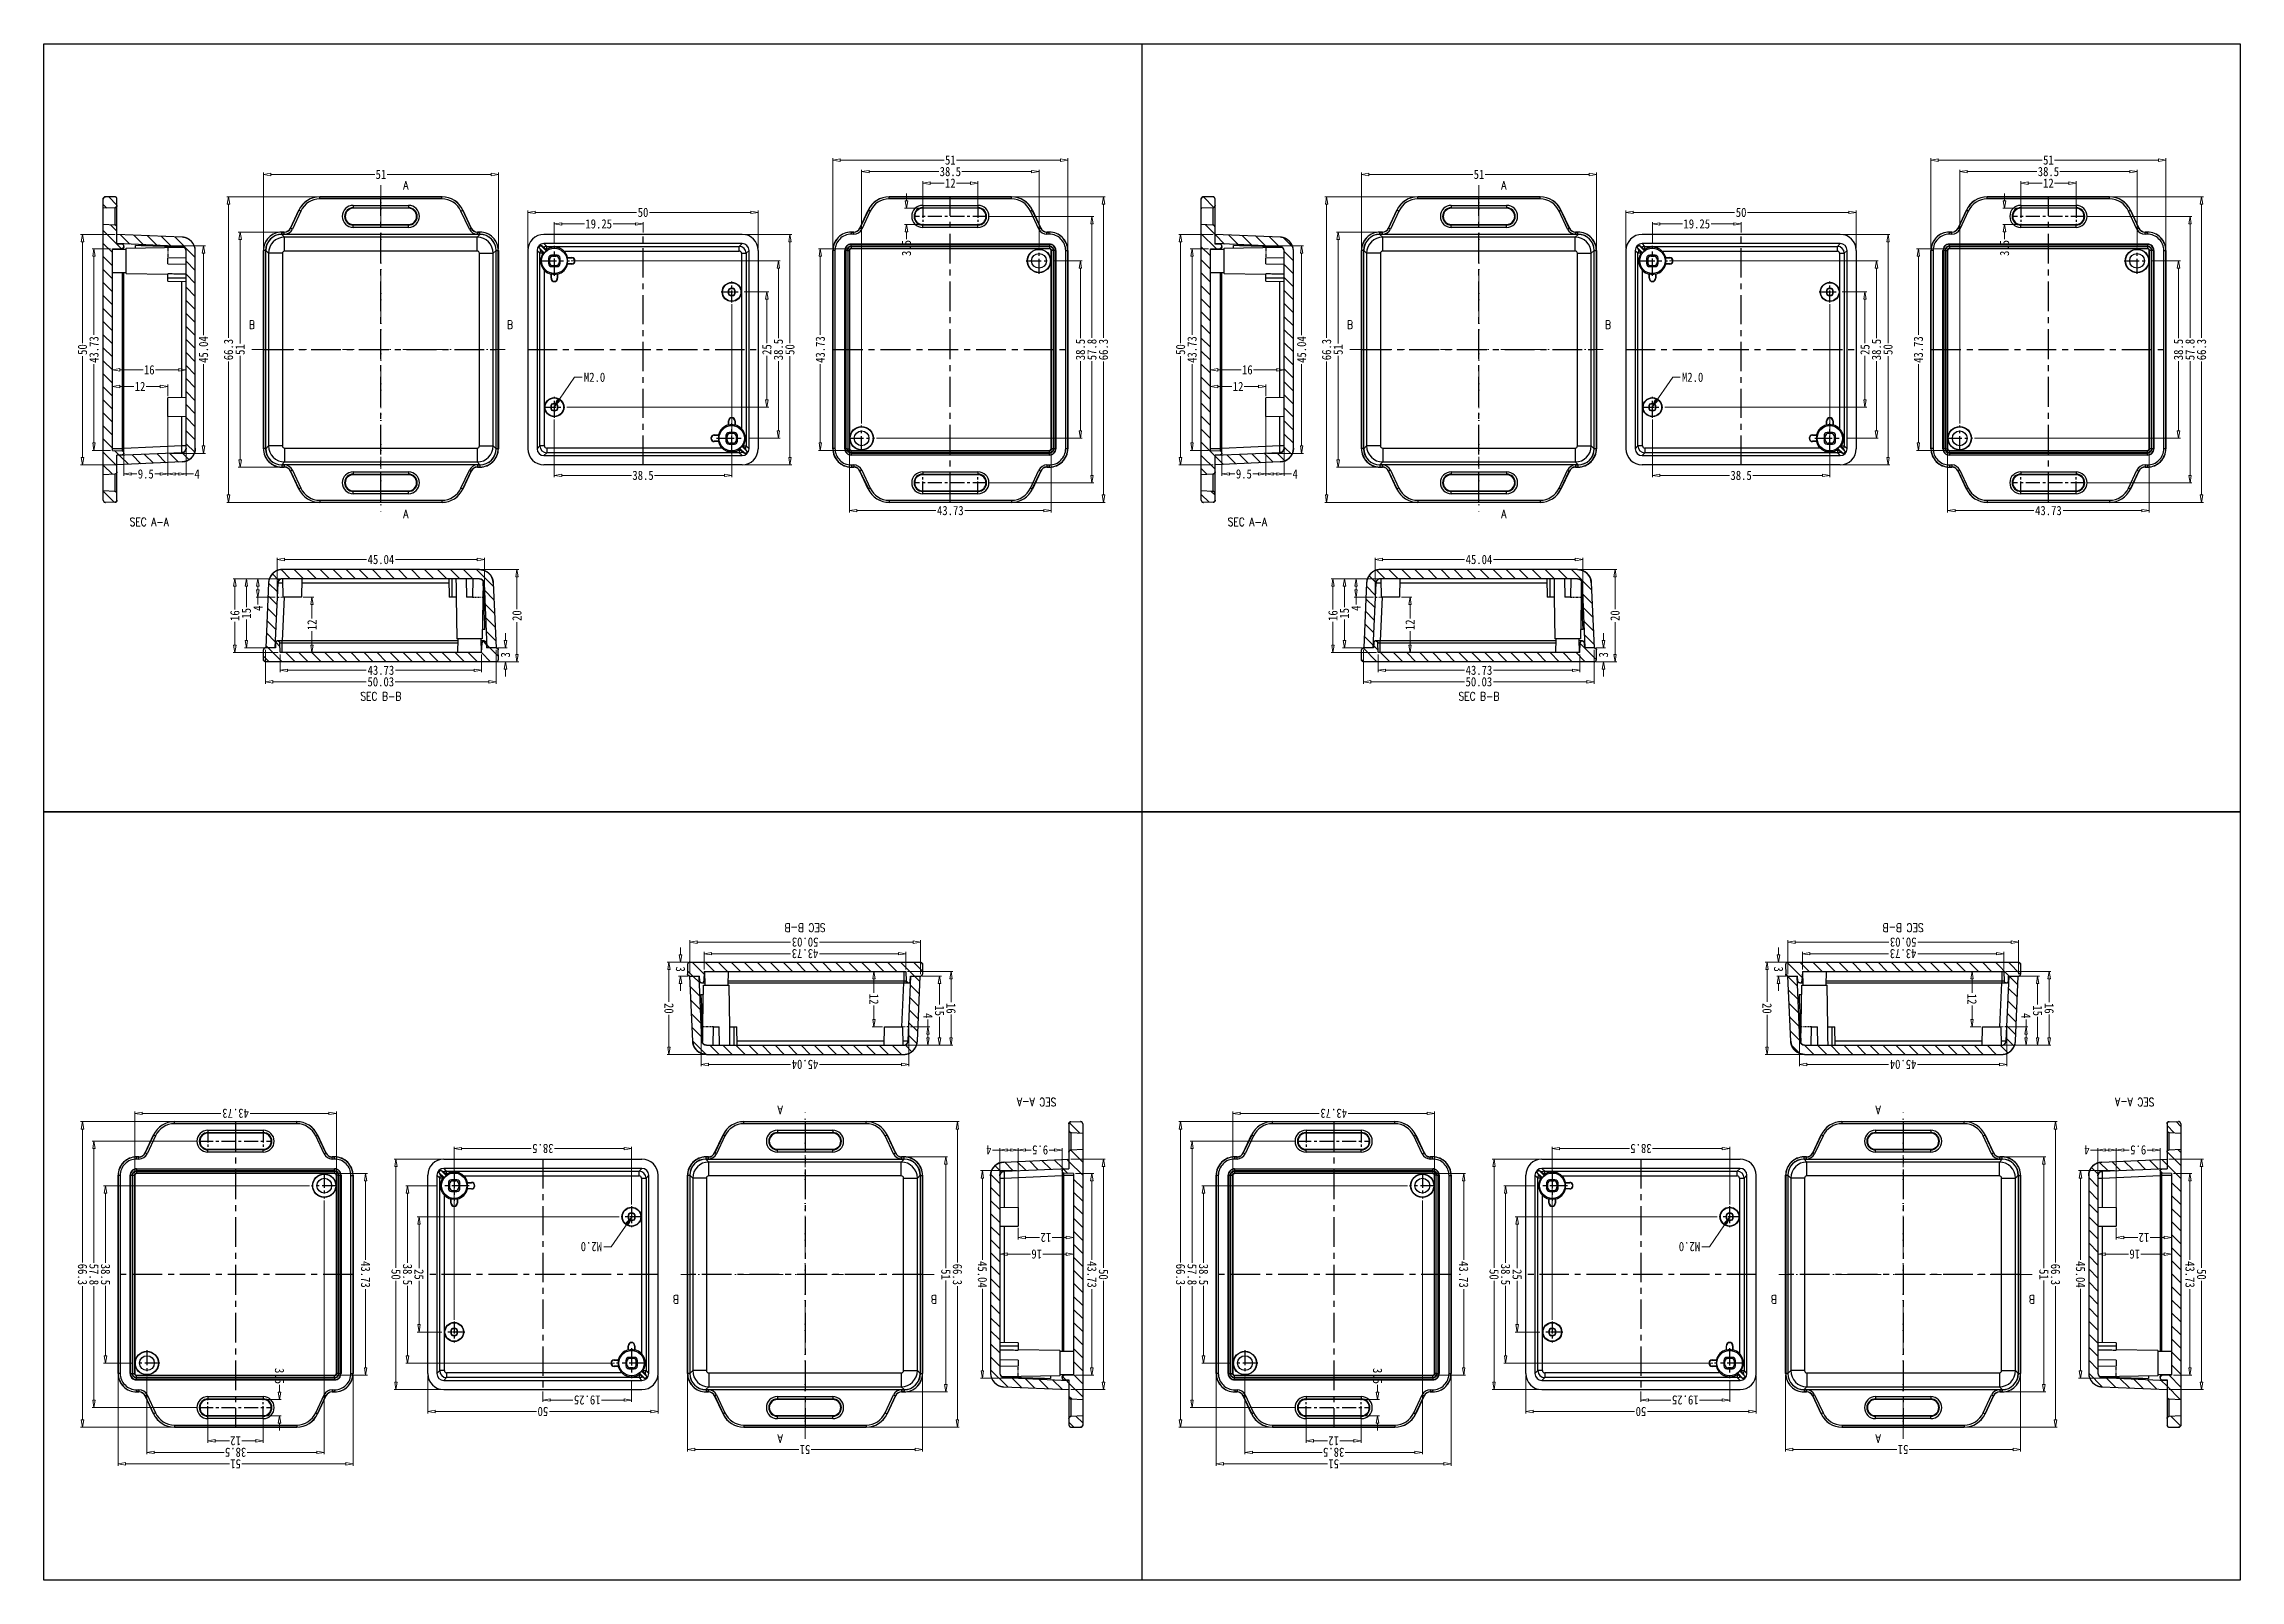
# Model space of a CAD drawing. Header units: millimetres. Extents: x 1786 to 4839, y -3109 to -1928.
# Drawn here: x 4362.6 to 4839.2, y -3109.4 to -2776.1 of the extents above; entities outside this region: 1.
import ezdxf
from ezdxf.enums import TextEntityAlignment as Align

# ---------------------------------------------------------------- set-up
doc = ezdxf.new("R2010")
doc.units = ezdxf.units.MM
doc.linetypes.add('CENTER', pattern=[50.8, 31.75, -6.35, 6.35, -6.35])
doc.linetypes.add('DIVIDE', pattern=[31.75, 12.7, -6.35, 0, -6.35, 0, -6.35])
doc.layers.add('dim', color=3, linetype='Continuous', lineweight=9)
doc.layers.add('hatch', color=56, linetype='Continuous', lineweight=9)
doc.styles.add('FFS', font='simfang.ttf', dxfattribs={"width": 0.85})
doc.styles.add('LongTou', font='romand.shx', dxfattribs={"width": 0.8, "bigfont": 'whgdtxt.shx'})
doc.dimstyles.new('YanXiu', dxfattribs={"dimtxt": 2.5, "dimasz": 2.2, "dimexe": 1, "dimexo": 0.6, "dimgap": 0.66, "dimtad": 0, "dimzin": 9, "dimdsep": 46, "dimtxsty": 'FFS', "dimblk": 'CLOSEDBLANK', "dimcen": 0, "dimclrd": 256, "dimclre": 131, "dimclrt": 42, "dimazin": 0, "dimtfac": 1, "dimtofl": 0, "dimtmove": 0, "dimatfit": 3, "dimldrblk": 'CLOSEDBLANK', "dimfxl": 0, "dimlwd": 5, "dimlwe": 5, "dimarcsym": 0})
pattern_1 = [(135, (390.702, -362.9977), (-1.4142136, -1.4142136), [])]
pattern_2 = [(135, (518.1121, -554.4406), (-1.4142136, -1.4142136), [])]

# ---------------------------------------------------------------- blocks, each defined once
blk = doc.blocks.new('_ClosedBlank')
at = {"color": 0, "linetype": 'ByBlock', "lineweight": -2}
for p, q in [((-1, 0.17), (0, 0)), ((-1, 0.17), (-1, -0.17)), ((0, 0), (-1, -0.17))]:
    blk.add_line(p, q, dxfattribs=at)
blk = doc.blocks.new('*D43')
at = {"layer": 'Defpoints', "color": 0}
for p in [(4422.49, -2809.28, 0), (4402.69, -2875.58), (4422.49, -2875.58, 0)]:
    blk.add_point(p, dxfattribs=at)
at = {"layer": 'dim', "color": 131, "lineweight": 5}
for p, q in [((4422.09, -2809.28), (4402.29, -2809.28)), ((4422.09, -2875.58), (4402.29, -2875.58))]:
    blk.add_line(p, q, dxfattribs=at)
at = {"layer": 'dim', "lineweight": 5}
for p, q in [((4402.69, -2810.88), (4402.69, -2839.87)), ((4402.69, -2873.98), (4402.69, -2845))]:
    blk.add_line(p, q, dxfattribs=at)
at = {"layer": 'dim', "lineweight": 5, "xscale": 1.6, "yscale": 1.6, "zscale": 1.6}
for p, rotation in [((4402.69, -2809.28), 90), ((4402.69, -2875.58), 270)]:
    blk.add_blockref('_ClosedBlank', p, dxfattribs=dict(at, rotation=rotation))
at = {"layer": 'dim', "color": 42, "insert": (4402.69, -2842.43), "char_height": 2, "attachment_point": 5, "rotation": 90, "style": 'FFS'}
blk.add_mtext('66.3', dxfattribs=at)
blk = doc.blocks.new('*D44')
at = {"layer": 'Defpoints', "color": 0}
for p in [(4414.26, -2816.93, 0), (4405.21, -2867.93), (4414.26, -2867.93, 0)]:
    blk.add_point(p, dxfattribs=at)
at = {"layer": 'dim', "color": 131, "lineweight": 5}
for p, q in [((4413.86, -2816.93), (4404.81, -2816.93)), ((4413.86, -2867.93), (4404.81, -2867.93))]:
    blk.add_line(p, q, dxfattribs=at)
at = {"layer": 'dim', "lineweight": 5}
for p, q in [((4405.21, -2818.53), (4405.21, -2841.1)), ((4405.21, -2866.33), (4405.21, -2843.77))]:
    blk.add_line(p, q, dxfattribs=at)
at = {"layer": 'dim', "lineweight": 5, "xscale": 1.6, "yscale": 1.6, "zscale": 1.6}
for p, rotation in [((4405.21, -2816.93), 90), ((4405.21, -2867.93), 270)]:
    blk.add_blockref('_ClosedBlank', p, dxfattribs=dict(at, rotation=rotation))
at = {"layer": 'dim', "color": 42, "insert": (4405.21, -2842.43), "char_height": 2, "attachment_point": 5, "rotation": 90, "style": 'FFS'}
blk.add_mtext('51', dxfattribs=at)
blk = doc.blocks.new('*D45')
at = {"layer": 'Defpoints', "color": 0}
for p in [(4460.76, -2907.16, 0), (4462.79, -2907.16), (4460.76, -2910.16, 0)]:
    blk.add_point(p, dxfattribs=at)
at = {"layer": 'dim', "color": 131, "lineweight": 5}
for p, q in [((4461.16, -2907.16), (4463.19, -2907.16)), ((4461.16, -2910.16), (4463.19, -2910.16))]:
    blk.add_line(p, q, dxfattribs=at)
at = {"layer": 'dim', "lineweight": 5}
for p, q in [((4462.79, -2905.56), (4462.79, -2903.96)), ((4462.79, -2911.76), (4462.79, -2913.36))]:
    blk.add_line(p, q, dxfattribs=at)
at = {"layer": 'dim', "lineweight": 5, "xscale": 1.6, "yscale": 1.6, "zscale": 1.6}
for p, rotation in [((4462.79, -2907.16), 270), ((4462.79, -2910.16), 90)]:
    blk.add_blockref('_ClosedBlank', p, dxfattribs=dict(at, rotation=rotation))
at = {"layer": 'dim', "color": 42, "insert": (4462.79, -2908.66), "char_height": 2, "attachment_point": 5, "rotation": 90, "style": 'FFS'}
blk.add_mtext('3', dxfattribs=at)
blk = doc.blocks.new('*D46')
at = {"layer": 'Defpoints', "color": 0}
for p in [(4457.14, -2890.16, 0), (4465.29, -2890.16), (4460.76, -2910.16, 0)]:
    blk.add_point(p, dxfattribs=at)
at = {"layer": 'dim', "color": 131, "lineweight": 5}
for p, q in [((4457.54, -2890.16), (4465.69, -2890.16)), ((4461.16, -2910.16), (4465.69, -2910.16))]:
    blk.add_line(p, q, dxfattribs=at)
at = {"layer": 'dim', "lineweight": 5}
for p, q in [((4465.29, -2891.76), (4465.29, -2898.74)), ((4465.29, -2908.56), (4465.29, -2901.57))]:
    blk.add_line(p, q, dxfattribs=at)
at = {"layer": 'dim', "lineweight": 5, "xscale": 1.6, "yscale": 1.6, "zscale": 1.6}
for p, rotation in [((4465.29, -2890.16), 90), ((4465.29, -2910.16), 270)]:
    blk.add_blockref('_ClosedBlank', p, dxfattribs=dict(at, rotation=rotation))
at = {"layer": 'dim', "color": 42, "insert": (4465.29, -2900.16), "char_height": 2, "attachment_point": 5, "rotation": 90, "style": 'FFS'}
blk.add_mtext('20', dxfattribs=at)
blk = doc.blocks.new('*D47')
at = {"layer": 'Defpoints', "color": 0}
for p in [(4414.37, -2892.16, 0), (4406.57, -2907.16), (4410.72, -2907.16, 0)]:
    blk.add_point(p, dxfattribs=at)
at = {"layer": 'dim', "color": 131, "lineweight": 5}
for p, q in [((4413.97, -2892.16), (4406.17, -2892.16)), ((4410.32, -2907.16), (4406.17, -2907.16))]:
    blk.add_line(p, q, dxfattribs=at)
at = {"layer": 'dim', "lineweight": 5}
for p, q in [((4406.57, -2893.76), (4406.57, -2898.31)), ((4406.57, -2905.56), (4406.57, -2901.01))]:
    blk.add_line(p, q, dxfattribs=at)
at = {"layer": 'dim', "lineweight": 5, "xscale": 1.6, "yscale": 1.6, "zscale": 1.6}
for p, rotation in [((4406.57, -2892.16), 90), ((4406.57, -2907.16), 270)]:
    blk.add_blockref('_ClosedBlank', p, dxfattribs=dict(at, rotation=rotation))
at = {"layer": 'dim', "color": 42, "insert": (4406.57, -2899.66), "char_height": 2, "attachment_point": 5, "rotation": 90, "style": 'FFS'}
blk.add_mtext('15', dxfattribs=at)
blk = doc.blocks.new('*D48')
at = {"layer": 'Defpoints', "color": 0}
for p in [(4414.37, -2892.16, 0), (4404.07, -2908.16), (4413.89, -2908.16, 0)]:
    blk.add_point(p, dxfattribs=at)
at = {"layer": 'dim', "color": 131, "lineweight": 5}
for p, q in [((4413.97, -2892.16), (4403.67, -2892.16)), ((4413.49, -2908.16), (4403.67, -2908.16))]:
    blk.add_line(p, q, dxfattribs=at)
at = {"layer": 'dim', "lineweight": 5}
for p, q in [((4404.07, -2893.76), (4404.07, -2898.81)), ((4404.07, -2906.56), (4404.07, -2901.51))]:
    blk.add_line(p, q, dxfattribs=at)
at = {"layer": 'dim', "lineweight": 5, "xscale": 1.6, "yscale": 1.6, "zscale": 1.6}
for p, rotation in [((4404.07, -2892.16), 90), ((4404.07, -2908.16), 270)]:
    blk.add_blockref('_ClosedBlank', p, dxfattribs=dict(at, rotation=rotation))
at = {"layer": 'dim', "color": 42, "insert": (4404.07, -2900.16), "char_height": 2, "attachment_point": 5, "rotation": 90, "style": 'FFS'}
blk.add_mtext('16', dxfattribs=at)
blk = doc.blocks.new('*D49')
at = {"layer": 'Defpoints', "color": 0}
for p in [(4413.89, -2908.16, 0), (4457.62, -2908.16, 0), (4457.62, -2912.02)]:
    blk.add_point(p, dxfattribs=at)
at = {"layer": 'dim', "color": 131, "lineweight": 5}
for p, q in [((4413.89, -2908.56), (4413.89, -2912.42)), ((4457.62, -2908.56), (4457.62, -2912.42))]:
    blk.add_line(p, q, dxfattribs=at)
at = {"layer": 'dim', "lineweight": 5}
for p, q in [((4415.49, -2912.02), (4432.59, -2912.02)), ((4456.02, -2912.02), (4438.93, -2912.02))]:
    blk.add_line(p, q, dxfattribs=at)
at = {"layer": 'dim', "lineweight": 5, "xscale": 1.6, "yscale": 1.6, "zscale": 1.6, "rotation": 180}
blk.add_blockref('_ClosedBlank', (4413.89, -2912.02), dxfattribs=at)
at = {"layer": 'dim', "lineweight": 5, "xscale": 1.6, "yscale": 1.6, "zscale": 1.6}
blk.add_blockref('_ClosedBlank', (4457.62, -2912.02), dxfattribs=at)
at = {"layer": 'dim', "color": 42, "insert": (4435.76, -2912.02), "char_height": 2, "attachment_point": 5, "style": 'FFS'}
blk.add_mtext('43.73', dxfattribs=at)
blk = doc.blocks.new('*D50')
at = {"layer": 'Defpoints', "color": 0}
for p in [(4410.72, -2907.16, 0), (4460.76, -2907.16, 0), (4460.76, -2914.52)]:
    blk.add_point(p, dxfattribs=at)
at = {"layer": 'dim', "color": 131, "lineweight": 5}
for p, q in [((4410.72, -2907.56), (4410.72, -2914.92)), ((4460.76, -2907.56), (4460.76, -2914.92))]:
    blk.add_line(p, q, dxfattribs=at)
at = {"layer": 'dim', "lineweight": 5}
for p, q in [((4412.32, -2914.52), (4432.59, -2914.52)), ((4459.16, -2914.52), (4438.89, -2914.52))]:
    blk.add_line(p, q, dxfattribs=at)
at = {"layer": 'dim', "lineweight": 5, "xscale": 1.6, "yscale": 1.6, "zscale": 1.6, "rotation": 180}
blk.add_blockref('_ClosedBlank', (4410.72, -2914.52), dxfattribs=at)
at = {"layer": 'dim', "lineweight": 5, "xscale": 1.6, "yscale": 1.6, "zscale": 1.6}
blk.add_blockref('_ClosedBlank', (4460.76, -2914.52), dxfattribs=at)
at = {"layer": 'dim', "color": 42, "insert": (4435.74, -2914.52), "char_height": 2, "attachment_point": 5, "style": 'FFS'}
blk.add_mtext('50.03', dxfattribs=at)
blk = doc.blocks.new('*D51')
at = {"layer": 'Defpoints', "color": 0}
for p in [(4461.26, -2804.43), (4410.26, -2820.94, 0), (4461.26, -2820.94, 0)]:
    blk.add_point(p, dxfattribs=at)
at = {"layer": 'dim', "color": 131, "lineweight": 5}
for p, q in [((4410.26, -2820.54), (4410.26, -2804.03)), ((4461.26, -2820.54), (4461.26, -2804.03))]:
    blk.add_line(p, q, dxfattribs=at)
at = {"layer": 'dim', "lineweight": 5}
for p, q in [((4411.86, -2804.43), (4434.42, -2804.43)), ((4459.66, -2804.43), (4437.09, -2804.43))]:
    blk.add_line(p, q, dxfattribs=at)
at = {"layer": 'dim', "lineweight": 5, "xscale": 1.6, "yscale": 1.6, "zscale": 1.6, "rotation": 180}
blk.add_blockref('_ClosedBlank', (4410.26, -2804.43), dxfattribs=at)
at = {"layer": 'dim', "lineweight": 5, "xscale": 1.6, "yscale": 1.6, "zscale": 1.6}
blk.add_blockref('_ClosedBlank', (4461.26, -2804.43), dxfattribs=at)
at = {"layer": 'dim', "color": 42, "insert": (4435.76, -2804.43), "char_height": 2, "attachment_point": 5, "style": 'FFS'}
blk.add_mtext('51', dxfattribs=at)
blk = doc.blocks.new('*D52')
at = {"layer": 'Defpoints', "color": 0}
for p in [(4414.37, -2892.16, 0), (4409.07, -2896.16), (4413.24, -2896.16, 0)]:
    blk.add_point(p, dxfattribs=at)
at = {"layer": 'dim', "color": 131, "lineweight": 5}
for p, q in [((4413.97, -2892.16), (4408.67, -2892.16)), ((4412.84, -2896.16), (4408.67, -2896.16))]:
    blk.add_line(p, q, dxfattribs=at)
at = {"layer": 'dim', "lineweight": 5}
for p, q in [((4409.07, -2893.76), (4409.07, -2894.56)), ((4409.07, -2896.16), (4409.07, -2897.76))]:
    blk.add_line(p, q, dxfattribs=at)
at = {"layer": 'dim', "lineweight": 5, "xscale": 1.6, "yscale": 1.6, "zscale": 1.6}
for p, rotation in [((4409.07, -2892.16), 90), ((4409.07, -2896.16), 270)]:
    blk.add_blockref('_ClosedBlank', p, dxfattribs=dict(at, rotation=rotation))
at = {"layer": 'dim', "color": 42, "insert": (4409.07, -2898.55), "char_height": 2, "attachment_point": 5, "rotation": 90, "style": 'FFS'}
blk.add_mtext('4', dxfattribs=at)
blk = doc.blocks.new('*D53')
at = {"layer": 'Defpoints', "color": 0}
for p in [(4458.27, -2887.99), (4413.24, -2896.16, 0), (4458.27, -2896.16, 0)]:
    blk.add_point(p, dxfattribs=at)
at = {"layer": 'dim', "color": 131, "lineweight": 5}
for p, q in [((4413.24, -2895.76), (4413.24, -2887.59)), ((4458.27, -2895.76), (4458.27, -2887.59))]:
    blk.add_line(p, q, dxfattribs=at)
at = {"layer": 'dim', "lineweight": 5}
for p, q in [((4414.84, -2887.99), (4432.61, -2887.99)), ((4456.67, -2887.99), (4438.9, -2887.99))]:
    blk.add_line(p, q, dxfattribs=at)
at = {"layer": 'dim', "lineweight": 5, "xscale": 1.6, "yscale": 1.6, "zscale": 1.6, "rotation": 180}
blk.add_blockref('_ClosedBlank', (4413.24, -2887.99), dxfattribs=at)
at = {"layer": 'dim', "lineweight": 5, "xscale": 1.6, "yscale": 1.6, "zscale": 1.6}
blk.add_blockref('_ClosedBlank', (4458.27, -2887.99), dxfattribs=at)
at = {"layer": 'dim', "color": 42, "insert": (4435.76, -2887.99), "char_height": 2, "attachment_point": 5, "style": 'FFS'}
blk.add_mtext('45.04', dxfattribs=at)
blk = doc.blocks.new('*D66')
at = {"layer": 'Defpoints', "color": 0}
for p in [(4727.49, -2823.77, 0), (4732.84, -2823.77), (4688.99, -2848.77, 0)]:
    blk.add_point(p, dxfattribs=at)
at = {"layer": 'dim', "color": 131, "lineweight": 5}
for p, q in [((4727.89, -2823.77), (4733.24, -2823.77)), ((4689.39, -2848.77), (4733.24, -2848.77))]:
    blk.add_line(p, q, dxfattribs=at)
at = {"layer": 'dim', "lineweight": 5}
for p, q in [((4732.84, -2825.37), (4732.84, -2834.9)), ((4732.84, -2847.17), (4732.84, -2837.65))]:
    blk.add_line(p, q, dxfattribs=at)
at = {"layer": 'dim', "lineweight": 5, "xscale": 1.6, "yscale": 1.6, "zscale": 1.6}
for p, rotation in [((4732.84, -2823.77), 90), ((4732.84, -2848.77), 270)]:
    blk.add_blockref('_ClosedBlank', p, dxfattribs=dict(at, rotation=rotation))
at = {"layer": 'dim', "color": 42, "insert": (4732.84, -2836.27), "char_height": 2, "attachment_point": 5, "rotation": 90, "style": 'FFS'}
blk.add_mtext('25', dxfattribs=at)
blk = doc.blocks.new('*D67')
at = {"layer": 'Defpoints', "color": 0}
for p in [(4689.99, -2817.02, 0), (4735.34, -2817.02), (4728.49, -2855.52, 0)]:
    blk.add_point(p, dxfattribs=at)
at = {"layer": 'dim', "color": 131, "lineweight": 5}
for p, q in [((4690.39, -2817.02), (4735.74, -2817.02)), ((4728.89, -2855.52), (4735.74, -2855.52))]:
    blk.add_line(p, q, dxfattribs=at)
at = {"layer": 'dim', "lineweight": 5}
for p, q in [((4735.34, -2818.62), (4735.34, -2833.77)), ((4735.34, -2853.92), (4735.34, -2838.78))]:
    blk.add_line(p, q, dxfattribs=at)
at = {"layer": 'dim', "lineweight": 5, "xscale": 1.6, "yscale": 1.6, "zscale": 1.6}
for p, rotation in [((4735.34, -2817.02), 90), ((4735.34, -2855.52), 270)]:
    blk.add_blockref('_ClosedBlank', p, dxfattribs=dict(at, rotation=rotation))
at = {"layer": 'dim', "color": 42, "insert": (4735.34, -2836.27), "char_height": 2, "attachment_point": 5, "rotation": 90, "style": 'FFS'}
blk.add_mtext('38.5', dxfattribs=at)
blk = doc.blocks.new('*D68')
at = {"layer": 'Defpoints', "color": 0}
for p in [(4727.47, -2811.27, 0), (4737.84, -2811.27), (4727.47, -2861.27, 0)]:
    blk.add_point(p, dxfattribs=at)
at = {"layer": 'dim', "color": 131, "lineweight": 5}
for p, q in [((4727.86, -2811.27), (4738.24, -2811.27)), ((4727.86, -2861.27), (4738.24, -2861.27))]:
    blk.add_line(p, q, dxfattribs=at)
at = {"layer": 'dim', "lineweight": 5}
for p, q in [((4737.84, -2812.87), (4737.84, -2834.87)), ((4737.84, -2859.67), (4737.84, -2837.68))]:
    blk.add_line(p, q, dxfattribs=at)
at = {"layer": 'dim', "lineweight": 5, "xscale": 1.6, "yscale": 1.6, "zscale": 1.6}
for p, rotation in [((4737.84, -2811.27), 90), ((4737.84, -2861.27), 270)]:
    blk.add_blockref('_ClosedBlank', p, dxfattribs=dict(at, rotation=rotation))
at = {"layer": 'dim', "color": 42, "insert": (4737.84, -2836.27), "char_height": 2, "attachment_point": 5, "rotation": 90, "style": 'FFS'}
blk.add_mtext('50', dxfattribs=at)
blk = doc.blocks.new('*D69')
at = {"layer": 'Defpoints', "color": 0}
for p in [(4705.96, -2809.01), (4705.96, -2811.27, 0), (4686.71, -2813.75, 0)]:
    blk.add_point(p, dxfattribs=at)
at = {"layer": 'dim', "color": 131, "lineweight": 5}
for p, q in [((4686.71, -2813.35), (4686.71, -2808.61)), ((4705.96, -2810.87), (4705.96, -2808.61))]:
    blk.add_line(p, q, dxfattribs=at)
at = {"layer": 'dim', "lineweight": 5}
for p, q in [((4688.31, -2809.01), (4693.23, -2809.01)), ((4704.36, -2809.01), (4699.45, -2809.01))]:
    blk.add_line(p, q, dxfattribs=at)
at = {"layer": 'dim', "lineweight": 5, "xscale": 1.6, "yscale": 1.6, "zscale": 1.6, "rotation": 180}
blk.add_blockref('_ClosedBlank', (4686.71, -2809.01), dxfattribs=at)
at = {"layer": 'dim', "lineweight": 5, "xscale": 1.6, "yscale": 1.6, "zscale": 1.6}
blk.add_blockref('_ClosedBlank', (4705.96, -2809.01), dxfattribs=at)
at = {"layer": 'dim', "color": 42, "insert": (4696.34, -2809.01), "char_height": 2, "attachment_point": 5, "style": 'FFS'}
blk.add_mtext('19.25', dxfattribs=at)
blk = doc.blocks.new('*D70')
at = {"layer": 'Defpoints', "color": 0}
for p in [(4730.96, -2806.51), (4680.96, -2814.77, 0), (4730.96, -2814.77, 0)]:
    blk.add_point(p, dxfattribs=at)
at = {"layer": 'dim', "color": 131, "lineweight": 5}
for p, q in [((4680.96, -2814.37), (4680.96, -2806.11)), ((4730.96, -2814.37), (4730.96, -2806.11))]:
    blk.add_line(p, q, dxfattribs=at)
at = {"layer": 'dim', "lineweight": 5}
for p, q in [((4682.56, -2806.51), (4704.56, -2806.51)), ((4729.36, -2806.51), (4707.36, -2806.51))]:
    blk.add_line(p, q, dxfattribs=at)
at = {"layer": 'dim', "lineweight": 5, "xscale": 1.6, "yscale": 1.6, "zscale": 1.6, "rotation": 180}
blk.add_blockref('_ClosedBlank', (4680.96, -2806.51), dxfattribs=at)
at = {"layer": 'dim', "lineweight": 5, "xscale": 1.6, "yscale": 1.6, "zscale": 1.6}
blk.add_blockref('_ClosedBlank', (4730.96, -2806.51), dxfattribs=at)
at = {"layer": 'dim', "color": 42, "insert": (4705.96, -2806.51), "char_height": 2, "attachment_point": 5, "style": 'FFS'}
blk.add_mtext('50', dxfattribs=at)
blk = doc.blocks.new('*D71')
at = {"layer": 'Defpoints', "color": 0}
for p in [(4725.21, -2826.05, 0), (4686.71, -2851.05, 0), (4725.21, -2863.57)]:
    blk.add_point(p, dxfattribs=at)
at = {"layer": 'dim', "color": 131, "lineweight": 5}
for p, q in [((4725.21, -2826.45), (4725.21, -2863.97)), ((4686.71, -2851.45), (4686.71, -2863.97))]:
    blk.add_line(p, q, dxfattribs=at)
at = {"layer": 'dim', "lineweight": 5}
for p, q in [((4688.31, -2863.57), (4703.46, -2863.57)), ((4723.61, -2863.57), (4708.47, -2863.57))]:
    blk.add_line(p, q, dxfattribs=at)
at = {"layer": 'dim', "lineweight": 5, "xscale": 1.6, "yscale": 1.6, "zscale": 1.6, "rotation": 180}
blk.add_blockref('_ClosedBlank', (4686.71, -2863.57), dxfattribs=at)
at = {"layer": 'dim', "lineweight": 5, "xscale": 1.6, "yscale": 1.6, "zscale": 1.6}
blk.add_blockref('_ClosedBlank', (4725.21, -2863.57), dxfattribs=at)
at = {"layer": 'dim', "color": 42, "insert": (4705.96, -2863.57), "char_height": 2, "attachment_point": 5, "style": 'FFS'}
blk.add_mtext('38.5', dxfattribs=at)
blk = doc.blocks.new('*D72')
at = {"layer": 'Defpoints', "color": 0}
for p in [(4544.47, -2863.93, 0), (4588.2, -2863.93, 0), (4588.2, -2877.37)]:
    blk.add_point(p, dxfattribs=at)
at = {"layer": 'dim', "color": 131, "lineweight": 5}
for p, q in [((4544.47, -2864.33), (4544.47, -2877.77)), ((4588.2, -2864.33), (4588.2, -2877.77))]:
    blk.add_line(p, q, dxfattribs=at)
at = {"layer": 'dim', "lineweight": 5}
for p, q in [((4546.07, -2877.37), (4563.17, -2877.37)), ((4586.6, -2877.37), (4569.51, -2877.37))]:
    blk.add_line(p, q, dxfattribs=at)
at = {"layer": 'dim', "lineweight": 5, "xscale": 1.6, "yscale": 1.6, "zscale": 1.6, "rotation": 180}
blk.add_blockref('_ClosedBlank', (4544.47, -2877.37), dxfattribs=at)
at = {"layer": 'dim', "lineweight": 5, "xscale": 1.6, "yscale": 1.6, "zscale": 1.6}
blk.add_blockref('_ClosedBlank', (4588.2, -2877.37), dxfattribs=at)
at = {"layer": 'dim', "color": 42, "insert": (4566.34, -2877.37), "char_height": 2, "attachment_point": 5, "style": 'FFS'}
blk.add_mtext('43.73', dxfattribs=at)
blk = doc.blocks.new('*D73')
at = {"layer": 'Defpoints', "color": 0}
for p in [(4538.12, -2820.57), (4544.84, -2820.57, 0), (4544.84, -2864.3, 0)]:
    blk.add_point(p, dxfattribs=at)
at = {"layer": 'dim', "color": 131, "lineweight": 5}
for p, q in [((4544.44, -2820.57), (4537.72, -2820.57)), ((4544.44, -2864.3), (4537.72, -2864.3))]:
    blk.add_line(p, q, dxfattribs=at)
at = {"layer": 'dim', "lineweight": 5}
for p, q in [((4538.12, -2822.17), (4538.12, -2839.26)), ((4538.12, -2862.7), (4538.12, -2845.61))]:
    blk.add_line(p, q, dxfattribs=at)
at = {"layer": 'dim', "lineweight": 5, "xscale": 1.6, "yscale": 1.6, "zscale": 1.6}
for p, rotation in [((4538.12, -2820.57), 90), ((4538.12, -2864.3), 270)]:
    blk.add_blockref('_ClosedBlank', p, dxfattribs=dict(at, rotation=rotation))
at = {"layer": 'dim', "color": 42, "insert": (4538.12, -2842.43), "char_height": 2, "attachment_point": 5, "rotation": 90, "style": 'FFS'}
blk.add_mtext('43.73', dxfattribs=at)
blk = doc.blocks.new('*D74')
at = {"layer": 'Defpoints', "color": 0}
for p in [(4588.4, -2823.18), (4594.57, -2823.18), (4549.9, -2861.68)]:
    blk.add_point(p, dxfattribs=at)
at = {"layer": 'dim', "color": 131, "lineweight": 5}
for p, q in [((4588.8, -2823.18), (4594.97, -2823.18)), ((4550.3, -2861.68), (4594.97, -2861.68))]:
    blk.add_line(p, q, dxfattribs=at)
at = {"layer": 'dim', "lineweight": 5}
for p, q in [((4594.57, -2824.78), (4594.57, -2839.93)), ((4594.57, -2860.08), (4594.57, -2844.94))]:
    blk.add_line(p, q, dxfattribs=at)
at = {"layer": 'dim', "lineweight": 5, "xscale": 1.6, "yscale": 1.6, "zscale": 1.6}
for p, rotation in [((4594.57, -2823.18), 90), ((4594.57, -2861.68), 270)]:
    blk.add_blockref('_ClosedBlank', p, dxfattribs=dict(at, rotation=rotation))
at = {"layer": 'dim', "color": 42, "insert": (4594.57, -2842.43), "char_height": 2, "attachment_point": 5, "rotation": 90, "style": 'FFS'}
blk.add_mtext('38.5', dxfattribs=at)
blk = doc.blocks.new('*D75')
at = {"layer": 'Defpoints', "color": 0}
for p in [(4574.26, -2813.53, 0), (4597.07, -2813.53), (4574.26, -2871.33, 0)]:
    blk.add_point(p, dxfattribs=at)
at = {"layer": 'dim', "color": 131, "lineweight": 5}
for p, q in [((4574.66, -2813.53), (4597.47, -2813.53)), ((4574.66, -2871.33), (4597.47, -2871.33))]:
    blk.add_line(p, q, dxfattribs=at)
at = {"layer": 'dim', "lineweight": 5}
for p, q in [((4597.07, -2815.13), (4597.07, -2839.9)), ((4597.07, -2869.73), (4597.07, -2844.97))]:
    blk.add_line(p, q, dxfattribs=at)
at = {"layer": 'dim', "lineweight": 5, "xscale": 1.6, "yscale": 1.6, "zscale": 1.6}
for p, rotation in [((4597.07, -2813.53), 90), ((4597.07, -2871.33), 270)]:
    blk.add_blockref('_ClosedBlank', p, dxfattribs=dict(at, rotation=rotation))
at = {"layer": 'dim', "color": 42, "insert": (4597.07, -2842.43), "char_height": 2, "attachment_point": 5, "rotation": 90, "style": 'FFS'}
blk.add_mtext('57.8', dxfattribs=at)
blk = doc.blocks.new('*D76')
at = {"layer": 'Defpoints', "color": 0}
for p in [(4579.61, -2809.28, 0), (4599.57, -2809.28), (4579.61, -2875.58, 0)]:
    blk.add_point(p, dxfattribs=at)
at = {"layer": 'dim', "color": 131, "lineweight": 5}
for p, q in [((4580.01, -2809.28), (4599.97, -2809.28)), ((4580.01, -2875.58), (4599.97, -2875.58))]:
    blk.add_line(p, q, dxfattribs=at)
at = {"layer": 'dim', "lineweight": 5}
for p, q in [((4599.57, -2810.88), (4599.57, -2839.87)), ((4599.57, -2873.98), (4599.57, -2845))]:
    blk.add_line(p, q, dxfattribs=at)
at = {"layer": 'dim', "lineweight": 5, "xscale": 1.6, "yscale": 1.6, "zscale": 1.6}
for p, rotation in [((4599.57, -2809.28), 90), ((4599.57, -2875.58), 270)]:
    blk.add_blockref('_ClosedBlank', p, dxfattribs=dict(at, rotation=rotation))
at = {"layer": 'dim', "color": 42, "insert": (4599.57, -2842.43), "char_height": 2, "attachment_point": 5, "rotation": 90, "style": 'FFS'}
blk.add_mtext('66.3', dxfattribs=at)
blk = doc.blocks.new('*D77')
at = {"layer": 'Defpoints', "color": 0}
for p in [(4547.09, -2803.82), (4585.59, -2820.38), (4547.09, -2858.88)]:
    blk.add_point(p, dxfattribs=at)
at = {"layer": 'dim', "color": 131, "lineweight": 5}
for p, q in [((4547.09, -2858.48), (4547.09, -2803.42)), ((4585.59, -2819.98), (4585.59, -2803.42))]:
    blk.add_line(p, q, dxfattribs=at)
at = {"layer": 'dim', "lineweight": 5}
for p, q in [((4548.69, -2803.82), (4563.83, -2803.82)), ((4583.99, -2803.82), (4568.84, -2803.82))]:
    blk.add_line(p, q, dxfattribs=at)
at = {"layer": 'dim', "lineweight": 5, "xscale": 1.6, "yscale": 1.6, "zscale": 1.6, "rotation": 180}
blk.add_blockref('_ClosedBlank', (4547.09, -2803.82), dxfattribs=at)
at = {"layer": 'dim', "lineweight": 5, "xscale": 1.6, "yscale": 1.6, "zscale": 1.6}
blk.add_blockref('_ClosedBlank', (4585.59, -2803.82), dxfattribs=at)
at = {"layer": 'dim', "color": 42, "insert": (4566.34, -2803.82), "char_height": 2, "attachment_point": 5, "style": 'FFS'}
blk.add_mtext('38.5', dxfattribs=at)
blk = doc.blocks.new('*D78')
at = {"layer": 'Defpoints', "color": 0}
for p in [(4560.34, -2806.32), (4560.34, -2812.11, 0), (4572.34, -2812.11, 0)]:
    blk.add_point(p, dxfattribs=at)
at = {"layer": 'dim', "color": 131, "lineweight": 5}
for p, q in [((4560.34, -2811.71), (4560.34, -2805.92)), ((4572.34, -2811.71), (4572.34, -2805.92))]:
    blk.add_line(p, q, dxfattribs=at)
at = {"layer": 'dim', "lineweight": 5}
for p, q in [((4561.94, -2806.32), (4564.99, -2806.32)), ((4570.74, -2806.32), (4567.69, -2806.32))]:
    blk.add_line(p, q, dxfattribs=at)
at = {"layer": 'dim', "lineweight": 5, "xscale": 1.6, "yscale": 1.6, "zscale": 1.6, "rotation": 180}
blk.add_blockref('_ClosedBlank', (4560.34, -2806.32), dxfattribs=at)
at = {"layer": 'dim', "lineweight": 5, "xscale": 1.6, "yscale": 1.6, "zscale": 1.6}
blk.add_blockref('_ClosedBlank', (4572.34, -2806.32), dxfattribs=at)
at = {"layer": 'dim', "color": 42, "insert": (4566.34, -2806.32), "char_height": 2, "attachment_point": 5, "style": 'FFS'}
blk.add_mtext('12', dxfattribs=at)
blk = doc.blocks.new('*D79')
at = {"layer": 'Defpoints', "color": 0}
for p in [(4560.34, -2811.78), (4556.82, -2815.28), (4560.34, -2815.28)]:
    blk.add_point(p, dxfattribs=at)
at = {"layer": 'dim', "color": 131, "lineweight": 5}
for p, q in [((4559.94, -2811.78), (4556.42, -2811.78)), ((4559.94, -2815.28), (4556.42, -2815.28))]:
    blk.add_line(p, q, dxfattribs=at)
at = {"layer": 'dim', "lineweight": 5}
for p, q in [((4556.82, -2810.18), (4556.82, -2808.58)), ((4556.82, -2816.88), (4556.82, -2818.48))]:
    blk.add_line(p, q, dxfattribs=at)
at = {"layer": 'dim', "lineweight": 5, "xscale": 1.6, "yscale": 1.6, "zscale": 1.6}
for p, rotation in [((4556.82, -2811.78), 270), ((4556.82, -2815.28), 90)]:
    blk.add_blockref('_ClosedBlank', p, dxfattribs=dict(at, rotation=rotation))
at = {"layer": 'dim', "color": 42, "insert": (4556.82, -2820.4), "char_height": 2, "attachment_point": 5, "rotation": 90, "style": 'FFS'}
blk.add_mtext('3.5', dxfattribs=at)
blk = doc.blocks.new('*D80')
at = {"layer": 'Defpoints', "color": 0}
for p in [(4540.84, -2801.32), (4540.84, -2820.94, 0), (4591.84, -2820.94, 0)]:
    blk.add_point(p, dxfattribs=at)
at = {"layer": 'dim', "color": 131, "lineweight": 5}
for p, q in [((4540.84, -2820.54), (4540.84, -2800.92)), ((4591.84, -2820.54), (4591.84, -2800.92))]:
    blk.add_line(p, q, dxfattribs=at)
at = {"layer": 'dim', "lineweight": 5}
for p, q in [((4542.44, -2801.32), (4565.01, -2801.32)), ((4590.24, -2801.32), (4567.67, -2801.32))]:
    blk.add_line(p, q, dxfattribs=at)
at = {"layer": 'dim', "lineweight": 5, "xscale": 1.6, "yscale": 1.6, "zscale": 1.6, "rotation": 180}
blk.add_blockref('_ClosedBlank', (4540.84, -2801.32), dxfattribs=at)
at = {"layer": 'dim', "lineweight": 5, "xscale": 1.6, "yscale": 1.6, "zscale": 1.6}
blk.add_blockref('_ClosedBlank', (4591.84, -2801.32), dxfattribs=at)
at = {"layer": 'dim', "color": 42, "insert": (4566.34, -2801.32), "char_height": 2, "attachment_point": 5, "style": 'FFS'}
blk.add_mtext('51', dxfattribs=at)
blk = doc.blocks.new('*D87')
at = {"layer": 'Defpoints', "color": 0}
for p in [(4418.51, -2896.16, 0), (4418.31, -2908.16, 0), (4420.79, -2908.16)]:
    blk.add_point(p, dxfattribs=at)
at = {"layer": 'dim', "color": 131, "lineweight": 5}
for p, q in [((4418.91, -2896.16), (4421.19, -2896.16)), ((4418.71, -2908.16), (4421.19, -2908.16))]:
    blk.add_line(p, q, dxfattribs=at)
at = {"layer": 'dim', "lineweight": 5}
for p, q in [((4420.79, -2897.76), (4420.79, -2900.81)), ((4420.79, -2906.56), (4420.79, -2903.51))]:
    blk.add_line(p, q, dxfattribs=at)
at = {"layer": 'dim', "lineweight": 5, "xscale": 1.6, "yscale": 1.6, "zscale": 1.6}
for p, rotation in [((4420.79, -2896.16), 90), ((4420.79, -2908.16), 270)]:
    blk.add_blockref('_ClosedBlank', p, dxfattribs=dict(at, rotation=rotation))
at = {"layer": 'dim', "color": 42, "insert": (4420.79, -2902.16), "char_height": 2, "attachment_point": 5, "rotation": 90, "style": 'FFS'}
blk.add_mtext('12', dxfattribs=at)
blk = doc.blocks.new('*D54')
at = {"layer": 'Defpoints', "color": 0}
for p in [(4373.19, -2820.57), (4369.2, -2864.3), (4373.19, -2864.3)]:
    blk.add_point(p, dxfattribs=at)
at = {"layer": 'dim', "color": 131, "lineweight": 5}
for p, q in [((4372.79, -2820.57), (4368.8, -2820.57)), ((4372.79, -2864.3), (4368.8, -2864.3))]:
    blk.add_line(p, q, dxfattribs=at)
at = {"layer": 'dim', "lineweight": 5}
for p, q in [((4369.2, -2822.17), (4369.2, -2839.26)), ((4369.2, -2862.7), (4369.2, -2845.61))]:
    blk.add_line(p, q, dxfattribs=at)
at = {"layer": 'dim', "lineweight": 5, "xscale": 1.6, "yscale": 1.6, "zscale": 1.6}
for p, rotation in [((4369.2, -2820.57), 90), ((4369.2, -2864.3), 270)]:
    blk.add_blockref('_ClosedBlank', p, dxfattribs=dict(at, rotation=rotation))
at = {"layer": 'dim', "color": 42, "insert": (4369.2, -2842.43), "char_height": 2, "attachment_point": 5, "rotation": 90, "style": 'FFS'}
blk.add_mtext('43.73', dxfattribs=at)
blk = doc.blocks.new('*D55')
at = {"layer": 'Defpoints', "color": 0}
for p in [(4374.19, -2817.43), (4366.7, -2867.43), (4374.19, -2867.43)]:
    blk.add_point(p, dxfattribs=at)
at = {"layer": 'dim', "color": 131, "lineweight": 5}
for p, q in [((4373.79, -2817.43), (4366.3, -2817.43)), ((4373.79, -2867.43), (4366.3, -2867.43))]:
    blk.add_line(p, q, dxfattribs=at)
at = {"layer": 'dim', "lineweight": 5}
for p, q in [((4366.7, -2819.03), (4366.7, -2841.03)), ((4366.7, -2865.83), (4366.7, -2843.84))]:
    blk.add_line(p, q, dxfattribs=at)
at = {"layer": 'dim', "lineweight": 5, "xscale": 1.6, "yscale": 1.6, "zscale": 1.6}
for p, rotation in [((4366.7, -2817.43), 90), ((4366.7, -2867.43), 270)]:
    blk.add_blockref('_ClosedBlank', p, dxfattribs=dict(at, rotation=rotation))
at = {"layer": 'dim', "color": 42, "insert": (4366.7, -2842.43), "char_height": 2, "attachment_point": 5, "rotation": 90, "style": 'FFS'}
blk.add_mtext('50', dxfattribs=at)
blk = doc.blocks.new('*D56')
at = {"layer": 'Defpoints', "color": 0}
for p in [(4373.19, -2850.43), (4373.19, -2851.7, 0), (4385.19, -2852.93, 0)]:
    blk.add_point(p, dxfattribs=at)
at = {"layer": 'dim', "color": 131, "lineweight": 5}
for p, q in [((4373.19, -2851.3), (4373.19, -2850.03)), ((4385.19, -2852.54), (4385.19, -2850.03))]:
    blk.add_line(p, q, dxfattribs=at)
at = {"layer": 'dim', "lineweight": 5}
for p, q in [((4374.79, -2850.43), (4377.84, -2850.43)), ((4383.59, -2850.43), (4380.54, -2850.43))]:
    blk.add_line(p, q, dxfattribs=at)
at = {"layer": 'dim', "lineweight": 5, "xscale": 1.6, "yscale": 1.6, "zscale": 1.6, "rotation": 180}
blk.add_blockref('_ClosedBlank', (4373.19, -2850.43), dxfattribs=at)
at = {"layer": 'dim', "lineweight": 5, "xscale": 1.6, "yscale": 1.6, "zscale": 1.6}
blk.add_blockref('_ClosedBlank', (4385.19, -2850.43), dxfattribs=at)
at = {"layer": 'dim', "color": 42, "insert": (4379.19, -2850.43), "char_height": 2, "attachment_point": 5, "style": 'FFS'}
blk.add_mtext('12', dxfattribs=at)
blk = doc.blocks.new('*D57')
at = {"layer": 'Defpoints', "color": 0}
for p in [(4373.19, -2846.83), (4373.19, -2848.87, 0), (4389.19, -2850.73, 0)]:
    blk.add_point(p, dxfattribs=at)
at = {"layer": 'dim', "color": 131, "lineweight": 5}
for p, q in [((4373.19, -2848.47), (4373.19, -2846.43)), ((4389.19, -2850.33), (4389.19, -2846.43))]:
    blk.add_line(p, q, dxfattribs=at)
at = {"layer": 'dim', "lineweight": 5}
for p, q in [((4374.79, -2846.83), (4379.84, -2846.83)), ((4387.59, -2846.83), (4382.54, -2846.83))]:
    blk.add_line(p, q, dxfattribs=at)
at = {"layer": 'dim', "lineweight": 5, "xscale": 1.6, "yscale": 1.6, "zscale": 1.6, "rotation": 180}
blk.add_blockref('_ClosedBlank', (4373.19, -2846.83), dxfattribs=at)
at = {"layer": 'dim', "lineweight": 5, "xscale": 1.6, "yscale": 1.6, "zscale": 1.6}
blk.add_blockref('_ClosedBlank', (4389.19, -2846.83), dxfattribs=at)
at = {"layer": 'dim', "color": 42, "insert": (4381.19, -2846.83), "char_height": 2, "attachment_point": 5, "style": 'FFS'}
blk.add_mtext('16', dxfattribs=at)
blk = doc.blocks.new('*D58')
at = {"layer": 'Defpoints', "color": 0}
for p in [(4385.19, -2856.93), (4389.19, -2863.82), (4385.19, -2869.42)]:
    blk.add_point(p, dxfattribs=at)
at = {"layer": 'dim', "color": 131, "lineweight": 5}
for p, q in [((4385.19, -2857.33), (4385.19, -2869.82)), ((4389.19, -2864.22), (4389.19, -2869.82))]:
    blk.add_line(p, q, dxfattribs=at)
at = {"layer": 'dim', "lineweight": 5}
for p, q in [((4386.79, -2869.42), (4387.59, -2869.42)), ((4389.19, -2869.42), (4390.79, -2869.42))]:
    blk.add_line(p, q, dxfattribs=at)
at = {"layer": 'dim', "lineweight": 5, "xscale": 1.6, "yscale": 1.6, "zscale": 1.6, "rotation": 180}
blk.add_blockref('_ClosedBlank', (4385.19, -2869.42), dxfattribs=at)
at = {"layer": 'dim', "lineweight": 5, "xscale": 1.6, "yscale": 1.6, "zscale": 1.6}
blk.add_blockref('_ClosedBlank', (4389.19, -2869.42), dxfattribs=at)
at = {"layer": 'dim', "color": 42, "insert": (4391.58, -2869.42), "char_height": 2, "attachment_point": 5, "style": 'FFS'}
blk.add_mtext('4', dxfattribs=at)
blk = doc.blocks.new('*D59')
at = {"layer": 'Defpoints', "color": 0}
for p in [(4385.19, -2819.92), (4392.97, -2819.92), (4385.19, -2864.95)]:
    blk.add_point(p, dxfattribs=at)
at = {"layer": 'dim', "color": 131, "lineweight": 5}
for p, q in [((4385.59, -2819.92), (4393.37, -2819.92)), ((4385.59, -2864.95), (4393.37, -2864.95))]:
    blk.add_line(p, q, dxfattribs=at)
at = {"layer": 'dim', "lineweight": 5}
for p, q in [((4392.97, -2821.52), (4392.97, -2839.29)), ((4392.97, -2863.35), (4392.97, -2845.58))]:
    blk.add_line(p, q, dxfattribs=at)
at = {"layer": 'dim', "lineweight": 5, "xscale": 1.6, "yscale": 1.6, "zscale": 1.6}
for p, rotation in [((4392.97, -2819.92), 90), ((4392.97, -2864.95), 270)]:
    blk.add_blockref('_ClosedBlank', p, dxfattribs=dict(at, rotation=rotation))
at = {"layer": 'dim', "color": 42, "insert": (4392.97, -2842.43), "char_height": 2, "attachment_point": 5, "rotation": 90, "style": 'FFS'}
blk.add_mtext('45.04', dxfattribs=at)
blk = doc.blocks.new('*D60')
at = {"layer": 'Defpoints', "color": 0}
for p in [(4385.19, -2854.57, 0), (4375.69, -2864.88), (4375.69, -2869.42)]:
    blk.add_point(p, dxfattribs=at)
at = {"layer": 'dim', "color": 131, "lineweight": 5}
for p, q in [((4385.19, -2854.97), (4385.19, -2869.82)), ((4375.69, -2865.28), (4375.69, -2869.82))]:
    blk.add_line(p, q, dxfattribs=at)
at = {"layer": 'dim', "lineweight": 5}
for p, q in [((4377.29, -2869.42), (4378.49, -2869.42)), ((4383.59, -2869.42), (4382.39, -2869.42))]:
    blk.add_line(p, q, dxfattribs=at)
at = {"layer": 'dim', "lineweight": 5, "xscale": 1.6, "yscale": 1.6, "zscale": 1.6, "rotation": 180}
blk.add_blockref('_ClosedBlank', (4375.69, -2869.42), dxfattribs=at)
at = {"layer": 'dim', "lineweight": 5, "xscale": 1.6, "yscale": 1.6, "zscale": 1.6}
blk.add_blockref('_ClosedBlank', (4385.19, -2869.42), dxfattribs=at)
at = {"layer": 'dim', "color": 42, "insert": (4380.44, -2869.42), "char_height": 2, "attachment_point": 5, "style": 'FFS'}
blk.add_mtext('9.5', dxfattribs=at)
blk = doc.blocks.new('*u85')
at = {"color": 7, "linetype": 'Continuous'}
for p, q in [((21.503, 25, 0), (-21.503, 25, 0)), ((-25, 21.503, 0), (-25, -21.503, 0)), ((-22.998, 21.5, 0), (-22.998, -21.5, 0)), ((-22.385, 20.886, 0), (-22.998, 21.5, 0)), ((-22.58, 22.144, 0), (-21.425, 20.989, 0)), ((-22.385, -20.886, 0), (-22.385, 20.886, 0)), ((-21.736, 20.886, 0), (-22.385, 20.886, 0)), ((-20.989, 21.425, 0), (-22.144, 22.58, 0)), ((21.5, 22.998, 0), (-21.5, 22.998, 0)), ((-20.886, 22.385, 0), (-21.5, 22.998, 0)), ((-20.886, 22.385, 0), (20.886, 22.385, 0)), ((-20.886, 21.736, 0), (-20.886, 22.385, 0)), ((-20.5, 19.836, 0), (-20.5, 18.664, 0)), ((-20.5, 19.836, 0), (-20.273, 19.609, 0)), ((-20.273, 19.609, 0), (-20.273, 18.891, 0)), ((-18.664, 20.5, 0), (-19.836, 20.5, 0)), ((-19.836, 20.5, 0), (-19.609, 20.273, 0)), ((-19.609, 20.273, 0), (-18.891, 20.273, 0)), ((-18.664, 20.5, 0), (-18.891, 20.273, 0)), ((-18, 19.836, 0), (-18.227, 19.609, 0)), ((-18.227, 19.609, 0), (-18.227, 18.891, 0)), ((-18, 18.664, 0), (-18, 19.836, 0)), ((-17.176, 21.386, 0), (20.886, 21.386, 0)), ((-16.417, 19.9, 0), (-15.47, 19.9, 0)), ((-16.361, 19.97, 0), (-15.47, 19.97, 0)), ((-15.47, 19.9, 0), (-15.47, 19.97, 0)), ((20.886, 22.385, 0), (21.5, 22.998, 0)), ((20.886, 21.386, 0), (20.886, 22.385, 0)), ((21.386, 20.886, 0), (22.385, 20.886, 0)), ((21.386, 20.886, 0), (21.386, -17.176, 0)), ((22.385, 20.886, 0), (22.998, 21.5, 0)), ((22.385, 20.886, 0), (22.385, -20.886, 0)), ((22.998, -21.5, 0), (22.998, 21.5, 0)), ((25, 21.503, 0), (25, -21.503, 0)), ((-21.386, -20.886, 0), (-21.386, 17.176, 0)), ((-20.5, 18.664, 0), (-20.273, 18.891, 0)), ((-19.97, 15.47, 0), (-19.97, 16.361, 0)), ((-19.9, 15.47, 0), (-19.97, 15.47, 0)), ((-19.9, 15.47, 0), (-19.9, 16.417, 0)), ((-19.836, 18, 0), (-19.609, 18.227, 0)), ((-19.836, 18, 0), (-18.664, 18, 0)), ((-19.609, 18.227, 0), (-18.891, 18.227, 0)), ((-18.664, 18, 0), (-18.891, 18.227, 0)), ((-18.6, 16.417, 0), (-18.6, 15.47, 0)), ((-18.6, 15.47, 0), (-18.53, 15.47, 0)), ((-18.53, 16.361, 0), (-18.53, 15.47, 0)), ((-18, 18.664, 0), (-18.227, 18.891, 0)), ((-15.47, 18.6, 0), (-16.417, 18.6, 0)), ((-15.47, 18.53, 0), (-16.361, 18.53, 0)), ((-15.47, 18.6, 0), (-15.47, 18.53, 0)), ((18.5, 12.851, 0), (18.57, 12.782, 0)), ((18.5, 12.851, 0), (18.5, 12.149, 0)), ((18.5, 12.149, 0), (18.57, 12.218, 0)), ((18.57, 12.782, 0), (18.57, 12.218, 0)), ((18.899, 13.25, 0), (18.968, 13.18, 0)), ((19.601, 13.25, 0), (18.899, 13.25, 0)), ((18.899, 11.75, 0), (18.968, 11.82, 0)), ((18.899, 11.75, 0), (19.601, 11.75, 0)), ((19.532, 13.18, 0), (18.968, 13.18, 0)), ((18.968, 11.82, 0), (19.532, 11.82, 0)), ((19.601, 13.25, 0), (19.532, 13.18, 0)), ((19.601, 11.75, 0), (19.532, 11.82, 0)), ((20, 12.851, 0), (19.93, 12.782, 0)), ((19.93, 12.218, 0), (19.93, 12.782, 0)), ((20, 12.149, 0), (19.93, 12.218, 0)), ((20, 12.149, 0), (20, 12.851, 0)), ((-20, -12.149, 0), (-20, -12.851, 0)), ((-20, -12.149, 0), (-19.93, -12.218, 0)), ((-20, -12.851, 0), (-19.93, -12.782, 0)), ((-19.93, -12.218, 0), (-19.93, -12.782, 0)), ((-18.899, -11.75, 0), (-19.601, -11.75, 0)), ((-19.601, -11.75, 0), (-19.532, -11.82, 0)), ((-19.601, -13.25, 0), (-19.532, -13.18, 0)), ((-19.601, -13.25, 0), (-18.899, -13.25, 0)), ((-18.968, -11.82, 0), (-19.532, -11.82, 0)), ((-19.532, -13.18, 0), (-18.968, -13.18, 0)), ((-18.899, -11.75, 0), (-18.968, -11.82, 0)), ((-18.899, -13.25, 0), (-18.968, -13.18, 0)), ((-18.5, -12.149, 0), (-18.57, -12.218, 0)), ((-18.57, -12.782, 0), (-18.57, -12.218, 0)), ((-18.5, -12.851, 0), (-18.57, -12.782, 0)), ((-18.5, -12.851, 0), (-18.5, -12.149, 0)), ((15.47, -18.6, 0), (15.47, -18.53, 0)), ((15.47, -18.53, 0), (16.361, -18.53, 0)), ((15.47, -18.6, 0), (16.417, -18.6, 0)), ((18, -18.664, 0), (18.227, -18.891, 0)), ((18, -18.664, 0), (18, -19.836, 0)), ((18.227, -19.609, 0), (18.227, -18.891, 0)), ((18.53, -15.47, 0), (18.6, -15.47, 0)), ((18.53, -16.361, 0), (18.53, -15.47, 0)), ((18.6, -16.417, 0), (18.6, -15.47, 0)), ((18.664, -18, 0), (18.891, -18.227, 0)), ((19.836, -18, 0), (18.664, -18, 0)), ((19.609, -18.227, 0), (18.891, -18.227, 0)), ((19.836, -18, 0), (19.609, -18.227, 0)), ((19.97, -15.47, 0), (19.9, -15.47, 0)), ((19.9, -15.47, 0), (19.9, -16.417, 0)), ((19.97, -15.47, 0), (19.97, -16.361, 0)), ((20.5, -18.664, 0), (20.273, -18.891, 0)), ((20.273, -19.609, 0), (20.273, -18.891, 0)), ((20.5, -19.836, 0), (20.5, -18.664, 0)), ((-22.385, -20.886, 0), (-22.998, -21.5, 0)), ((-21.386, -20.886, 0), (-22.385, -20.886, 0)), ((-20.886, -22.385, 0), (-21.5, -22.998, 0)), ((-21.5, -22.998, 0), (21.5, -22.998, 0)), ((-20.886, -21.386, 0), (-20.886, -22.385, 0)), ((17.176, -21.386, 0), (-20.886, -21.386, 0)), ((20.886, -22.385, 0), (-20.886, -22.385, 0)), ((15.47, -19.9, 0), (15.47, -19.97, 0)), ((16.417, -19.9, 0), (15.47, -19.9, 0)), ((16.361, -19.97, 0), (15.47, -19.97, 0)), ((18, -19.836, 0), (18.227, -19.609, 0)), ((18.664, -20.5, 0), (18.891, -20.273, 0)), ((18.664, -20.5, 0), (19.836, -20.5, 0)), ((19.609, -20.273, 0), (18.891, -20.273, 0)), ((19.836, -20.5, 0), (19.609, -20.273, 0)), ((20.5, -19.836, 0), (20.273, -19.609, 0)), ((20.886, -21.736, 0), (20.886, -22.385, 0)), ((20.886, -22.385, 0), (21.5, -22.998, 0)), ((20.989, -21.425, 0), (22.144, -22.58, 0)), ((22.58, -22.144, 0), (21.425, -20.989, 0)), ((21.736, -20.886, 0), (22.385, -20.886, 0)), ((22.385, -20.886, 0), (22.998, -21.5, 0)), ((21.503, -25, 0), (-21.503, -25, 0))]:
    blk.add_line(p, q, dxfattribs=at)
at = {"color": 1, "linetype": 'CENTER', "ltscale": 0.2}
for p, q in [((0, -25), (0, 25)), ((-25, 0), (25, 0))]:
    blk.add_line(p, q, dxfattribs=at)
at = {"color": 1, "linetype": 'CENTER', "ltscale": 0.119077}
for p, q in [((-22.525, 19.25), (-15.975, 19.25)), ((-19.25, 15.975), (-19.25, 22.525)), ((19.25, -22.525), (19.25, -15.975)), ((15.975, -19.25), (22.525, -19.25))]:
    blk.add_line(p, q, dxfattribs=at)
at = {"color": 1, "linetype": 'CENTER', "ltscale": 0.082793}
for p, q in [((19.25, 10.223), (19.25, 14.777)), ((16.973, 12.5), (21.527, 12.5)), ((-21.527, -12.5), (-16.973, -12.5)), ((-19.25, -14.777), (-19.25, -10.223))]:
    blk.add_line(p, q, dxfattribs=at)
at = {"color": 7, "linetype": 'Continuous'}
for centre, radius in [((-19.25, 19.25, 0), 2.75), ((19.25, 12.5, 0), 2.07), ((19.25, 12.5, 0), 2), ((-19.25, -12.5, 0), 2.07), ((-19.25, -12.5, 0), 2), ((19.25, -19.25, 0), 2.75)]:
    blk.add_circle(centre, radius, dxfattribs=at)
for centre, radius, start, end in [((-20.885, 20.884, 0), 1.5, 153.79445, 179.92865), ((-19.309, 19.301, 0), 2.898, 144.82208, 146.84429), ((-20.961, 12.621, 0), 8.381, 93.17085, 94.90196), ((-20.884, 20.885, 0), 1.5, 90.07046, 116.2067), ((-19.25, 19.25, 0), 2.785, 128.65044, 141.34956), ((-19.301, 19.309, 0), 2.898, 123.15577, 125.17794), ((-19.25, 19.25, 0), 2.977, 13.99284, 45.84712), ((-23.832, 25.807, 0), 9.481, 321.46115, 321.9986), ((-19.25, 19.25, 0), 2.907, 347.07997, 12.92003), ((-15.47, 19.25, 0), 0.72, 270, 90), ((-15.47, 19.25, 0), 0.65, 270, 90), ((20.884, 20.884, 0), 1.501, 0.07634, 89.92391), ((20.887, 20.887, 0), 0.499, 359.97921, 90.02079), ((-19.25, 19.25, 0), 2.977, 224.15288, 256.00716), ((-25.83, 23.862, 0), 9.518, 308.00246, 308.53778), ((-19.25, 15.47, 0), 0.72, 180, 0), ((-19.25, 19.25, 0), 2.907, 257.07997, 282.92003), ((-19.25, 15.47, 0), 0.65, 180, 0), ((-12.693, 23.832, 0), 9.481, 231.46115, 231.99861), ((-19.25, 19.25, 0), 2.977, 283.99284, 346.00716), ((-23.862, 12.67, 0), 9.518, 38.00246, 38.53778), ((15.47, -19.25, 0), 0.72, 90, 270), ((15.47, -19.25, 0), 0.65, 90, 270), ((19.25, -19.25, 0), 2.907, 167.07997, 192.92003), ((19.25, -19.25, 0), 2.977, 103.99284, 166.00716), ((23.862, -12.67, 0), 9.518, 218.00246, 218.53778), ((19.25, -15.47, 0), 0.72, 0, 180), ((12.693, -23.832, 0), 9.481, 51.46115, 51.9986), ((19.25, -15.47, 0), 0.65, 0, 180), ((19.25, -19.25, 0), 2.907, 77.07997, 102.92003), ((25.83, -23.862, 0), 9.518, 128.00246, 128.53778), ((19.25, -19.25, 0), 2.977, 44.15288, 76.00716), ((-20.884, -20.884, 0), 1.501, 180.07634, 269.92391), ((-20.887, -20.887, 0), 0.499, 179.97829, 270.02171), ((23.832, -25.807, 0), 9.481, 141.46115, 141.9986), ((19.25, -19.25, 0), 2.977, 193.99284, 225.84712), ((19.301, -19.309, 0), 2.898, 303.15577, 305.17794), ((20.884, -20.885, 0), 1.5, 270.07046, 296.2067), ((19.25, -19.25, 0), 2.785, 308.65044, 321.34956), ((20.961, -12.621, 0), 8.381, 273.17085, 274.90196), ((19.309, -19.301, 0), 2.898, 324.82208, 326.84429), ((20.885, -20.884, 0), 1.5, 333.79445, 359.92865)]:
    blk.add_arc(centre, radius, start, end, dxfattribs=at)
for centre, major_axis, ratio, start_param, end_param in [((-21.497, 21.497, 0), (2.48, -2.48), 0.9980992, 2.3571458, 3.9260395), ((21.497, 21.497, 0), (-2.48, -2.48), 0.9980992, 2.3571458, 3.9260395), ((-21.497, 21.497, 0), (1.063, -1.063), 0.9980992, 2.3571458, 3.9260395), ((-21.322, 21.322, 0), (1.063, -1.063), 0.9980992, 2.9347923, 3.348393), ((-22.092, 22.092, 0), (-2.873, 4.925), 0.0693471, 1.5198349, 1.6412724), ((-22.092, 22.092, 0), (-4.925, 2.873), 0.0693471, -1.6412724, -1.5198349), ((-19.835, 19.835, 0), (-0.47, 0.47), 0.9996955, -0.7852459, 0.7852459), ((-19.608, 19.608, 0), (-0.47, 0.47), 0.9996955, -0.7852459, 0.7852459), ((-18.892, 19.608, 0), (0.47, 0.47), 0.9996955, -0.7852459, 0.7852459), ((-18.665, 19.835, 0), (0.47, 0.47), 0.9996955, -0.7852459, 0.7852459), ((21.497, 21.497, 0), (-1.063, -1.063), 0.9980992, 2.3571458, 3.9260395), ((-19.835, 18.665, 0), (0.47, 0.47), 0.9996955, 2.3563468, 3.9268385), ((-19.608, 18.892, 0), (-0.47, -0.47), 0.9996955, -0.7852459, 0.7852459), ((-18.892, 18.892, 0), (0.47, -0.47), 0.9996955, -0.7852459, 0.7852459), ((-18.665, 18.665, 0), (-0.47, 0.47), 0.9996955, -3.9268385, -2.3563468), ((18.899, 12.851, 0), (-0.282, 0.282), 0.9996955, -0.7852459, 0.7852459), ((18.899, 12.149, 0), (0.282, 0.282), 0.9996955, 2.3563468, 3.9268385), ((18.969, 12.781, 0), (-0.282, 0.282), 0.9996955, -0.7852459, 0.7852459), ((18.969, 12.219, 0), (-0.282, -0.282), 0.9996955, -0.7852459, 0.7852459), ((19.531, 12.781, 0), (0.282, 0.282), 0.9996955, -0.7852459, 0.7852459), ((19.531, 12.219, 0), (0.282, -0.282), 0.9996955, -0.7852459, 0.7852459), ((19.601, 12.851, 0), (0.282, 0.282), 0.9996955, -0.7852459, 0.7852459), ((19.601, 12.149, 0), (-0.282, 0.282), 0.9996955, -3.9268385, -2.3563468), ((-19.601, -12.149, 0), (-0.282, 0.282), 0.9996955, -0.7852459, 0.7852459), ((-19.601, -12.851, 0), (-0.282, -0.282), 0.9996955, -0.7852459, 0.7852459), ((-19.531, -12.219, 0), (-0.282, 0.282), 0.9996955, -0.7852459, 0.7852459), ((-19.531, -12.781, 0), (-0.282, -0.282), 0.9996955, -0.7852459, 0.7852459), ((-18.969, -12.219, 0), (0.282, 0.282), 0.9996955, -0.7852459, 0.7852459), ((-18.969, -12.781, 0), (0.282, -0.282), 0.9996955, -0.7852459, 0.7852459), ((-18.899, -12.149, 0), (-0.282, -0.282), 0.9996955, -3.9268385, -2.3563468), ((-18.899, -12.851, 0), (-0.282, 0.282), 0.9996955, -3.9268385, -2.3563468), ((18.665, -18.665, 0), (-0.47, 0.47), 0.9996955, -0.7852459, 0.7852459), ((18.892, -18.892, 0), (-0.47, 0.47), 0.9996955, -0.7852459, 0.7852459), ((19.608, -18.892, 0), (0.47, 0.47), 0.9996955, -0.7852459, 0.7852459), ((19.835, -18.665, 0), (0.47, 0.47), 0.9996955, -0.7852459, 0.7852459), ((-21.497, -21.497, 0), (2.48, 2.48), 0.9980992, 2.3571458, 3.9260395), ((-21.497, -21.497, 0), (1.063, 1.063), 0.9980992, 2.3571458, 3.9260395), ((18.665, -19.835, 0), (0.47, 0.47), 0.9996955, 2.3563468, 3.9268385), ((18.892, -19.608, 0), (-0.47, -0.47), 0.9996955, -0.7852459, 0.7852459), ((19.608, -19.608, 0), (0.47, -0.47), 0.9996955, -0.7852459, 0.7852459), ((19.835, -19.835, 0), (-0.47, 0.47), 0.9996955, -3.9268385, -2.3563468), ((21.497, -21.497, 0), (-1.063, 1.063), 0.9980992, 2.3571458, 3.9260395), ((21.497, -21.497, 0), (-2.48, 2.48), 0.9980992, 2.3571458, 3.9260395), ((22.092, -22.092, 0), (-4.925, 2.873), 0.0693471, 1.5003202, 1.6217578), ((21.322, -21.322, 0), (-1.063, 1.063), 0.9980992, 2.9347923, 3.348393), ((22.092, -22.092, 0), (-2.873, 4.925), 0.0693471, -1.6217578, -1.5003203)]:
    blk.add_ellipse(centre, major_axis=major_axis, ratio=ratio, start_param=start_param, end_param=end_param, dxfattribs=at)
for points, start_tangent, end_tangent in [([(-22.231, 21.547, 0), (-22.204, 21.515, 0), (-22.141, 21.446, 0), (-22.045, 21.347, 0), (-21.928, 21.226, 0), (-21.802, 21.097, 0), (-21.678, 20.972, 0)], (0.5081798, -0.861251), (0.7041268, -0.7100742)), ([(-21.736, 20.886, 0), (-21.972, 20.448, 0), (-22.121, 20.015, 0), (-22.202, 19.575, 0), (-22.217, 19.131, 0), (-22.167, 18.689, 0), (-22.055, 18.266, 0), (-21.88, 17.86, 0), (-21.65, 17.489, 0), (-21.386, 17.176, 0)], (-0.5469042, -0.8371952), (0.6965752, -0.7174838)), ([(-20.972, 21.678, 0), (-21.097, 21.802, 0), (-21.226, 21.928, 0), (-21.347, 22.045, 0), (-21.446, 22.141, 0), (-21.515, 22.204, 0), (-21.547, 22.231, 0)], (-0.7100743, 0.7041268), (-0.861251, 0.5081798)), ([(-20.989, 21.425, 0), (-20.984, 21.509, 0), (-20.978, 21.593, 0), (-20.972, 21.678, 0)], (0.055382, 0.9984652), (0.0843018, 0.9964403)), ([(-19.25, 22.219, 0), (-19.521, 22.207, 0), (-19.777, 22.173, 0), (-20.019, 22.12, 0), (-20.248, 22.05, 0), (-20.468, 21.963, 0), (-20.681, 21.858, 0), (-20.886, 21.736, 0)], (-1, 0), (-0.8371946, -0.546905)), ([(-17.176, 21.386, 0), (-17.413, 21.592, 0), (-17.666, 21.769, 0), (-17.921, 21.911, 0), (-18.173, 22.021, 0), (-18.43, 22.106, 0), (-18.696, 22.168, 0), (-18.97, 22.206, 0), (-19.25, 22.219, 0)], (-0.7174838, 0.6965752), (-1, 0)), ([(21.736, -20.886, 0), (21.972, -20.448, 0), (22.121, -20.015, 0), (22.202, -19.575, 0), (22.217, -19.131, 0), (22.167, -18.689, 0), (22.055, -18.266, 0), (21.88, -17.86, 0), (21.65, -17.489, 0), (21.386, -17.176, 0)], (0.5469042, 0.8371952), (-0.6965752, 0.7174838)), ([(17.176, -21.386, 0), (17.413, -21.592, 0), (17.666, -21.769, 0), (17.921, -21.911, 0), (18.173, -22.021, 0), (18.43, -22.106, 0), (18.696, -22.168, 0), (18.97, -22.206, 0), (19.25, -22.219, 0)], (0.7174838, -0.6965752), (1, 0)), ([(19.25, -22.219, 0), (19.521, -22.207, 0), (19.777, -22.173, 0), (20.019, -22.12, 0), (20.248, -22.05, 0), (20.468, -21.963, 0), (20.681, -21.858, 0), (20.886, -21.736, 0)], (1, 0), (0.8371946, 0.546905)), ([(20.989, -21.425, 0), (20.984, -21.509, 0), (20.978, -21.593, 0), (20.972, -21.678, 0)], (-0.055382, -0.9984652), (-0.0843018, -0.9964403)), ([(20.972, -21.678, 0), (21.097, -21.802, 0), (21.226, -21.928, 0), (21.347, -22.045, 0), (21.446, -22.141, 0), (21.515, -22.204, 0), (21.547, -22.231, 0)], (0.7100743, -0.7041268), (0.861251, -0.5081798)), ([(22.231, -21.547, 0), (22.204, -21.515, 0), (22.141, -21.446, 0), (22.045, -21.347, 0), (21.928, -21.226, 0), (21.802, -21.097, 0), (21.678, -20.972, 0)], (-0.5081798, 0.861251), (-0.7041268, 0.7100742))]:
    blk.add_spline(points, degree=3, dxfattribs=dict(at, start_tangent=start_tangent, end_tangent=end_tangent))
at = {"layer": 'dim', "color": 42, "insert": (-12.839, -6.011, 0), "char_height": 2, "attachment_point": 4, "style": 'FFS'}
blk.add_mtext('M2.0', dxfattribs=at)
at = {"layer": 'dim'}
for base, p1, p2, picture, middle in [((25, 29.762, 0), (-25, 21.503, 0), (25, 21.503, 0), '*D70', (0, 29.762, 0)), ((0, 27.262, 0), (-19.25, 22.525), (0, 25, 0), '*D69', (-9.625, 27.262, 0)), ((19.25, -27.298, 0), (-19.25, -14.777), (19.25, 10.223), '*D71', (0, -27.298, 0))]:
    dim = blk.add_linear_dim(base=base, p1=p1, p2=p2, dimstyle='YanXiu', override={"dimtxt": 2, "dimasz": 1.6, "dimexe": 0.3998, "dimexo": 0.3998, "dimgap": 0.3998}, dxfattribs=at)
    dim.commit()
    dim.dimension.update_dxf_attribs({"geometry": picture, "text_midpoint": middle, "insert": (-4705.962, 2836.274)})
for base, p1, p2, picture, middle in [((31.875, 25, 0), (21.503, -25, 0), (21.503, 25, 0), '*D68', (31.875, 0, 0)), ((29.375, 19.25, 0), (22.525, -19.25), (-15.975, 19.25), '*D67', (29.375, 0, 0)), ((26.875, 12.5, 0), (-16.973, -12.5), (21.527, 12.5), '*D66', (26.875, 0, 0))]:
    dim = blk.add_linear_dim(base=base, p1=p1, p2=p2, angle=90, dimstyle='YanXiu', override={"dimtxt": 2, "dimasz": 1.6, "dimexe": 0.3998, "dimexo": 0.3998, "dimgap": 0.3998}, dxfattribs=at)
    dim.commit()
    dim.dimension.update_dxf_attribs({"geometry": picture, "text_midpoint": middle, "insert": (-4705.962, 2836.274)})
at = {"layer": 'dim', "annotation_type": 0, "has_hookline": 1, "hookline_direction": 0, "text_width": 4.828}
blk.add_leader([(-19.25, -12.333, 0), (-14.839, -6.011, 0), (-13.239, -6.011, 0)], dimstyle='YanXiu', override={"dimtxt": 2, "dimasz": 1.6, "dimexe": 0.3998, "dimexo": 0.3998, "dimgap": 0.3998}, dxfattribs=at)
blk = doc.blocks.new('*u86')
at = {"color": 7, "linetype": 'Continuous'}
for p, q in [((-19.619, 26.366, 0), (-17.802, 30.263, 0)), ((-17.79, 30.245, 0), (-19.607, 26.348, 0)), ((-17.382, 30.055, 0), (-19.199, 26.158, 0)), ((-17.802, 30.263, 0), (-17.79, 30.245, 0)), ((-17.382, 30.055, 0), (-17.79, 30.245, 0)), ((-13.27, 33.15, 0), (13.27, 33.15, 0)), ((-13.27, 33.15, 0), (-13.258, 33.132, 0)), ((-13.259, 32.682, 0), (-13.259, 33.132, 0)), ((13.259, 32.682, 0), (-13.259, 32.682, 0)), ((13.258, 33.132, 0), (-13.258, 33.132, 0)), ((-6, 31.282, 0), (6, 31.282, 0)), ((-6, 31.282, 0), (-6, 30.65, 0)), ((-6, 30.782, 0), (6, 30.782, 0)), ((6, 30.65, 0), (-6, 30.65, 0)), ((6, 31.282, 0), (6, 30.65, 0)), ((13.258, 33.132, 0), (13.27, 33.15, 0)), ((13.259, 32.682, 0), (13.259, 33.132, 0)), ((17.382, 30.055, 0), (17.79, 30.245, 0)), ((19.199, 26.158, 0), (17.382, 30.055, 0)), ((17.79, 30.245, 0), (17.802, 30.263, 0)), ((19.607, 26.348, 0), (17.79, 30.245, 0)), ((17.802, 30.263, 0), (19.619, 26.366, 0)), ((-21.5, 25.5, 0), (-20.978, 25.5, 0)), ((-21.482, 25.482, 0), (-21.5, 25.5, 0)), ((-20.967, 25.482, 0), (-21.482, 25.482, 0)), ((-21.482, 25.032, 0), (-21.482, 25.482, 0)), ((-20.967, 25.032, 0), (-21.482, 25.032, 0)), ((-20.967, 25.482, 0), (-20.978, 25.5, 0)), ((-20.967, 25.032, 0), (-20.967, 25.482, 0)), ((-19.607, 26.348, 0), (-19.619, 26.366, 0)), ((-19.199, 26.158, 0), (-19.607, 26.348, 0)), ((-6, 27.15, 0), (6, 27.15, 0)), ((-6, 26.518, 0), (-6, 27.15, 0)), ((6, 27.018, 0), (-6, 27.018, 0)), ((6, 26.518, 0), (-6, 26.518, 0)), ((6, 26.518, 0), (6, 27.15, 0)), ((19.199, 26.158, 0), (19.607, 26.348, 0)), ((19.607, 26.348, 0), (19.619, 26.366, 0)), ((20.967, 25.482, 0), (20.978, 25.5, 0)), ((21.482, 25.482, 0), (20.967, 25.482, 0)), ((20.967, 25.032, 0), (20.967, 25.482, 0)), ((21.482, 25.032, 0), (20.967, 25.032, 0)), ((20.978, 25.5, 0), (21.5, 25.5, 0)), ((21.5, 25.5, 0), (21.482, 25.482, 0)), ((21.482, 25.032, 0), (21.482, 25.482, 0)), ((-25.5, -21.5, 0), (-25.5, 21.5, 0)), ((-25.482, 21.482, 0), (-25.5, 21.5, 0)), ((-25.482, 21.482, 0), (-25.482, -21.482, 0)), ((-25.032, 21.482, 0), (-25.482, 21.482, 0)), ((-25.032, 21.482, 0), (-25.032, -21.482, 0)), ((-22.898, -21.5, 0), (-22.898, 21.5, 0)), ((-22.45, 21.5, 0), (-22.898, 21.5, 0)), ((-22.849, 21.5, 0), (-22.849, -21.5, 0)), ((-22.45, 21.5, 0), (-22.45, -21.5, 0)), ((-22.357, -21.5, 0), (-22.357, 21.5, 0)), ((-22.357, 21.5, 0), (-21.865, 21.5, 0)), ((-21.958, -21.5, 0), (-21.958, 21.5, 0)), ((-21.865, 21.5, 0), (-21.865, -21.5, 0)), ((-21.5, 22.898, 0), (21.5, 22.898, 0)), ((-21.5, 22.45, 0), (-21.5, 22.898, 0)), ((21.5, 22.849, 0), (-21.5, 22.849, 0)), ((21.5, 22.45, 0), (-21.5, 22.45, 0)), ((-21.5, 22.357, 0), (-21.5, 21.865, 0)), ((-21.5, 22.357, 0), (21.5, 22.357, 0)), ((-21.5, 21.958, 0), (21.5, 21.958, 0)), ((21.5, 21.865, 0), (-21.5, 21.865, 0)), ((21.5, 22.898, 0), (21.5, 22.45, 0)), ((21.5, 22.357, 0), (21.5, 21.865, 0)), ((22.357, 21.5, 0), (21.865, 21.5, 0)), ((21.865, -21.5, 0), (21.865, 21.5, 0)), ((21.958, 21.5, 0), (21.958, -21.5, 0)), ((22.357, 21.5, 0), (22.357, -21.5, 0)), ((22.898, 21.5, 0), (22.45, 21.5, 0)), ((22.45, -21.5, 0), (22.45, 21.5, 0)), ((22.849, -21.5, 0), (22.849, 21.5, 0)), ((22.898, 21.5, 0), (22.898, -21.5, 0)), ((25.032, 21.482, 0), (25.482, 21.482, 0)), ((25.032, -21.482, 0), (25.032, 21.482, 0)), ((25.5, 21.5, 0), (25.482, 21.482, 0)), ((25.482, -21.482, 0), (25.482, 21.482, 0)), ((25.5, 21.5, 0), (25.5, -21.5, 0)), ((-25.5, -21.5, 0), (-25.482, -21.482, 0)), ((-25.032, -21.482, 0), (-25.482, -21.482, 0)), ((-22.45, -21.5, 0), (-22.898, -21.5, 0)), ((-22.357, -21.5, 0), (-21.865, -21.5, 0)), ((-21.5, -22.357, 0), (-21.5, -21.865, 0)), ((-21.5, -21.865, 0), (21.5, -21.865, 0)), ((21.5, -21.958, 0), (-21.5, -21.958, 0)), ((21.5, -22.357, 0), (-21.5, -22.357, 0)), ((-21.5, -22.45, 0), (-21.5, -22.898, 0)), ((-21.5, -22.45, 0), (21.5, -22.45, 0)), ((-21.5, -22.849, 0), (21.5, -22.849, 0)), ((21.5, -22.898, 0), (-21.5, -22.898, 0)), ((21.5, -22.357, 0), (21.5, -21.865, 0)), ((21.5, -22.898, 0), (21.5, -22.45, 0)), ((22.357, -21.5, 0), (21.865, -21.5, 0)), ((22.898, -21.5, 0), (22.45, -21.5, 0)), ((25.032, -21.482, 0), (25.482, -21.482, 0)), ((25.482, -21.482, 0), (25.5, -21.5, 0)), ((-21.5, -25.5, 0), (-21.482, -25.482, 0)), ((-20.978, -25.5, 0), (-21.5, -25.5, 0)), ((-21.482, -25.032, 0), (-21.482, -25.482, 0)), ((-21.482, -25.032, 0), (-20.967, -25.032, 0)), ((-21.482, -25.482, 0), (-20.967, -25.482, 0)), ((-20.967, -25.482, 0), (-20.978, -25.5, 0)), ((-20.967, -25.032, 0), (-20.967, -25.482, 0)), ((-19.607, -26.348, 0), (-19.619, -26.366, 0)), ((-17.801, -30.263, 0), (-19.619, -26.366, 0)), ((-19.199, -26.158, 0), (-19.607, -26.348, 0)), ((-19.607, -26.348, 0), (-17.79, -30.245, 0)), ((-19.199, -26.158, 0), (-17.382, -30.055, 0)), ((-6, -26.518, 0), (-6, -27.15, 0)), ((-6, -26.518, 0), (6, -26.518, 0)), ((-6, -27.018, 0), (6, -27.018, 0)), ((6, -27.15, 0), (-6, -27.15, 0)), ((6, -26.518, 0), (6, -27.15, 0)), ((17.382, -30.055, 0), (19.199, -26.158, 0)), ((17.79, -30.245, 0), (19.607, -26.348, 0)), ((19.619, -26.366, 0), (17.801, -30.263, 0)), ((19.199, -26.158, 0), (19.607, -26.348, 0)), ((19.607, -26.348, 0), (19.619, -26.366, 0)), ((20.967, -25.032, 0), (20.967, -25.482, 0)), ((20.967, -25.032, 0), (21.482, -25.032, 0)), ((20.967, -25.482, 0), (20.978, -25.5, 0)), ((20.967, -25.482, 0), (21.482, -25.482, 0)), ((21.5, -25.5, 0), (20.978, -25.5, 0)), ((21.482, -25.032, 0), (21.482, -25.482, 0)), ((21.482, -25.482, 0), (21.5, -25.5, 0)), ((-17.79, -30.245, 0), (-17.802, -30.263, 0)), ((-17.382, -30.055, 0), (-17.79, -30.245, 0)), ((-13.258, -33.132, 0), (-13.27, -33.15, 0)), ((13.27, -33.15, 0), (-13.27, -33.15, 0)), ((-13.259, -32.682, 0), (-13.259, -33.132, 0)), ((-13.259, -32.682, 0), (13.259, -32.682, 0)), ((-13.258, -33.132, 0), (13.258, -33.132, 0)), ((-6, -31.282, 0), (-6, -30.65, 0)), ((-6, -30.65, 0), (6, -30.65, 0)), ((6, -30.782, 0), (-6, -30.782, 0)), ((6, -31.282, 0), (-6, -31.282, 0)), ((6, -31.282, 0), (6, -30.65, 0)), ((13.27, -33.15, 0), (13.258, -33.132, 0)), ((13.259, -32.682, 0), (13.259, -33.132, 0)), ((17.382, -30.055, 0), (17.79, -30.245, 0)), ((17.802, -30.263, 0), (17.79, -30.245, 0))]:
    blk.add_line(p, q, dxfattribs=at)
at = {"color": 1, "linetype": 'CENTER', "ltscale": 0.096}
for p, q in [((7.925, 28.9, 0), (-7.925, 28.9, 0)), ((7.925, -28.9, 0), (-7.925, -28.9, 0))]:
    blk.add_line(p, q, dxfattribs=at)
at = {"color": 1, "linetype": 'CENTER', "ltscale": 0.07}
for p, q in [((-6, 30.825, 0), (-6, 26.975, 0)), ((6, 30.825, 0), (6, 26.975, 0)), ((-6, -30.825, 0), (-6, -26.975, 0)), ((6, -30.825, 0), (6, -26.975, 0))]:
    blk.add_line(p, q, dxfattribs=at)
at = {"color": 1, "linetype": 'CENTER', "ltscale": 0.204}
for p, q in [((0, -33.15), (0, 33.15)), ((-25.5, 0), (25.5, 0))]:
    blk.add_line(p, q, dxfattribs=at)
at = {"color": 1, "linetype": 'CENTER', "ltscale": 0.102095}
for p, q in [((16.442, 19.25), (22.058, 19.25)), ((19.25, 16.442), (19.25, 22.058)), ((-19.25, -22.058), (-19.25, -16.442)), ((-22.058, -19.25), (-16.442, -19.25))]:
    blk.add_line(p, q, dxfattribs=at)
at = {"color": 7, "linetype": 'Continuous'}
for centre, radius in [((19.25, 19.25, 0), 2.552), ((19.25, 19.25, 0), 2.5), ((19.25, 19.25, 0), 1.6), ((-19.25, -19.25, 0), 2.552), ((-19.25, -19.25, 0), 2.5), ((-19.25, -19.25, 0), 1.6)]:
    blk.add_circle(centre, radius, dxfattribs=at)
for centre, radius, start, end in [((-13.27, 28.15, 0), 5, 89.99655, 155.00372), ((-13.259, 28.132, 0), 5, 89.99652, 155.00375), ((-13.259, 28.132, 0), 4.55, 89.99975, 155.00025), ((-6, 28.9, 0), 2.382, 90, 270), ((-6, 28.9, 0), 1.882, 90, 270), ((-6, 28.9, 0), 1.75, 90, 270), ((6, 28.9, 0), 2.382, 270, 90), ((6, 28.9, 0), 1.882, 270, 90), ((6, 28.9, 0), 1.75, 270, 90), ((13.259, 28.132, 0), 5, 24.99625, 90.00348), ((13.259, 28.132, 0), 4.55, 24.99975, 90.00025), ((13.27, 28.15, 0), 5, 24.99628, 90.00344), ((-21.5, 21.5, 0), 4, 89.99987, 180.00423), ((-21.482, 21.482, 0), 4, 89.99979, 180.00432), ((-21.482, 21.482, 0), 3.55, 89.99913, 180.00084), ((-20.978, 27, 0), 1.5, 269.9961, 335.00921), ((-20.967, 26.982, 0), 1.5, 269.99622, 335.0091), ((-20.967, 26.982, 0), 1.95, 270.00106, 334.99877), ((20.967, 26.982, 0), 1.95, 205.00106, 269.99877), ((20.967, 26.982, 0), 1.5, 204.99581, 270.00878), ((20.978, 27, 0), 1.5, 204.9957, 270.00889), ((21.482, 21.482, 0), 4, 359.99568, 90.00021), ((21.482, 21.482, 0), 3.55, 359.99916, 90.00087), ((21.5, 21.5, 0), 4, 359.99577, 90.00013), ((-21.5, 21.5, 0), 1.398, 89.97735, 180.02265), ((-21.5, 21.5, 0), 1.349, 89.97575, 180.02435), ((-21.5, 21.5, 0), 0.949, 89.96554, 180.0345), ((-21.5, 21.5, 0), 0.857, 89.96688, 180.03311), ((-21.5, 21.5, 0), 0.457, 89.95903, 180.05943), ((21.5, 21.5, 0), 1.398, 359.97735, 90.02265), ((21.5, 21.5, 0), 1.349, 359.97575, 90.02435), ((21.5, 21.5, 0), 0.949, 359.96554, 90.0345), ((21.5, 21.5, 0), 0.857, 359.96688, 90.03311), ((21.5, 21.5, 0), 0.457, 359.95903, 90.05943), ((-21.5, -21.5, 0), 4, 179.99577, 270.00013), ((-21.482, -21.482, 0), 4, 179.99568, 270.00021), ((-21.482, -21.482, 0), 3.55, 179.99916, 270.00087), ((-21.5, -21.5, 0), 1.398, 179.97666, 270.02334), ((-21.5, -21.5, 0), 1.349, 179.97575, 270.02435), ((-21.5, -21.5, 0), 0.949, 179.96554, 270.0345), ((-21.5, -21.5, 0), 0.857, 179.96579, 270.03422), ((-21.5, -21.5, 0), 0.457, 179.9575, 270.06096), ((21.482, -21.482, 0), 3.55, 269.99913, 0.00084), ((21.482, -21.482, 0), 4, 269.99979, 0.00432), ((21.5, -21.5, 0), 0.457, 269.95903, 0.05944), ((21.5, -21.5, 0), 0.857, 269.96579, 0.03422), ((21.5, -21.5, 0), 0.949, 269.96554, 0.0345), ((21.5, -21.5, 0), 1.349, 269.97575, 0.02435), ((21.5, -21.5, 0), 1.398, 269.97666, 0.02334), ((21.5, -21.5, 0), 4, 269.99987, 0.00423), ((-20.978, -27, 0), 1.5, 24.9957, 90.00889), ((-20.967, -26.982, 0), 1.95, 25.00106, 89.99877), ((-20.967, -26.982, 0), 1.5, 24.99581, 90.00878), ((-6, -28.9, 0), 2.382, 90, 270), ((-6, -28.9, 0), 1.882, 90, 270), ((-6, -28.9, 0), 1.75, 90, 270), ((6, -28.9, 0), 2.382, 270, 90), ((6, -28.9, 0), 1.882, 270, 90), ((6, -28.9, 0), 1.75, 270, 90), ((20.967, -26.982, 0), 1.95, 90.00106, 154.99877), ((20.967, -26.982, 0), 1.5, 89.99622, 155.0091), ((20.978, -27, 0), 1.5, 89.9961, 155.00921), ((-13.27, -28.15, 0), 5, 204.99628, 270.00344), ((-13.259, -28.132, 0), 5, 204.99625, 270.00348), ((-13.259, -28.132, 0), 4.55, 204.99975, 270.00025), ((13.259, -28.132, 0), 5, 269.99652, 335.00375), ((13.259, -28.132, 0), 4.55, 269.99975, 335.00025), ((13.27, -28.15, 0), 5, 269.99655, 335.00372)]:
    blk.add_arc(centre, radius, start, end, dxfattribs=at)
for points, start_tangent, end_tangent in [([(-21.5, 21.865, 0), (-21.595, 21.853, 0), (-21.683, 21.816, 0), (-21.758, 21.758, 0), (-21.816, 21.683, 0), (-21.853, 21.595, 0), (-21.865, 21.5, 0)], (-1, 0), (0, -1)), ([(21.865, 21.5, 0), (21.853, 21.595, 0), (21.816, 21.683, 0), (21.758, 21.758, 0), (21.683, 21.816, 0), (21.595, 21.853, 0), (21.5, 21.865, 0)], (0, 1), (-1, 0)), ([(-21.865, -21.5, 0), (-21.853, -21.595, 0), (-21.816, -21.683, 0), (-21.758, -21.758, 0), (-21.683, -21.816, 0), (-21.595, -21.853, 0), (-21.5, -21.865, 0)], (0, -1), (1, 0)), ([(21.5, -21.865, 0), (21.595, -21.853, 0), (21.683, -21.816, 0), (21.758, -21.758, 0), (21.816, -21.683, 0), (21.853, -21.595, 0), (21.865, -21.5, 0)], (1, 0), (0, 1))]:
    blk.add_spline(points, degree=3, dxfattribs=dict(at, start_tangent=start_tangent, end_tangent=end_tangent))
at = {"layer": 'dim'}
for base, p1, p2, picture, middle in [((-25.5, 41.113), (25.5, 21.5, 0), (-25.5, 21.5, 0), '*D80', (0, 41.113)), ((-19.25, 38.613), (19.25, 22.058), (-19.25, -16.442), '*D77', (0, 38.613)), ((-6, 36.113), (6, 30.325, 0), (-6, 30.325, 0), '*D78', (0, 36.113)), ((21.865, -34.933, 0), (-21.865, -21.5, 0), (21.865, -21.5, 0), '*D72', (0, -34.933, 0))]:
    dim = blk.add_linear_dim(base=base, p1=p1, p2=p2, dimstyle='YanXiu', override={"dimtxt": 2, "dimasz": 1.6, "dimexe": 0.3998, "dimexo": 0.3998, "dimgap": 0.3998}, dxfattribs=at)
    dim.commit()
    dim.dimension.update_dxf_attribs({"geometry": picture, "text_midpoint": middle, "insert": (-4566.339, 2842.435)})
for base, p1, p2, picture, middle in [((-9.522, 27.15, 0), (-6, 30.65, 0), (-6, 27.15, 0), '*D79', (-9.522, 22.034, 0)), ((30.733, 28.9), (7.925, -28.9, 0), (7.925, 28.9, 0), '*D75', (30.733, 0)), ((33.233, 33.15), (13.27, -33.15, 0), (13.27, 33.15, 0), '*D76', (33.233, 0)), ((-28.224, 21.865, 0), (-21.5, -21.865, 0), (-21.5, 21.865, 0), '*D73', (-28.224, 0, 0)), ((28.233, 19.25), (-16.442, -19.25), (22.058, 19.25), '*D74', (28.233, 0))]:
    dim = blk.add_linear_dim(base=base, p1=p1, p2=p2, angle=90, dimstyle='YanXiu', override={"dimtxt": 2, "dimasz": 1.6, "dimexe": 0.3998, "dimexo": 0.3998, "dimgap": 0.3998}, dxfattribs=at)
    dim.commit()
    dim.dimension.update_dxf_attribs({"geometry": picture, "text_midpoint": middle, "insert": (-4566.339, 2842.435)})
blk = doc.blocks.new('*u88')
at = {"linetype": 'Continuous'}
h = blk.add_hatch(dxfattribs=at)
h.set_pattern_fill('DEFAULT__1', color=40, scale=2, angle=135, style=0, pattern_type=0)
h.set_pattern_definition(pattern_2)
edge = h.paths.add_edge_path()
edge.add_line((-75.284, -51.345), (-75.284, -49.945))
edge.add_spline(control_points=[(-75.284, -51.345), (-75.284, -51.607), (-75.468, -51.793), (-75.73, -51.795)], knot_values=[0, 0, 0, 0, 1, 1, 1, 1], weights=[1, 0.8067903, 0.8067903, 1], degree=3, periodic=0)
edge.add_line((-75.73, -51.795), (-77.78, -51.813))
edge.add_spline(control_points=[(-78.284, -51.313), (-78.284, -51.608), (-78.075, -51.816), (-77.78, -51.813)], knot_values=[0, 0, 0, 0, 1, 1, 1, 1], weights=[1, 0.8026765, 0.8026765, 1], degree=3, periodic=0)
edge.add_line((-78.284, -51.313), (-78.284, -49.313))
edge.add_line((-75.758, -49.446), (-78.284, -49.313))
edge.add_spline(control_points=[(-75.284, -49.945), (-75.284, -49.664), (-75.477, -49.46), (-75.758, -49.446)], knot_values=[0, 0, 0, 0, 1, 1, 1, 1], weights=[1, 0.8169162, 0.8169162, 1], degree=3, periodic=0)
edge = h.paths.add_edge_path()
edge.add_line((-75.284, -45.181), (-75.284, -41.561))
edge.add_spline(control_points=[(-75.284, -45.181), (-75.284, -45.462), (-75.477, -45.666), (-75.758, -45.681)], knot_values=[0, 0, 0, 0, 1, 1, 1, 1], weights=[1, 0.8169162, 0.8169162, 1], degree=3, periodic=0)
edge.add_line((-75.758, -45.681), (-78.284, -45.813))
edge.add_line((-78.284, -45.813), (-78.284, 8.487))
edge.add_line((-75.758, 8.354), (-78.284, 8.487))
edge.add_spline(control_points=[(-75.284, 7.855), (-75.284, 8.136), (-75.477, 8.34), (-75.758, 8.354)], knot_values=[0, 0, 0, 0, 1, 1, 1, 1], weights=[1, 0.8169162, 0.8169162, 1], degree=3, periodic=0)
edge.add_line((-75.284, 4.235), (-75.284, 7.855))
edge.add_line((-74.167, 4.186), (-75.284, 4.235))
edge.add_spline(control_points=[(-73.784, 3.786), (-73.784, 4.013), (-73.94, 4.176), (-74.167, 4.186)], knot_values=[0, 0, 0, 0, 1, 1, 1, 1], weights=[1, 0.8149093, 0.8149093, 1], degree=3, periodic=0)
edge.add_line((-73.784, 3.694), (-73.784, 3.786))
edge.add_spline(control_points=[(-73.784, 3.694), (-73.784, 3.468), (-73.94, 3.304), (-74.167, 3.294)], knot_values=[0, 0, 0, 0, 1, 1, 1, 1], weights=[1, 0.8149093, 0.8149093, 1], degree=3, periodic=0)
edge.add_line((-76.284, 3.202), (-74.167, 3.294))
edge.add_line((-76.284, -40.528), (-76.284, 3.202))
edge.add_line((-76.284, -40.528), (-74.167, -40.621))
edge.add_spline(control_points=[(-73.784, -41.02), (-73.784, -40.794), (-73.94, -40.631), (-74.167, -40.621)], knot_values=[0, 0, 0, 0, 1, 1, 1, 1], weights=[1, 0.8149093, 0.8149093, 1], degree=3, periodic=0)
edge.add_line((-73.784, -41.113), (-73.784, -41.02))
edge.add_spline(control_points=[(-73.784, -41.113), (-73.784, -41.339), (-73.94, -41.502), (-74.167, -41.512)], knot_values=[0, 0, 0, 0, 1, 1, 1, 1], weights=[1, 0.8149093, 0.8149093, 1], degree=3, periodic=0)
edge.add_line((-74.167, -41.512), (-75.284, -41.561))
edge = h.paths.add_edge_path()
edge.add_line((-75.284, 12.619), (-75.284, 14.019))
edge.add_spline(control_points=[(-75.284, 12.619), (-75.284, 12.338), (-75.477, 12.134), (-75.758, 12.119)], knot_values=[0, 0, 0, 0, 1, 1, 1, 1], weights=[1, 0.8169162, 0.8169162, 1], degree=3, periodic=0)
edge.add_line((-75.758, 12.119), (-78.284, 11.987))
edge.add_line((-78.284, 11.987), (-78.284, 13.987))
edge.add_spline(control_points=[(-78.284, 13.987), (-78.284, 14.282), (-78.075, 14.489), (-77.78, 14.487)], knot_values=[0, 0, 0, 0, 1, 1, 1, 1], weights=[1, 0.8026765, 0.8026765, 1], degree=3, periodic=0)
edge.add_line((-75.73, 14.469), (-77.78, 14.487))
edge.add_spline(control_points=[(-75.284, 14.019), (-75.284, 14.281), (-75.468, 14.467), (-75.73, 14.469)], knot_values=[0, 0, 0, 0, 1, 1, 1, 1], weights=[1, 0.8067903, 0.8067903, 1], degree=3, periodic=0)
h = blk.add_hatch(dxfattribs=at)
h.set_pattern_fill('DEFAULT__2', color=40, scale=2, angle=135, style=0, pattern_type=0)
h.set_pattern_definition(pattern_2)
edge = h.paths.add_edge_path()
edge.add_line((-75.284, -43.663), (-75.284, -41.661))
edge.add_line((-61.24, -41.048), (-75.284, -41.661))
edge.add_spline(control_points=[(-60.284, -40.049), (-60.284, -40.615), (-60.675, -41.023), (-61.24, -41.048)], knot_values=[0, 0, 0, 0, 1, 1, 1, 1], weights=[1, 0.8149093, 0.8149093, 1], degree=3, periodic=0)
edge.add_line((-60.284, -40.049), (-60.284, 2.723))
edge.add_spline(control_points=[(-60.284, 2.723), (-60.284, 3.288), (-60.675, 3.697), (-61.24, 3.722)], knot_values=[0, 0, 0, 0, 1, 1, 1, 1], weights=[1, 0.8149093, 0.8149093, 1], degree=3, periodic=0)
edge.add_line((-61.24, 3.722), (-75.284, 4.335))
edge.add_line((-75.284, 4.335), (-75.284, 6.337))
edge.add_line((-61.153, 5.72), (-75.284, 6.337))
edge.add_spline(control_points=[(-58.284, 2.723), (-58.284, 4.42), (-59.458, 5.646), (-61.153, 5.72)], knot_values=[0, 0, 0, 0, 1, 1, 1, 1], weights=[1, 0.8149093, 0.8149093, 1], degree=3, periodic=0)
edge.add_line((-58.284, -40.049), (-58.284, 2.723))
edge.add_spline(control_points=[(-58.284, -40.049), (-58.284, -41.746), (-59.458, -42.972), (-61.153, -43.046)], knot_values=[0, 0, 0, 0, 1, 1, 1, 1], weights=[1, 0.8149093, 0.8149093, 1], degree=3, periodic=0)
edge.add_line((-61.153, -43.046), (-75.284, -43.663))
at = {"color": 7, "linetype": 'Continuous'}
for p, q in [((-75.73, 14.469, 0), (-77.78, 14.487, 0)), ((-75.73, 14.469, 0), (-77.78, 14.487, 0)), ((-78.284, -51.313, 0), (-78.284, 13.987, 0)), ((-78.284, 11.987, 0), (-78.284, 13.987, 0)), ((-75.758, 12.119, 0), (-78.284, 11.987, 0)), ((-75.758, 12.119, 0), (-78.284, 11.987, 0)), ((-75.758, 12.119, 0), (-75.758, 8.354, 0)), ((-75.284, 4.235, 0), (-75.284, 14.019, 0)), ((-75.284, 12.619, 0), (-75.284, 14.019, 0)), ((-75.758, 8.354, 0), (-78.284, 8.487, 0)), ((-75.758, 8.354, 0), (-78.284, 8.487, 0)), ((-78.284, -45.813, 0), (-78.284, 8.487, 0)), ((-75.284, 4.235, 0), (-75.284, 7.855, 0)), ((-61.153, 5.72, 0), (-75.284, 6.337, 0)), ((-61.153, 5.72, 0), (-75.284, 6.337, 0)), ((-75.284, 4.335, 0), (-75.284, 6.337, 0)), ((-76.284, 3.202, 0), (-74.167, 3.294, 0)), ((-76.284, 3.202, 0), (-74.167, 3.294, 0)), ((-76.284, -40.528, 0), (-76.284, 3.202, 0)), ((-76.284, -40.528, 0), (-76.284, 3.202, 0)), ((-76.284, 3.139, 0), (-73.284, 3.087, 0)), ((-61.24, 3.722, 0), (-75.284, 4.335, 0)), ((-61.24, 3.722, 0), (-75.284, 4.335, 0)), ((-74.167, 4.186, 0), (-75.284, 4.235, 0)), ((-74.167, 4.186, 0), (-75.284, 4.235, 0)), ((-74.167, 3.294, 0), (-74.167, 3.102, 0)), ((-73.784, 3.096, 0), (-73.784, 3.786, 0)), ((-73.784, 3.694, 0), (-73.784, 3.786, 0)), ((-73.284, 3.337, 0), (-60.747, 3.556, 0)), ((-73.284, -2.163, 0), (-73.284, 3.337, 0)), ((-71.284, 3.372, 0), (-71.284, 3.917, 0)), ((-64.284, 1.237, 0), (-60.284, 1.307, 0)), ((-64.284, -0.063, 0), (-64.284, 1.237, 0)), ((-61.226, 3.568, 0), (-61.246, 3.568, 0)), ((-60.284, -40.049, 0), (-60.284, 2.723, 0)), ((-60.284, -40.049, 0), (-60.284, 2.723, 0)), ((-58.284, -40.049, 0), (-58.284, 2.723, 0)), ((-58.284, -40.049, 0), (-58.284, 2.723, 0)), ((-76.284, -1.965, 0), (-73.284, -1.913, 0)), ((-74.167, -1.929, 0), (-74.167, -40.621, 0)), ((-73.784, -41.113, 0), (-73.784, -1.922, 0)), ((-73.284, -2.163, 0), (-64.284, -2.32, 0)), ((-64.284, -0.063, 0), (-60.284, -0.133, 0)), ((-64.284, -3.843, 0), (-64.284, -2.247, 0)), ((-60.284, -3.193, 0), (-64.284, -3.193, 0)), ((-64.284, -3.843, 0), (-60.284, -3.913, 0)), ((-61.24, -29.11, 0), (-61.24, -3.896, 0)), ((-60.284, -29.093, 0), (-64.284, -29.163, 0)), ((-64.284, -33.163, 0), (-64.284, -29.163, 0)), ((-60.284, -33.233, 0), (-64.284, -33.163, 0)), ((-61.24, -39.549, 0), (-61.24, -33.216, 0)), ((-73.784, -40.163, 0), (-76.284, -40.163, 0)), ((-76.284, -40.528, 0), (-74.167, -40.621, 0)), ((-76.284, -40.528, 0), (-74.167, -40.621, 0)), ((-61.24, -41.048, 0), (-75.284, -41.661, 0)), ((-61.24, -41.048, 0), (-75.284, -41.661, 0)), ((-74.167, -41.512, 0), (-75.284, -41.561, 0)), ((-74.167, -41.512, 0), (-75.284, -41.561, 0)), ((-75.284, -51.345, 0), (-75.284, -41.561, 0)), ((-75.284, -45.181, 0), (-75.284, -41.561, 0)), ((-75.284, -43.663, 0), (-75.284, -41.661, 0)), ((-61.24, -39.549, 0), (-73.787, -40.097, 0)), ((-73.784, -41.113, 0), (-73.784, -41.02, 0)), ((-60.284, -39.549, 0), (-61.24, -39.549, 0)), ((-75.758, -45.681, 0), (-78.284, -45.813, 0)), ((-75.758, -45.681, 0), (-78.284, -45.813, 0)), ((-75.758, -45.681, 0), (-75.758, -49.446, 0)), ((-61.153, -43.046, 0), (-75.284, -43.663, 0)), ((-61.153, -43.046, 0), (-75.284, -43.663, 0)), ((-75.758, -49.446, 0), (-78.284, -49.313, 0)), ((-75.758, -49.446, 0), (-78.284, -49.313, 0)), ((-78.284, -51.313, 0), (-78.284, -49.313, 0)), ((-75.73, -51.795, 0), (-77.78, -51.813, 0)), ((-75.73, -51.795, 0), (-77.78, -51.813, 0)), ((-75.284, -51.345, 0), (-75.284, -49.945, 0))]:
    blk.add_line(p, q, dxfattribs=at)
at = {"color": 2, "linetype": 'DIVIDE', "ltscale": 0.02}
blk.add_line((-64.284, 3.855, 0), (-64.284, 1.237, 0), dxfattribs=at)
at = {"color": 7, "linetype": 'Continuous'}
for centre, radius, start, end in [((-77.784, 13.987, 0), 0.5, 89.5, 180), ((-75.734, 14.019, 0), 0.45, 0, 89.5), ((-75.784, 12.619, 0), 0.5, 273, 0), ((-75.784, 7.855, 0), 0.5, 0, 87), ((-61.284, 2.723, 0), 3, 0, 87.5), ((-74.184, 3.786, 0), 0.4, 0, 87.5), ((-74.184, 3.694, 0), 0.4, 272.5, 0), ((-61.284, 2.723, 0), 1, 0, 87.5), ((-61.272, 2.255, 0), 1.313, 81.53772, 87.98339), ((-74.184, -41.02, 0), 0.4, 0, 87.5), ((-74.184, -41.113, 0), 0.4, 272.5, 0), ((-61.284, -40.049, 0), 1, 272.5, 0), ((-61.284, -40.049, 0), 3, 272.5, 0), ((-75.784, -45.181, 0), 0.5, 273, 0), ((-77.784, -51.313, 0), 0.5, 180, 270.5), ((-75.784, -49.945, 0), 0.5, 0, 87), ((-75.734, -51.345, 0), 0.45, 270.5, 0)]:
    blk.add_arc(centre, radius, start, end, dxfattribs=at)
blk.add_ellipse((-88.929, 3.429, 0), major_axis=(-85.935, 2.692), ratio=0.012354, start_param=-1.8983998, end_param=-1.7772098, dxfattribs=at)
for points, start_tangent, end_tangent in [([(-78.284, 13.987, 0), (-78.284, 13.992, 0), (-78.284, 13.998, 0), (-78.284, 14.004, 0), (-78.283, 14.009, 0), (-78.283, 14.015, 0), (-78.283, 14.021, 0), (-78.282, 14.026, 0), (-78.282, 14.032, 0), (-78.281, 14.038, 0), (-78.281, 14.043, 0), (-78.28, 14.049, 0), (-78.279, 14.055, 0), (-78.278, 14.061, 0), (-78.278, 14.067, 0), (-78.277, 14.072, 0), (-78.276, 14.078, 0), (-78.274, 14.084, 0), (-78.273, 14.09, 0), (-78.272, 14.096, 0), (-78.271, 14.102, 0), (-78.269, 14.108, 0), (-78.268, 14.113, 0), (-78.266, 14.119, 0), (-78.264, 14.125, 0), (-78.263, 14.131, 0), (-78.261, 14.137, 0), (-78.259, 14.143, 0), (-78.257, 14.149, 0), (-78.255, 14.154, 0), (-78.253, 14.16, 0), (-78.251, 14.166, 0), (-78.249, 14.172, 0), (-78.246, 14.178, 0), (-78.244, 14.183, 0), (-78.241, 14.189, 0), (-78.239, 14.195, 0), (-78.236, 14.201, 0), (-78.233, 14.206, 0), (-78.23, 14.212, 0), (-78.228, 14.218, 0), (-78.225, 14.223, 0), (-78.222, 14.229, 0), (-78.218, 14.234, 0), (-78.215, 14.24, 0), (-78.212, 14.245, 0), (-78.209, 14.251, 0), (-78.205, 14.256, 0), (-78.202, 14.262, 0), (-78.198, 14.267, 0), (-78.194, 14.272, 0), (-78.191, 14.278, 0), (-78.187, 14.283, 0), (-78.183, 14.288, 0), (-78.179, 14.293, 0), (-78.175, 14.298, 0), (-78.171, 14.303, 0), (-78.167, 14.308, 0), (-78.163, 14.313, 0), (-78.158, 14.318, 0), (-78.154, 14.323, 0), (-78.15, 14.328, 0), (-78.145, 14.333, 0), (-78.141, 14.337, 0), (-78.136, 14.342, 0), (-78.131, 14.347, 0), (-78.127, 14.351, 0), (-78.122, 14.355, 0), (-78.117, 14.36, 0), (-78.112, 14.364, 0), (-78.107, 14.368, 0), (-78.102, 14.373, 0), (-78.097, 14.377, 0), (-78.092, 14.381, 0), (-78.087, 14.385, 0), (-78.082, 14.389, 0), (-78.077, 14.392, 0), (-78.071, 14.396, 0), (-78.066, 14.4, 0), (-78.061, 14.403, 0), (-78.055, 14.407, 0), (-78.05, 14.41, 0), (-78.044, 14.414, 0), (-78.039, 14.417, 0), (-78.033, 14.42, 0), (-78.028, 14.423, 0), (-78.022, 14.427, 0), (-78.017, 14.43, 0), (-78.011, 14.432, 0), (-78.005, 14.435, 0), (-77.999, 14.438, 0), (-77.994, 14.441, 0), (-77.988, 14.443, 0), (-77.982, 14.446, 0), (-77.976, 14.448, 0), (-77.971, 14.451, 0), (-77.965, 14.453, 0), (-77.959, 14.455, 0), (-77.953, 14.457, 0), (-77.947, 14.459, 0), (-77.941, 14.461, 0), (-77.936, 14.463, 0), (-77.93, 14.465, 0), (-77.924, 14.467, 0), (-77.918, 14.469, 0), (-77.912, 14.47, 0), (-77.906, 14.472, 0), (-77.9, 14.473, 0), (-77.895, 14.475, 0), (-77.889, 14.476, 0), (-77.883, 14.477, 0), (-77.877, 14.478, 0), (-77.871, 14.479, 0), (-77.865, 14.48, 0), (-77.859, 14.481, 0), (-77.854, 14.482, 0), (-77.848, 14.483, 0), (-77.842, 14.484, 0), (-77.836, 14.484, 0), (-77.831, 14.485, 0), (-77.825, 14.485, 0), (-77.819, 14.486, 0), (-77.813, 14.486, 0), (-77.808, 14.486, 0), (-77.802, 14.487, 0), (-77.796, 14.487, 0), (-77.791, 14.487, 0), (-77.785, 14.487, 0), (-77.78, 14.487, 0)], (0, 1), (0.9999619, -0.0087265)), ([(-75.284, 14.019, 0), (-75.284, 14.024, 0), (-75.284, 14.029, 0), (-75.284, 14.034, 0), (-75.284, 14.039, 0), (-75.285, 14.044, 0), (-75.285, 14.049, 0), (-75.285, 14.054, 0), (-75.286, 14.059, 0), (-75.286, 14.064, 0), (-75.287, 14.069, 0), (-75.287, 14.075, 0), (-75.288, 14.08, 0), (-75.289, 14.085, 0), (-75.29, 14.09, 0), (-75.29, 14.095, 0), (-75.291, 14.1, 0), (-75.292, 14.106, 0), (-75.293, 14.111, 0), (-75.295, 14.116, 0), (-75.296, 14.121, 0), (-75.297, 14.127, 0), (-75.298, 14.132, 0), (-75.3, 14.137, 0), (-75.301, 14.142, 0), (-75.303, 14.147, 0), (-75.304, 14.153, 0), (-75.306, 14.158, 0), (-75.308, 14.163, 0), (-75.309, 14.168, 0), (-75.311, 14.173, 0), (-75.313, 14.179, 0), (-75.315, 14.184, 0), (-75.317, 14.189, 0), (-75.319, 14.194, 0), (-75.322, 14.199, 0), (-75.324, 14.204, 0), (-75.326, 14.209, 0), (-75.329, 14.215, 0), (-75.331, 14.22, 0), (-75.334, 14.225, 0), (-75.336, 14.23, 0), (-75.339, 14.235, 0), (-75.342, 14.24, 0), (-75.345, 14.245, 0), (-75.348, 14.25, 0), (-75.35, 14.254, 0), (-75.353, 14.259, 0), (-75.357, 14.264, 0), (-75.36, 14.269, 0), (-75.363, 14.274, 0), (-75.366, 14.278, 0), (-75.37, 14.283, 0), (-75.373, 14.288, 0), (-75.376, 14.292, 0), (-75.38, 14.297, 0), (-75.384, 14.301, 0), (-75.387, 14.306, 0), (-75.391, 14.31, 0), (-75.395, 14.315, 0), (-75.399, 14.319, 0), (-75.402, 14.323, 0), (-75.406, 14.327, 0), (-75.41, 14.332, 0), (-75.414, 14.336, 0), (-75.418, 14.34, 0), (-75.423, 14.344, 0), (-75.427, 14.348, 0), (-75.431, 14.352, 0), (-75.435, 14.356, 0), (-75.44, 14.359, 0), (-75.444, 14.363, 0), (-75.449, 14.367, 0), (-75.453, 14.371, 0), (-75.458, 14.374, 0), (-75.462, 14.378, 0), (-75.467, 14.381, 0), (-75.471, 14.384, 0), (-75.476, 14.388, 0), (-75.481, 14.391, 0), (-75.486, 14.394, 0), (-75.49, 14.397, 0), (-75.495, 14.4, 0), (-75.5, 14.403, 0), (-75.505, 14.406, 0), (-75.51, 14.409, 0), (-75.515, 14.412, 0), (-75.52, 14.415, 0), (-75.525, 14.417, 0), (-75.53, 14.42, 0), (-75.535, 14.423, 0), (-75.54, 14.425, 0), (-75.545, 14.427, 0), (-75.55, 14.43, 0), (-75.555, 14.432, 0), (-75.56, 14.434, 0), (-75.565, 14.436, 0), (-75.571, 14.438, 0), (-75.576, 14.44, 0), (-75.581, 14.442, 0), (-75.586, 14.444, 0), (-75.591, 14.446, 0), (-75.597, 14.448, 0), (-75.602, 14.449, 0), (-75.607, 14.451, 0), (-75.612, 14.452, 0), (-75.617, 14.454, 0), (-75.623, 14.455, 0), (-75.628, 14.456, 0), (-75.633, 14.458, 0), (-75.638, 14.459, 0), (-75.643, 14.46, 0), (-75.649, 14.461, 0), (-75.654, 14.462, 0), (-75.659, 14.463, 0), (-75.664, 14.464, 0), (-75.669, 14.464, 0), (-75.674, 14.465, 0), (-75.68, 14.466, 0), (-75.685, 14.466, 0), (-75.69, 14.467, 0), (-75.695, 14.467, 0), (-75.7, 14.468, 0), (-75.705, 14.468, 0), (-75.71, 14.468, 0), (-75.715, 14.469, 0), (-75.72, 14.469, 0), (-75.725, 14.469, 0), (-75.73, 14.469, 0)], (0, 1), (-0.9999619, 0.0087265)), ([(-75.284, 12.619, 0), (-75.284, 12.613, 0), (-75.284, 12.608, 0), (-75.284, 12.602, 0), (-75.284, 12.597, 0), (-75.285, 12.591, 0), (-75.285, 12.586, 0), (-75.285, 12.58, 0), (-75.286, 12.575, 0), (-75.286, 12.569, 0), (-75.287, 12.564, 0), (-75.288, 12.558, 0), (-75.288, 12.553, 0), (-75.289, 12.547, 0), (-75.29, 12.541, 0), (-75.291, 12.536, 0), (-75.292, 12.53, 0), (-75.293, 12.525, 0), (-75.294, 12.519, 0), (-75.295, 12.513, 0), (-75.296, 12.508, 0), (-75.298, 12.502, 0), (-75.299, 12.496, 0), (-75.301, 12.491, 0), (-75.302, 12.485, 0), (-75.304, 12.479, 0), (-75.305, 12.474, 0), (-75.307, 12.468, 0), (-75.309, 12.462, 0), (-75.311, 12.457, 0), (-75.313, 12.451, 0), (-75.315, 12.446, 0), (-75.317, 12.44, 0), (-75.319, 12.434, 0), (-75.321, 12.429, 0), (-75.324, 12.423, 0), (-75.326, 12.418, 0), (-75.329, 12.412, 0), (-75.331, 12.407, 0), (-75.334, 12.401, 0), (-75.336, 12.396, 0), (-75.339, 12.39, 0), (-75.342, 12.385, 0), (-75.345, 12.379, 0), (-75.348, 12.374, 0), (-75.351, 12.369, 0), (-75.354, 12.363, 0), (-75.357, 12.358, 0), (-75.36, 12.353, 0), (-75.364, 12.348, 0), (-75.367, 12.342, 0), (-75.371, 12.337, 0), (-75.374, 12.332, 0), (-75.378, 12.327, 0), (-75.381, 12.322, 0), (-75.385, 12.317, 0), (-75.389, 12.312, 0), (-75.393, 12.307, 0), (-75.397, 12.302, 0), (-75.401, 12.298, 0), (-75.405, 12.293, 0), (-75.409, 12.288, 0), (-75.413, 12.284, 0), (-75.417, 12.279, 0), (-75.421, 12.274, 0), (-75.426, 12.27, 0), (-75.43, 12.265, 0), (-75.434, 12.261, 0), (-75.439, 12.257, 0), (-75.443, 12.252, 0), (-75.448, 12.248, 0), (-75.453, 12.244, 0), (-75.457, 12.24, 0), (-75.462, 12.236, 0), (-75.467, 12.232, 0), (-75.472, 12.228, 0), (-75.477, 12.224, 0), (-75.481, 12.221, 0), (-75.486, 12.217, 0), (-75.491, 12.213, 0), (-75.496, 12.21, 0), (-75.501, 12.206, 0), (-75.507, 12.203, 0), (-75.512, 12.199, 0), (-75.517, 12.196, 0), (-75.522, 12.193, 0), (-75.527, 12.189, 0), (-75.533, 12.186, 0), (-75.538, 12.183, 0), (-75.543, 12.18, 0), (-75.549, 12.177, 0), (-75.554, 12.175, 0), (-75.559, 12.172, 0), (-75.565, 12.169, 0), (-75.57, 12.167, 0), (-75.576, 12.164, 0), (-75.581, 12.162, 0), (-75.587, 12.159, 0), (-75.592, 12.157, 0), (-75.598, 12.155, 0), (-75.603, 12.152, 0), (-75.609, 12.15, 0), (-75.614, 12.148, 0), (-75.62, 12.146, 0), (-75.625, 12.144, 0), (-75.631, 12.143, 0), (-75.636, 12.141, 0), (-75.642, 12.139, 0), (-75.648, 12.138, 0), (-75.653, 12.136, 0), (-75.659, 12.135, 0), (-75.664, 12.133, 0), (-75.67, 12.132, 0), (-75.676, 12.13, 0), (-75.681, 12.129, 0), (-75.687, 12.128, 0), (-75.692, 12.127, 0), (-75.698, 12.126, 0), (-75.703, 12.125, 0), (-75.709, 12.124, 0), (-75.714, 12.123, 0), (-75.72, 12.123, 0), (-75.725, 12.122, 0), (-75.731, 12.121, 0), (-75.736, 12.121, 0), (-75.742, 12.12, 0), (-75.747, 12.12, 0), (-75.752, 12.12, 0), (-75.758, 12.119, 0)], (0, -1), (-0.9986295, -0.052336)), ([(-75.284, 7.855, 0), (-75.284, 7.861, 0), (-75.284, 7.866, 0), (-75.284, 7.871, 0), (-75.284, 7.877, 0), (-75.285, 7.882, 0), (-75.285, 7.888, 0), (-75.285, 7.893, 0), (-75.286, 7.899, 0), (-75.286, 7.904, 0), (-75.287, 7.91, 0), (-75.288, 7.916, 0), (-75.288, 7.921, 0), (-75.289, 7.927, 0), (-75.29, 7.932, 0), (-75.291, 7.938, 0), (-75.292, 7.944, 0), (-75.293, 7.949, 0), (-75.294, 7.955, 0), (-75.295, 7.961, 0), (-75.296, 7.966, 0), (-75.298, 7.972, 0), (-75.299, 7.977, 0), (-75.301, 7.983, 0), (-75.302, 7.989, 0), (-75.304, 7.994, 0), (-75.305, 8, 0), (-75.307, 8.006, 0), (-75.309, 8.011, 0), (-75.311, 8.017, 0), (-75.313, 8.023, 0), (-75.315, 8.028, 0), (-75.317, 8.034, 0), (-75.319, 8.039, 0), (-75.321, 8.045, 0), (-75.324, 8.051, 0), (-75.326, 8.056, 0), (-75.329, 8.062, 0), (-75.331, 8.067, 0), (-75.334, 8.073, 0), (-75.336, 8.078, 0), (-75.339, 8.084, 0), (-75.342, 8.089, 0), (-75.345, 8.094, 0), (-75.348, 8.1, 0), (-75.351, 8.105, 0), (-75.354, 8.11, 0), (-75.357, 8.116, 0), (-75.36, 8.121, 0), (-75.364, 8.126, 0), (-75.367, 8.131, 0), (-75.371, 8.136, 0), (-75.374, 8.142, 0), (-75.378, 8.147, 0), (-75.381, 8.152, 0), (-75.385, 8.157, 0), (-75.389, 8.162, 0), (-75.393, 8.166, 0), (-75.397, 8.171, 0), (-75.401, 8.176, 0), (-75.405, 8.181, 0), (-75.409, 8.186, 0), (-75.413, 8.19, 0), (-75.417, 8.195, 0), (-75.421, 8.199, 0), (-75.426, 8.204, 0), (-75.43, 8.208, 0), (-75.434, 8.213, 0), (-75.439, 8.217, 0), (-75.443, 8.221, 0), (-75.448, 8.225, 0), (-75.453, 8.23, 0), (-75.457, 8.234, 0), (-75.462, 8.238, 0), (-75.467, 8.242, 0), (-75.472, 8.246, 0), (-75.477, 8.249, 0), (-75.481, 8.253, 0), (-75.486, 8.257, 0), (-75.491, 8.261, 0), (-75.496, 8.264, 0), (-75.501, 8.268, 0), (-75.507, 8.271, 0), (-75.512, 8.275, 0), (-75.517, 8.278, 0), (-75.522, 8.281, 0), (-75.527, 8.284, 0), (-75.533, 8.287, 0), (-75.538, 8.29, 0), (-75.543, 8.293, 0), (-75.549, 8.296, 0), (-75.554, 8.299, 0), (-75.559, 8.302, 0), (-75.565, 8.305, 0), (-75.57, 8.307, 0), (-75.576, 8.31, 0), (-75.581, 8.312, 0), (-75.587, 8.315, 0), (-75.592, 8.317, 0), (-75.598, 8.319, 0), (-75.603, 8.321, 0), (-75.609, 8.323, 0), (-75.614, 8.325, 0), (-75.62, 8.327, 0), (-75.625, 8.329, 0), (-75.631, 8.331, 0), (-75.636, 8.333, 0), (-75.642, 8.335, 0), (-75.648, 8.336, 0), (-75.653, 8.338, 0), (-75.659, 8.339, 0), (-75.664, 8.341, 0), (-75.67, 8.342, 0), (-75.676, 8.343, 0), (-75.681, 8.344, 0), (-75.687, 8.346, 0), (-75.692, 8.347, 0), (-75.698, 8.348, 0), (-75.703, 8.349, 0), (-75.709, 8.349, 0), (-75.714, 8.35, 0), (-75.72, 8.351, 0), (-75.725, 8.352, 0), (-75.731, 8.352, 0), (-75.736, 8.353, 0), (-75.742, 8.353, 0), (-75.747, 8.354, 0), (-75.752, 8.354, 0), (-75.758, 8.354, 0)], (0, 1), (-0.9986295, 0.052336)), ([(-58.284, 2.723, 0), (-58.284, 2.755, 0), (-58.285, 2.788, 0), (-58.286, 2.821, 0), (-58.287, 2.854, 0), (-58.288, 2.887, 0), (-58.29, 2.92, 0), (-58.293, 2.953, 0), (-58.296, 2.986, 0), (-58.299, 3.02, 0), (-58.302, 3.053, 0), (-58.306, 3.087, 0), (-58.31, 3.12, 0), (-58.315, 3.154, 0), (-58.32, 3.188, 0), (-58.326, 3.222, 0), (-58.332, 3.256, 0), (-58.338, 3.29, 0), (-58.345, 3.324, 0), (-58.352, 3.358, 0), (-58.36, 3.392, 0), (-58.368, 3.426, 0), (-58.376, 3.46, 0), (-58.385, 3.494, 0), (-58.394, 3.528, 0), (-58.404, 3.562, 0), (-58.414, 3.597, 0), (-58.425, 3.631, 0), (-58.436, 3.665, 0), (-58.447, 3.699, 0), (-58.459, 3.733, 0), (-58.471, 3.766, 0), (-58.484, 3.8, 0), (-58.497, 3.834, 0), (-58.511, 3.868, 0), (-58.525, 3.901, 0), (-58.54, 3.935, 0), (-58.555, 3.968, 0), (-58.57, 4.001, 0), (-58.586, 4.034, 0), (-58.602, 4.067, 0), (-58.619, 4.1, 0), (-58.636, 4.133, 0), (-58.654, 4.165, 0), (-58.672, 4.198, 0), (-58.69, 4.23, 0), (-58.709, 4.262, 0), (-58.728, 4.294, 0), (-58.748, 4.325, 0), (-58.768, 4.357, 0), (-58.788, 4.388, 0), (-58.809, 4.419, 0), (-58.831, 4.449, 0), (-58.852, 4.48, 0), (-58.875, 4.51, 0), (-58.897, 4.54, 0), (-58.92, 4.57, 0), (-58.943, 4.599, 0), (-58.967, 4.629, 0), (-58.991, 4.657, 0), (-59.016, 4.686, 0), (-59.04, 4.714, 0), (-59.066, 4.742, 0), (-59.091, 4.77, 0), (-59.117, 4.797, 0), (-59.143, 4.824, 0), (-59.17, 4.851, 0), (-59.196, 4.877, 0), (-59.224, 4.903, 0), (-59.251, 4.929, 0), (-59.279, 4.954, 0), (-59.307, 4.979, 0), (-59.335, 5.004, 0), (-59.364, 5.028, 0), (-59.393, 5.052, 0), (-59.422, 5.075, 0), (-59.452, 5.098, 0), (-59.482, 5.121, 0), (-59.512, 5.143, 0), (-59.542, 5.165, 0), (-59.572, 5.187, 0), (-59.603, 5.208, 0), (-59.634, 5.228, 0), (-59.665, 5.249, 0), (-59.697, 5.268, 0), (-59.728, 5.288, 0), (-59.76, 5.307, 0), (-59.792, 5.325, 0), (-59.824, 5.343, 0), (-59.856, 5.361, 0), (-59.888, 5.378, 0), (-59.921, 5.395, 0), (-59.954, 5.412, 0), (-59.986, 5.428, 0), (-60.019, 5.443, 0), (-60.052, 5.458, 0), (-60.085, 5.473, 0), (-60.119, 5.487, 0), (-60.152, 5.501, 0), (-60.185, 5.514, 0), (-60.219, 5.527, 0), (-60.252, 5.54, 0), (-60.286, 5.552, 0), (-60.319, 5.563, 0), (-60.353, 5.575, 0), (-60.387, 5.585, 0), (-60.42, 5.596, 0), (-60.454, 5.606, 0), (-60.488, 5.615, 0), (-60.522, 5.624, 0), (-60.555, 5.633, 0), (-60.589, 5.641, 0), (-60.623, 5.649, 0), (-60.656, 5.656, 0), (-60.69, 5.663, 0), (-60.724, 5.67, 0), (-60.757, 5.676, 0), (-60.791, 5.682, 0), (-60.824, 5.687, 0), (-60.857, 5.692, 0), (-60.89, 5.697, 0), (-60.924, 5.701, 0), (-60.957, 5.705, 0), (-60.99, 5.708, 0), (-61.023, 5.711, 0), (-61.055, 5.714, 0), (-61.088, 5.716, 0), (-61.121, 5.718, 0), (-61.153, 5.72, 0)], (0, 1), (-0.9990482, 0.0436194)), ([(-73.784, 3.786, 0), (-73.784, 3.791, 0), (-73.784, 3.795, 0), (-73.784, 3.8, 0), (-73.784, 3.804, 0), (-73.785, 3.808, 0), (-73.785, 3.813, 0), (-73.785, 3.817, 0), (-73.786, 3.822, 0), (-73.786, 3.826, 0), (-73.786, 3.831, 0), (-73.787, 3.835, 0), (-73.788, 3.839, 0), (-73.788, 3.844, 0), (-73.789, 3.849, 0), (-73.79, 3.853, 0), (-73.79, 3.858, 0), (-73.791, 3.862, 0), (-73.792, 3.867, 0), (-73.793, 3.871, 0), (-73.794, 3.876, 0), (-73.795, 3.88, 0), (-73.796, 3.885, 0), (-73.797, 3.889, 0), (-73.799, 3.894, 0), (-73.8, 3.898, 0), (-73.801, 3.903, 0), (-73.803, 3.908, 0), (-73.804, 3.912, 0), (-73.806, 3.917, 0), (-73.807, 3.921, 0), (-73.809, 3.926, 0), (-73.811, 3.93, 0), (-73.812, 3.935, 0), (-73.814, 3.939, 0), (-73.816, 3.944, 0), (-73.818, 3.948, 0), (-73.82, 3.953, 0), (-73.822, 3.957, 0), (-73.824, 3.961, 0), (-73.826, 3.966, 0), (-73.829, 3.97, 0), (-73.831, 3.974, 0), (-73.833, 3.979, 0), (-73.836, 3.983, 0), (-73.838, 3.987, 0), (-73.841, 3.992, 0), (-73.843, 3.996, 0), (-73.846, 4, 0), (-73.849, 4.004, 0), (-73.851, 4.008, 0), (-73.854, 4.013, 0), (-73.857, 4.017, 0), (-73.86, 4.021, 0), (-73.863, 4.025, 0), (-73.866, 4.029, 0), (-73.869, 4.033, 0), (-73.872, 4.037, 0), (-73.875, 4.041, 0), (-73.878, 4.044, 0), (-73.882, 4.048, 0), (-73.885, 4.052, 0), (-73.888, 4.056, 0), (-73.892, 4.059, 0), (-73.895, 4.063, 0), (-73.899, 4.067, 0), (-73.902, 4.07, 0), (-73.906, 4.074, 0), (-73.909, 4.077, 0), (-73.913, 4.081, 0), (-73.917, 4.084, 0), (-73.92, 4.087, 0), (-73.924, 4.091, 0), (-73.928, 4.094, 0), (-73.932, 4.097, 0), (-73.936, 4.1, 0), (-73.94, 4.103, 0), (-73.944, 4.106, 0), (-73.948, 4.109, 0), (-73.952, 4.112, 0), (-73.956, 4.115, 0), (-73.96, 4.118, 0), (-73.964, 4.121, 0), (-73.968, 4.123, 0), (-73.972, 4.126, 0), (-73.977, 4.128, 0), (-73.981, 4.131, 0), (-73.985, 4.133, 0), (-73.989, 4.136, 0), (-73.994, 4.138, 0), (-73.998, 4.141, 0), (-74.002, 4.143, 0), (-74.007, 4.145, 0), (-74.011, 4.147, 0), (-74.015, 4.149, 0), (-74.02, 4.151, 0), (-74.024, 4.153, 0), (-74.029, 4.155, 0), (-74.033, 4.157, 0), (-74.037, 4.159, 0), (-74.042, 4.16, 0), (-74.046, 4.162, 0), (-74.051, 4.164, 0), (-74.055, 4.165, 0), (-74.06, 4.167, 0), (-74.064, 4.168, 0), (-74.069, 4.17, 0), (-74.073, 4.171, 0), (-74.078, 4.172, 0), (-74.082, 4.173, 0), (-74.087, 4.175, 0), (-74.091, 4.176, 0), (-74.096, 4.177, 0), (-74.1, 4.178, 0), (-74.105, 4.179, 0), (-74.109, 4.179, 0), (-74.114, 4.18, 0), (-74.118, 4.181, 0), (-74.123, 4.182, 0), (-74.127, 4.182, 0), (-74.132, 4.183, 0), (-74.136, 4.184, 0), (-74.14, 4.184, 0), (-74.145, 4.185, 0), (-74.149, 4.185, 0), (-74.154, 4.185, 0), (-74.158, 4.186, 0), (-74.162, 4.186, 0), (-74.167, 4.186, 0)], (0, 1), (-0.9990482, 0.0436194)), ([(-73.784, 3.694, 0), (-73.784, 3.69, 0), (-73.784, 3.685, 0), (-73.784, 3.681, 0), (-73.784, 3.677, 0), (-73.785, 3.672, 0), (-73.785, 3.668, 0), (-73.785, 3.663, 0), (-73.786, 3.659, 0), (-73.786, 3.654, 0), (-73.786, 3.65, 0), (-73.787, 3.646, 0), (-73.788, 3.641, 0), (-73.788, 3.637, 0), (-73.789, 3.632, 0), (-73.79, 3.628, 0), (-73.79, 3.623, 0), (-73.791, 3.618, 0), (-73.792, 3.614, 0), (-73.793, 3.609, 0), (-73.794, 3.605, 0), (-73.795, 3.6, 0), (-73.796, 3.596, 0), (-73.797, 3.591, 0), (-73.799, 3.587, 0), (-73.8, 3.582, 0), (-73.801, 3.578, 0), (-73.803, 3.573, 0), (-73.804, 3.568, 0), (-73.806, 3.564, 0), (-73.807, 3.559, 0), (-73.809, 3.555, 0), (-73.811, 3.55, 0), (-73.812, 3.546, 0), (-73.814, 3.541, 0), (-73.816, 3.537, 0), (-73.818, 3.532, 0), (-73.82, 3.528, 0), (-73.822, 3.524, 0), (-73.824, 3.519, 0), (-73.826, 3.515, 0), (-73.829, 3.51, 0), (-73.831, 3.506, 0), (-73.833, 3.502, 0), (-73.836, 3.497, 0), (-73.838, 3.493, 0), (-73.841, 3.489, 0), (-73.843, 3.485, 0), (-73.846, 3.48, 0), (-73.849, 3.476, 0), (-73.851, 3.472, 0), (-73.854, 3.468, 0), (-73.857, 3.464, 0), (-73.86, 3.46, 0), (-73.863, 3.456, 0), (-73.866, 3.452, 0), (-73.869, 3.448, 0), (-73.872, 3.444, 0), (-73.875, 3.44, 0), (-73.878, 3.436, 0), (-73.882, 3.432, 0), (-73.885, 3.429, 0), (-73.888, 3.425, 0), (-73.892, 3.421, 0), (-73.895, 3.417, 0), (-73.899, 3.414, 0), (-73.902, 3.41, 0), (-73.906, 3.407, 0), (-73.909, 3.403, 0), (-73.913, 3.4, 0), (-73.917, 3.397, 0), (-73.92, 3.393, 0), (-73.924, 3.39, 0), (-73.928, 3.387, 0), (-73.932, 3.384, 0), (-73.936, 3.38, 0), (-73.94, 3.377, 0), (-73.944, 3.374, 0), (-73.948, 3.371, 0), (-73.952, 3.368, 0), (-73.956, 3.366, 0), (-73.96, 3.363, 0), (-73.964, 3.36, 0), (-73.968, 3.357, 0), (-73.972, 3.355, 0), (-73.977, 3.352, 0), (-73.981, 3.35, 0), (-73.985, 3.347, 0), (-73.989, 3.345, 0), (-73.994, 3.342, 0), (-73.998, 3.34, 0), (-74.002, 3.338, 0), (-74.007, 3.336, 0), (-74.011, 3.333, 0), (-74.015, 3.331, 0), (-74.02, 3.329, 0), (-74.024, 3.327, 0), (-74.029, 3.325, 0), (-74.033, 3.324, 0), (-74.037, 3.322, 0), (-74.042, 3.32, 0), (-74.046, 3.318, 0), (-74.051, 3.317, 0), (-74.055, 3.315, 0), (-74.06, 3.314, 0), (-74.064, 3.312, 0), (-74.069, 3.311, 0), (-74.073, 3.31, 0), (-74.078, 3.308, 0), (-74.082, 3.307, 0), (-74.087, 3.306, 0), (-74.091, 3.305, 0), (-74.096, 3.304, 0), (-74.1, 3.303, 0), (-74.105, 3.302, 0), (-74.109, 3.301, 0), (-74.114, 3.3, 0), (-74.118, 3.299, 0), (-74.123, 3.299, 0), (-74.127, 3.298, 0), (-74.132, 3.298, 0), (-74.136, 3.297, 0), (-74.14, 3.296, 0), (-74.145, 3.296, 0), (-74.149, 3.296, 0), (-74.154, 3.295, 0), (-74.158, 3.295, 0), (-74.162, 3.295, 0), (-74.167, 3.294, 0)], (0, -1), (-0.9990482, -0.0436194)), ([(-61.226, 3.568, 0), (-61.229, 3.652, 0), (-61.234, 3.704, 0), (-61.24, 3.722, 0)], (-0.0299501, 0.9995514), (-0.9989795, 0.045165)), ([(-60.284, 2.723, 0), (-60.284, 2.734, 0), (-60.284, 2.744, 0), (-60.285, 2.755, 0), (-60.285, 2.766, 0), (-60.285, 2.777, 0), (-60.286, 2.788, 0), (-60.287, 2.799, 0), (-60.288, 2.811, 0), (-60.289, 2.822, 0), (-60.29, 2.833, 0), (-60.291, 2.844, 0), (-60.293, 2.855, 0), (-60.294, 2.867, 0), (-60.296, 2.878, 0), (-60.298, 2.889, 0), (-60.3, 2.9, 0), (-60.302, 2.912, 0), (-60.304, 2.923, 0), (-60.307, 2.934, 0), (-60.309, 2.946, 0), (-60.312, 2.957, 0), (-60.315, 2.969, 0), (-60.318, 2.98, 0), (-60.321, 2.991, 0), (-60.324, 3.003, 0), (-60.327, 3.014, 0), (-60.331, 3.025, 0), (-60.335, 3.037, 0), (-60.338, 3.048, 0), (-60.342, 3.059, 0), (-60.346, 3.071, 0), (-60.351, 3.082, 0), (-60.355, 3.093, 0), (-60.36, 3.104, 0), (-60.364, 3.116, 0), (-60.369, 3.127, 0), (-60.374, 3.138, 0), (-60.379, 3.149, 0), (-60.385, 3.16, 0), (-60.39, 3.171, 0), (-60.396, 3.182, 0), (-60.401, 3.193, 0), (-60.407, 3.204, 0), (-60.413, 3.214, 0), (-60.419, 3.225, 0), (-60.426, 3.236, 0), (-60.432, 3.246, 0), (-60.439, 3.257, 0), (-60.445, 3.267, 0), (-60.452, 3.278, 0), (-60.459, 3.288, 0), (-60.466, 3.298, 0), (-60.473, 3.309, 0), (-60.481, 3.319, 0), (-60.488, 3.329, 0), (-60.496, 3.338, 0), (-60.504, 3.348, 0), (-60.512, 3.358, 0), (-60.52, 3.368, 0), (-60.528, 3.377, 0), (-60.536, 3.387, 0), (-60.544, 3.396, 0), (-60.553, 3.405, 0), (-60.562, 3.414, 0), (-60.57, 3.423, 0), (-60.579, 3.432, 0), (-60.588, 3.441, 0), (-60.597, 3.45, 0), (-60.606, 3.458, 0), (-60.616, 3.467, 0), (-60.625, 3.475, 0), (-60.634, 3.483, 0), (-60.644, 3.491, 0), (-60.654, 3.499, 0), (-60.663, 3.507, 0), (-60.673, 3.515, 0), (-60.683, 3.522, 0), (-60.693, 3.53, 0), (-60.703, 3.537, 0), (-60.713, 3.544, 0), (-60.724, 3.551, 0), (-60.734, 3.558, 0), (-60.744, 3.565, 0), (-60.755, 3.571, 0), (-60.765, 3.578, 0), (-60.776, 3.584, 0), (-60.787, 3.59, 0), (-60.797, 3.596, 0), (-60.808, 3.602, 0), (-60.819, 3.608, 0), (-60.83, 3.614, 0), (-60.841, 3.619, 0), (-60.851, 3.624, 0), (-60.862, 3.63, 0), (-60.873, 3.635, 0), (-60.884, 3.64, 0), (-60.896, 3.644, 0), (-60.907, 3.649, 0), (-60.918, 3.653, 0), (-60.929, 3.658, 0), (-60.94, 3.662, 0), (-60.951, 3.666, 0), (-60.962, 3.67, 0), (-60.974, 3.673, 0), (-60.985, 3.677, 0), (-60.996, 3.68, 0), (-61.007, 3.684, 0), (-61.019, 3.687, 0), (-61.03, 3.69, 0), (-61.041, 3.693, 0), (-61.052, 3.696, 0), (-61.064, 3.698, 0), (-61.075, 3.701, 0), (-61.086, 3.703, 0), (-61.097, 3.705, 0), (-61.108, 3.707, 0), (-61.119, 3.709, 0), (-61.131, 3.711, 0), (-61.142, 3.713, 0), (-61.153, 3.714, 0), (-61.164, 3.716, 0), (-61.175, 3.717, 0), (-61.186, 3.718, 0), (-61.197, 3.719, 0), (-61.208, 3.72, 0), (-61.219, 3.721, 0), (-61.23, 3.721, 0), (-61.24, 3.722, 0)], (0, 1), (-0.9990482, 0.0436194)), ([(-60.284, -2.302, 0), (-61.622, -2.283, 0), (-62.955, -2.265, 0), (-64.284, -2.247, 0)], (-0.999907, 0.0136379), (-0.9999033, 0.0139029)), ([(-73.784, -41.02, 0), (-73.784, -41.016, 0), (-73.784, -41.012, 0), (-73.784, -41.007, 0), (-73.784, -41.003, 0), (-73.785, -40.998, 0), (-73.785, -40.994, 0), (-73.785, -40.99, 0), (-73.786, -40.985, 0), (-73.786, -40.981, 0), (-73.786, -40.976, 0), (-73.787, -40.972, 0), (-73.788, -40.967, 0), (-73.788, -40.963, 0), (-73.789, -40.958, 0), (-73.79, -40.954, 0), (-73.79, -40.949, 0), (-73.791, -40.945, 0), (-73.792, -40.94, 0), (-73.793, -40.936, 0), (-73.794, -40.931, 0), (-73.795, -40.927, 0), (-73.796, -40.922, 0), (-73.797, -40.917, 0), (-73.799, -40.913, 0), (-73.8, -40.908, 0), (-73.801, -40.904, 0), (-73.803, -40.899, 0), (-73.804, -40.895, 0), (-73.806, -40.89, 0), (-73.807, -40.886, 0), (-73.809, -40.881, 0), (-73.811, -40.877, 0), (-73.812, -40.872, 0), (-73.814, -40.868, 0), (-73.816, -40.863, 0), (-73.818, -40.859, 0), (-73.82, -40.854, 0), (-73.822, -40.85, 0), (-73.824, -40.845, 0), (-73.826, -40.841, 0), (-73.829, -40.837, 0), (-73.831, -40.832, 0), (-73.833, -40.828, 0), (-73.836, -40.824, 0), (-73.838, -40.819, 0), (-73.841, -40.815, 0), (-73.843, -40.811, 0), (-73.846, -40.807, 0), (-73.849, -40.802, 0), (-73.851, -40.798, 0), (-73.854, -40.794, 0), (-73.857, -40.79, 0), (-73.86, -40.786, 0), (-73.863, -40.782, 0), (-73.866, -40.778, 0), (-73.869, -40.774, 0), (-73.872, -40.77, 0), (-73.875, -40.766, 0), (-73.878, -40.762, 0), (-73.882, -40.759, 0), (-73.885, -40.755, 0), (-73.888, -40.751, 0), (-73.892, -40.747, 0), (-73.895, -40.744, 0), (-73.899, -40.74, 0), (-73.902, -40.737, 0), (-73.906, -40.733, 0), (-73.909, -40.73, 0), (-73.913, -40.726, 0), (-73.917, -40.723, 0), (-73.92, -40.719, 0), (-73.924, -40.716, 0), (-73.928, -40.713, 0), (-73.932, -40.71, 0), (-73.936, -40.707, 0), (-73.94, -40.704, 0), (-73.944, -40.701, 0), (-73.948, -40.698, 0), (-73.952, -40.695, 0), (-73.956, -40.692, 0), (-73.96, -40.689, 0), (-73.964, -40.686, 0), (-73.968, -40.684, 0), (-73.972, -40.681, 0), (-73.977, -40.678, 0), (-73.981, -40.676, 0), (-73.985, -40.673, 0), (-73.989, -40.671, 0), (-73.994, -40.668, 0), (-73.998, -40.666, 0), (-74.002, -40.664, 0), (-74.007, -40.662, 0), (-74.011, -40.66, 0), (-74.015, -40.658, 0), (-74.02, -40.656, 0), (-74.024, -40.654, 0), (-74.029, -40.652, 0), (-74.033, -40.65, 0), (-74.037, -40.648, 0), (-74.042, -40.646, 0), (-74.046, -40.645, 0), (-74.051, -40.643, 0), (-74.055, -40.642, 0), (-74.06, -40.64, 0), (-74.064, -40.639, 0), (-74.069, -40.637, 0), (-74.073, -40.636, 0), (-74.078, -40.635, 0), (-74.082, -40.633, 0), (-74.087, -40.632, 0), (-74.091, -40.631, 0), (-74.096, -40.63, 0), (-74.1, -40.629, 0), (-74.105, -40.628, 0), (-74.109, -40.627, 0), (-74.114, -40.626, 0), (-74.118, -40.626, 0), (-74.123, -40.625, 0), (-74.127, -40.624, 0), (-74.132, -40.624, 0), (-74.136, -40.623, 0), (-74.14, -40.623, 0), (-74.145, -40.622, 0), (-74.149, -40.622, 0), (-74.154, -40.621, 0), (-74.158, -40.621, 0), (-74.162, -40.621, 0), (-74.167, -40.621, 0)], (0, 1), (-0.9990482, 0.0436194)), ([(-73.784, -41.113, 0), (-73.784, -41.117, 0), (-73.784, -41.121, 0), (-73.784, -41.126, 0), (-73.784, -41.13, 0), (-73.785, -41.135, 0), (-73.785, -41.139, 0), (-73.785, -41.143, 0), (-73.786, -41.148, 0), (-73.786, -41.152, 0), (-73.786, -41.157, 0), (-73.787, -41.161, 0), (-73.788, -41.166, 0), (-73.788, -41.17, 0), (-73.789, -41.175, 0), (-73.79, -41.179, 0), (-73.79, -41.184, 0), (-73.791, -41.188, 0), (-73.792, -41.193, 0), (-73.793, -41.197, 0), (-73.794, -41.202, 0), (-73.795, -41.206, 0), (-73.796, -41.211, 0), (-73.797, -41.216, 0), (-73.799, -41.22, 0), (-73.8, -41.225, 0), (-73.801, -41.229, 0), (-73.803, -41.234, 0), (-73.804, -41.238, 0), (-73.806, -41.243, 0), (-73.807, -41.247, 0), (-73.809, -41.252, 0), (-73.811, -41.256, 0), (-73.812, -41.261, 0), (-73.814, -41.265, 0), (-73.816, -41.27, 0), (-73.818, -41.274, 0), (-73.82, -41.279, 0), (-73.822, -41.283, 0), (-73.824, -41.288, 0), (-73.826, -41.292, 0), (-73.829, -41.296, 0), (-73.831, -41.301, 0), (-73.833, -41.305, 0), (-73.836, -41.309, 0), (-73.838, -41.314, 0), (-73.841, -41.318, 0), (-73.843, -41.322, 0), (-73.846, -41.326, 0), (-73.849, -41.331, 0), (-73.851, -41.335, 0), (-73.854, -41.339, 0), (-73.857, -41.343, 0), (-73.86, -41.347, 0), (-73.863, -41.351, 0), (-73.866, -41.355, 0), (-73.869, -41.359, 0), (-73.872, -41.363, 0), (-73.875, -41.367, 0), (-73.878, -41.371, 0), (-73.882, -41.374, 0), (-73.885, -41.378, 0), (-73.888, -41.382, 0), (-73.892, -41.386, 0), (-73.895, -41.389, 0), (-73.899, -41.393, 0), (-73.902, -41.396, 0), (-73.906, -41.4, 0), (-73.909, -41.403, 0), (-73.913, -41.407, 0), (-73.917, -41.41, 0), (-73.92, -41.414, 0), (-73.924, -41.417, 0), (-73.928, -41.42, 0), (-73.932, -41.423, 0), (-73.936, -41.426, 0), (-73.94, -41.429, 0), (-73.944, -41.432, 0), (-73.948, -41.435, 0), (-73.952, -41.438, 0), (-73.956, -41.441, 0), (-73.96, -41.444, 0), (-73.964, -41.447, 0), (-73.968, -41.449, 0), (-73.972, -41.452, 0), (-73.977, -41.455, 0), (-73.981, -41.457, 0), (-73.985, -41.46, 0), (-73.989, -41.462, 0), (-73.994, -41.464, 0), (-73.998, -41.467, 0), (-74.002, -41.469, 0), (-74.007, -41.471, 0), (-74.011, -41.473, 0), (-74.015, -41.475, 0), (-74.02, -41.477, 0), (-74.024, -41.479, 0), (-74.029, -41.481, 0), (-74.033, -41.483, 0), (-74.037, -41.485, 0), (-74.042, -41.487, 0), (-74.046, -41.488, 0), (-74.051, -41.49, 0), (-74.055, -41.491, 0), (-74.06, -41.493, 0), (-74.064, -41.494, 0), (-74.069, -41.496, 0), (-74.073, -41.497, 0), (-74.078, -41.498, 0), (-74.082, -41.5, 0), (-74.087, -41.501, 0), (-74.091, -41.502, 0), (-74.096, -41.503, 0), (-74.1, -41.504, 0), (-74.105, -41.505, 0), (-74.109, -41.506, 0), (-74.114, -41.506, 0), (-74.118, -41.507, 0), (-74.123, -41.508, 0), (-74.127, -41.509, 0), (-74.132, -41.509, 0), (-74.136, -41.51, 0), (-74.14, -41.51, 0), (-74.145, -41.511, 0), (-74.149, -41.511, 0), (-74.154, -41.512, 0), (-74.158, -41.512, 0), (-74.162, -41.512, 0), (-74.167, -41.512, 0)], (0, -1), (-0.9990482, -0.0436194)), ([(-61.24, -41.048, 0), (-61.232, -41.01, 0), (-61.226, -40.899, 0), (-61.223, -40.72, 0), (-61.223, -40.483, 0), (-61.226, -40.199, 0), (-61.232, -39.883, 0), (-61.24, -39.549, 0)], (0.9989967, 0.0447845), (-0.029051, 0.9995779)), ([(-60.284, -40.049, 0), (-60.284, -40.06, 0), (-60.284, -40.071, 0), (-60.285, -40.082, 0), (-60.285, -40.093, 0), (-60.285, -40.104, 0), (-60.286, -40.115, 0), (-60.287, -40.126, 0), (-60.288, -40.137, 0), (-60.289, -40.148, 0), (-60.29, -40.159, 0), (-60.291, -40.17, 0), (-60.293, -40.182, 0), (-60.294, -40.193, 0), (-60.296, -40.204, 0), (-60.298, -40.215, 0), (-60.3, -40.227, 0), (-60.302, -40.238, 0), (-60.304, -40.249, 0), (-60.307, -40.261, 0), (-60.309, -40.272, 0), (-60.312, -40.283, 0), (-60.315, -40.295, 0), (-60.318, -40.306, 0), (-60.321, -40.318, 0), (-60.324, -40.329, 0), (-60.327, -40.34, 0), (-60.331, -40.352, 0), (-60.335, -40.363, 0), (-60.338, -40.374, 0), (-60.342, -40.386, 0), (-60.346, -40.397, 0), (-60.351, -40.408, 0), (-60.355, -40.419, 0), (-60.36, -40.431, 0), (-60.364, -40.442, 0), (-60.369, -40.453, 0), (-60.374, -40.464, 0), (-60.379, -40.475, 0), (-60.385, -40.486, 0), (-60.39, -40.497, 0), (-60.396, -40.508, 0), (-60.401, -40.519, 0), (-60.407, -40.53, 0), (-60.413, -40.541, 0), (-60.419, -40.551, 0), (-60.426, -40.562, 0), (-60.432, -40.573, 0), (-60.439, -40.583, 0), (-60.445, -40.594, 0), (-60.452, -40.604, 0), (-60.459, -40.614, 0), (-60.466, -40.625, 0), (-60.473, -40.635, 0), (-60.481, -40.645, 0), (-60.488, -40.655, 0), (-60.496, -40.665, 0), (-60.504, -40.675, 0), (-60.512, -40.684, 0), (-60.52, -40.694, 0), (-60.528, -40.703, 0), (-60.536, -40.713, 0), (-60.544, -40.722, 0), (-60.553, -40.731, 0), (-60.562, -40.741, 0), (-60.57, -40.75, 0), (-60.579, -40.758, 0), (-60.588, -40.767, 0), (-60.597, -40.776, 0), (-60.606, -40.784, 0), (-60.616, -40.793, 0), (-60.625, -40.801, 0), (-60.634, -40.809, 0), (-60.644, -40.817, 0), (-60.654, -40.825, 0), (-60.663, -40.833, 0), (-60.673, -40.841, 0), (-60.683, -40.848, 0), (-60.693, -40.856, 0), (-60.703, -40.863, 0), (-60.713, -40.87, 0), (-60.724, -40.877, 0), (-60.734, -40.884, 0), (-60.744, -40.891, 0), (-60.755, -40.898, 0), (-60.765, -40.904, 0), (-60.776, -40.91, 0), (-60.787, -40.917, 0), (-60.797, -40.923, 0), (-60.808, -40.928, 0), (-60.819, -40.934, 0), (-60.83, -40.94, 0), (-60.841, -40.945, 0), (-60.851, -40.951, 0), (-60.862, -40.956, 0), (-60.873, -40.961, 0), (-60.884, -40.966, 0), (-60.896, -40.97, 0), (-60.907, -40.975, 0), (-60.918, -40.98, 0), (-60.929, -40.984, 0), (-60.94, -40.988, 0), (-60.951, -40.992, 0), (-60.962, -40.996, 0), (-60.974, -41, 0), (-60.985, -41.003, 0), (-60.996, -41.007, 0), (-61.007, -41.01, 0), (-61.019, -41.013, 0), (-61.03, -41.016, 0), (-61.041, -41.019, 0), (-61.052, -41.022, 0), (-61.064, -41.024, 0), (-61.075, -41.027, 0), (-61.086, -41.029, 0), (-61.097, -41.031, 0), (-61.108, -41.033, 0), (-61.119, -41.035, 0), (-61.131, -41.037, 0), (-61.142, -41.039, 0), (-61.153, -41.04, 0), (-61.164, -41.042, 0), (-61.175, -41.043, 0), (-61.186, -41.044, 0), (-61.197, -41.045, 0), (-61.208, -41.046, 0), (-61.219, -41.047, 0), (-61.23, -41.048, 0), (-61.24, -41.048, 0)], (0, -1), (-0.9990482, -0.0436194)), ([(-58.284, -40.049, 0), (-58.284, -40.081, 0), (-58.285, -40.114, 0), (-58.286, -40.147, 0), (-58.287, -40.18, 0), (-58.288, -40.213, 0), (-58.29, -40.246, 0), (-58.293, -40.279, 0), (-58.296, -40.312, 0), (-58.299, -40.346, 0), (-58.302, -40.379, 0), (-58.306, -40.413, 0), (-58.31, -40.447, 0), (-58.315, -40.48, 0), (-58.32, -40.514, 0), (-58.326, -40.548, 0), (-58.332, -40.582, 0), (-58.338, -40.616, 0), (-58.345, -40.65, 0), (-58.352, -40.684, 0), (-58.36, -40.718, 0), (-58.368, -40.752, 0), (-58.376, -40.786, 0), (-58.385, -40.82, 0), (-58.394, -40.855, 0), (-58.404, -40.889, 0), (-58.414, -40.923, 0), (-58.425, -40.957, 0), (-58.436, -40.991, 0), (-58.447, -41.025, 0), (-58.459, -41.059, 0), (-58.471, -41.093, 0), (-58.484, -41.126, 0), (-58.497, -41.16, 0), (-58.511, -41.194, 0), (-58.525, -41.227, 0), (-58.54, -41.261, 0), (-58.555, -41.294, 0), (-58.57, -41.327, 0), (-58.586, -41.361, 0), (-58.602, -41.393, 0), (-58.619, -41.426, 0), (-58.636, -41.459, 0), (-58.654, -41.492, 0), (-58.672, -41.524, 0), (-58.69, -41.556, 0), (-58.709, -41.588, 0), (-58.728, -41.62, 0), (-58.748, -41.651, 0), (-58.768, -41.683, 0), (-58.788, -41.714, 0), (-58.809, -41.745, 0), (-58.831, -41.776, 0), (-58.852, -41.806, 0), (-58.875, -41.836, 0), (-58.897, -41.866, 0), (-58.92, -41.896, 0), (-58.943, -41.926, 0), (-58.967, -41.955, 0), (-58.991, -41.984, 0), (-59.016, -42.012, 0), (-59.04, -42.041, 0), (-59.066, -42.069, 0), (-59.091, -42.096, 0), (-59.117, -42.124, 0), (-59.143, -42.151, 0), (-59.17, -42.177, 0), (-59.196, -42.204, 0), (-59.224, -42.23, 0), (-59.251, -42.255, 0), (-59.279, -42.281, 0), (-59.307, -42.306, 0), (-59.335, -42.33, 0), (-59.364, -42.354, 0), (-59.393, -42.378, 0), (-59.422, -42.402, 0), (-59.452, -42.425, 0), (-59.482, -42.447, 0), (-59.512, -42.47, 0), (-59.542, -42.491, 0), (-59.572, -42.513, 0), (-59.603, -42.534, 0), (-59.634, -42.555, 0), (-59.665, -42.575, 0), (-59.697, -42.595, 0), (-59.728, -42.614, 0), (-59.76, -42.633, 0), (-59.792, -42.652, 0), (-59.824, -42.67, 0), (-59.856, -42.687, 0), (-59.888, -42.705, 0), (-59.921, -42.721, 0), (-59.954, -42.738, 0), (-59.986, -42.754, 0), (-60.019, -42.769, 0), (-60.052, -42.785, 0), (-60.085, -42.799, 0), (-60.119, -42.813, 0), (-60.152, -42.827, 0), (-60.185, -42.841, 0), (-60.219, -42.854, 0), (-60.252, -42.866, 0), (-60.286, -42.878, 0), (-60.319, -42.89, 0), (-60.353, -42.901, 0), (-60.387, -42.912, 0), (-60.42, -42.922, 0), (-60.454, -42.932, 0), (-60.488, -42.941, 0), (-60.522, -42.951, 0), (-60.555, -42.959, 0), (-60.589, -42.967, 0), (-60.623, -42.975, 0), (-60.656, -42.983, 0), (-60.69, -42.99, 0), (-60.724, -42.996, 0), (-60.757, -43.002, 0), (-60.791, -43.008, 0), (-60.824, -43.014, 0), (-60.857, -43.018, 0), (-60.89, -43.023, 0), (-60.924, -43.027, 0), (-60.957, -43.031, 0), (-60.99, -43.035, 0), (-61.023, -43.038, 0), (-61.055, -43.04, 0), (-61.088, -43.043, 0), (-61.121, -43.045, 0), (-61.153, -43.046, 0)], (0, -1), (-0.9990482, -0.0436194)), ([(-75.284, -45.181, 0), (-75.284, -45.187, 0), (-75.284, -45.192, 0), (-75.284, -45.198, 0), (-75.284, -45.203, 0), (-75.285, -45.209, 0), (-75.285, -45.214, 0), (-75.285, -45.22, 0), (-75.286, -45.225, 0), (-75.286, -45.231, 0), (-75.287, -45.236, 0), (-75.288, -45.242, 0), (-75.288, -45.247, 0), (-75.289, -45.253, 0), (-75.29, -45.259, 0), (-75.291, -45.264, 0), (-75.292, -45.27, 0), (-75.293, -45.275, 0), (-75.294, -45.281, 0), (-75.295, -45.287, 0), (-75.296, -45.292, 0), (-75.298, -45.298, 0), (-75.299, -45.304, 0), (-75.301, -45.309, 0), (-75.302, -45.315, 0), (-75.304, -45.321, 0), (-75.305, -45.326, 0), (-75.307, -45.332, 0), (-75.309, -45.338, 0), (-75.311, -45.343, 0), (-75.313, -45.349, 0), (-75.315, -45.354, 0), (-75.317, -45.36, 0), (-75.319, -45.366, 0), (-75.321, -45.371, 0), (-75.324, -45.377, 0), (-75.326, -45.382, 0), (-75.329, -45.388, 0), (-75.331, -45.393, 0), (-75.334, -45.399, 0), (-75.336, -45.404, 0), (-75.339, -45.41, 0), (-75.342, -45.415, 0), (-75.345, -45.421, 0), (-75.348, -45.426, 0), (-75.351, -45.431, 0), (-75.354, -45.437, 0), (-75.357, -45.442, 0), (-75.36, -45.447, 0), (-75.364, -45.452, 0), (-75.367, -45.458, 0), (-75.371, -45.463, 0), (-75.374, -45.468, 0), (-75.378, -45.473, 0), (-75.381, -45.478, 0), (-75.385, -45.483, 0), (-75.389, -45.488, 0), (-75.393, -45.493, 0), (-75.397, -45.498, 0), (-75.401, -45.502, 0), (-75.405, -45.507, 0), (-75.409, -45.512, 0), (-75.413, -45.516, 0), (-75.417, -45.521, 0), (-75.421, -45.526, 0), (-75.426, -45.53, 0), (-75.43, -45.535, 0), (-75.434, -45.539, 0), (-75.439, -45.543, 0), (-75.443, -45.548, 0), (-75.448, -45.552, 0), (-75.453, -45.556, 0), (-75.457, -45.56, 0), (-75.462, -45.564, 0), (-75.467, -45.568, 0), (-75.472, -45.572, 0), (-75.477, -45.576, 0), (-75.481, -45.579, 0), (-75.486, -45.583, 0), (-75.491, -45.587, 0), (-75.496, -45.59, 0), (-75.501, -45.594, 0), (-75.507, -45.597, 0), (-75.512, -45.601, 0), (-75.517, -45.604, 0), (-75.522, -45.607, 0), (-75.527, -45.611, 0), (-75.533, -45.614, 0), (-75.538, -45.617, 0), (-75.543, -45.62, 0), (-75.549, -45.623, 0), (-75.554, -45.625, 0), (-75.559, -45.628, 0), (-75.565, -45.631, 0), (-75.57, -45.633, 0), (-75.576, -45.636, 0), (-75.581, -45.638, 0), (-75.587, -45.641, 0), (-75.592, -45.643, 0), (-75.598, -45.645, 0), (-75.603, -45.648, 0), (-75.609, -45.65, 0), (-75.614, -45.652, 0), (-75.62, -45.654, 0), (-75.625, -45.656, 0), (-75.631, -45.657, 0), (-75.636, -45.659, 0), (-75.642, -45.661, 0), (-75.648, -45.662, 0), (-75.653, -45.664, 0), (-75.659, -45.665, 0), (-75.664, -45.667, 0), (-75.67, -45.668, 0), (-75.676, -45.67, 0), (-75.681, -45.671, 0), (-75.687, -45.672, 0), (-75.692, -45.673, 0), (-75.698, -45.674, 0), (-75.703, -45.675, 0), (-75.709, -45.676, 0), (-75.714, -45.677, 0), (-75.72, -45.677, 0), (-75.725, -45.678, 0), (-75.731, -45.679, 0), (-75.736, -45.679, 0), (-75.742, -45.68, 0), (-75.747, -45.68, 0), (-75.752, -45.68, 0), (-75.758, -45.681, 0)], (0, -1), (-0.9986295, -0.052336)), ([(-78.284, -51.313, 0), (-78.284, -51.319, 0), (-78.284, -51.324, 0), (-78.284, -51.33, 0), (-78.283, -51.335, 0), (-78.283, -51.341, 0), (-78.283, -51.347, 0), (-78.282, -51.353, 0), (-78.282, -51.358, 0), (-78.281, -51.364, 0), (-78.281, -51.37, 0), (-78.28, -51.375, 0), (-78.279, -51.381, 0), (-78.278, -51.387, 0), (-78.278, -51.393, 0), (-78.277, -51.399, 0), (-78.276, -51.405, 0), (-78.274, -51.41, 0), (-78.273, -51.416, 0), (-78.272, -51.422, 0), (-78.271, -51.428, 0), (-78.269, -51.434, 0), (-78.268, -51.44, 0), (-78.266, -51.445, 0), (-78.264, -51.451, 0), (-78.263, -51.457, 0), (-78.261, -51.463, 0), (-78.259, -51.469, 0), (-78.257, -51.475, 0), (-78.255, -51.481, 0), (-78.253, -51.486, 0), (-78.251, -51.492, 0), (-78.249, -51.498, 0), (-78.246, -51.504, 0), (-78.244, -51.51, 0), (-78.241, -51.515, 0), (-78.239, -51.521, 0), (-78.236, -51.527, 0), (-78.233, -51.533, 0), (-78.23, -51.538, 0), (-78.228, -51.544, 0), (-78.225, -51.549, 0), (-78.222, -51.555, 0), (-78.218, -51.561, 0), (-78.215, -51.566, 0), (-78.212, -51.572, 0), (-78.209, -51.577, 0), (-78.205, -51.583, 0), (-78.202, -51.588, 0), (-78.198, -51.593, 0), (-78.194, -51.599, 0), (-78.191, -51.604, 0), (-78.187, -51.609, 0), (-78.183, -51.614, 0), (-78.179, -51.62, 0), (-78.175, -51.625, 0), (-78.171, -51.63, 0), (-78.167, -51.635, 0), (-78.163, -51.64, 0), (-78.158, -51.645, 0), (-78.154, -51.649, 0), (-78.15, -51.654, 0), (-78.145, -51.659, 0), (-78.141, -51.664, 0), (-78.136, -51.668, 0), (-78.131, -51.673, 0), (-78.127, -51.677, 0), (-78.122, -51.682, 0), (-78.117, -51.686, 0), (-78.112, -51.69, 0), (-78.107, -51.695, 0), (-78.102, -51.699, 0), (-78.097, -51.703, 0), (-78.092, -51.707, 0), (-78.087, -51.711, 0), (-78.082, -51.715, 0), (-78.077, -51.719, 0), (-78.071, -51.722, 0), (-78.066, -51.726, 0), (-78.061, -51.73, 0), (-78.055, -51.733, 0), (-78.05, -51.737, 0), (-78.044, -51.74, 0), (-78.039, -51.743, 0), (-78.033, -51.747, 0), (-78.028, -51.75, 0), (-78.022, -51.753, 0), (-78.017, -51.756, 0), (-78.011, -51.759, 0), (-78.005, -51.762, 0), (-77.999, -51.764, 0), (-77.994, -51.767, 0), (-77.988, -51.77, 0), (-77.982, -51.772, 0), (-77.976, -51.775, 0), (-77.971, -51.777, 0), (-77.965, -51.779, 0), (-77.959, -51.781, 0), (-77.953, -51.784, 0), (-77.947, -51.786, 0), (-77.941, -51.788, 0), (-77.936, -51.79, 0), (-77.93, -51.791, 0), (-77.924, -51.793, 0), (-77.918, -51.795, 0), (-77.912, -51.796, 0), (-77.906, -51.798, 0), (-77.9, -51.799, 0), (-77.895, -51.801, 0), (-77.889, -51.802, 0), (-77.883, -51.803, 0), (-77.877, -51.804, 0), (-77.871, -51.805, 0), (-77.865, -51.806, 0), (-77.859, -51.807, 0), (-77.854, -51.808, 0), (-77.848, -51.809, 0), (-77.842, -51.81, 0), (-77.836, -51.81, 0), (-77.831, -51.811, 0), (-77.825, -51.811, 0), (-77.819, -51.812, 0), (-77.813, -51.812, 0), (-77.808, -51.813, 0), (-77.802, -51.813, 0), (-77.796, -51.813, 0), (-77.791, -51.813, 0), (-77.785, -51.813, 0), (-77.78, -51.813, 0)], (0, -1), (0.9999619, 0.0087265)), ([(-75.284, -49.945, 0), (-75.284, -49.939, 0), (-75.284, -49.934, 0), (-75.284, -49.929, 0), (-75.284, -49.923, 0), (-75.285, -49.918, 0), (-75.285, -49.912, 0), (-75.285, -49.907, 0), (-75.286, -49.901, 0), (-75.286, -49.896, 0), (-75.287, -49.89, 0), (-75.288, -49.884, 0), (-75.288, -49.879, 0), (-75.289, -49.873, 0), (-75.29, -49.868, 0), (-75.291, -49.862, 0), (-75.292, -49.856, 0), (-75.293, -49.851, 0), (-75.294, -49.845, 0), (-75.295, -49.839, 0), (-75.296, -49.834, 0), (-75.298, -49.828, 0), (-75.299, -49.823, 0), (-75.301, -49.817, 0), (-75.302, -49.811, 0), (-75.304, -49.806, 0), (-75.305, -49.8, 0), (-75.307, -49.794, 0), (-75.309, -49.789, 0), (-75.311, -49.783, 0), (-75.313, -49.777, 0), (-75.315, -49.772, 0), (-75.317, -49.766, 0), (-75.319, -49.761, 0), (-75.321, -49.755, 0), (-75.324, -49.749, 0), (-75.326, -49.744, 0), (-75.329, -49.738, 0), (-75.331, -49.733, 0), (-75.334, -49.727, 0), (-75.336, -49.722, 0), (-75.339, -49.716, 0), (-75.342, -49.711, 0), (-75.345, -49.706, 0), (-75.348, -49.7, 0), (-75.351, -49.695, 0), (-75.354, -49.69, 0), (-75.357, -49.684, 0), (-75.36, -49.679, 0), (-75.364, -49.674, 0), (-75.367, -49.669, 0), (-75.371, -49.664, 0), (-75.374, -49.658, 0), (-75.378, -49.653, 0), (-75.381, -49.648, 0), (-75.385, -49.643, 0), (-75.389, -49.638, 0), (-75.393, -49.634, 0), (-75.397, -49.629, 0), (-75.401, -49.624, 0), (-75.405, -49.619, 0), (-75.409, -49.614, 0), (-75.413, -49.61, 0), (-75.417, -49.605, 0), (-75.421, -49.601, 0), (-75.426, -49.596, 0), (-75.43, -49.592, 0), (-75.434, -49.587, 0), (-75.439, -49.583, 0), (-75.443, -49.579, 0), (-75.448, -49.575, 0), (-75.453, -49.57, 0), (-75.457, -49.566, 0), (-75.462, -49.562, 0), (-75.467, -49.558, 0), (-75.472, -49.554, 0), (-75.477, -49.551, 0), (-75.481, -49.547, 0), (-75.486, -49.543, 0), (-75.491, -49.539, 0), (-75.496, -49.536, 0), (-75.501, -49.532, 0), (-75.507, -49.529, 0), (-75.512, -49.525, 0), (-75.517, -49.522, 0), (-75.522, -49.519, 0), (-75.527, -49.516, 0), (-75.533, -49.513, 0), (-75.538, -49.51, 0), (-75.543, -49.507, 0), (-75.549, -49.504, 0), (-75.554, -49.501, 0), (-75.559, -49.498, 0), (-75.565, -49.495, 0), (-75.57, -49.493, 0), (-75.576, -49.49, 0), (-75.581, -49.488, 0), (-75.587, -49.485, 0), (-75.592, -49.483, 0), (-75.598, -49.481, 0), (-75.603, -49.479, 0), (-75.609, -49.477, 0), (-75.614, -49.475, 0), (-75.62, -49.473, 0), (-75.625, -49.471, 0), (-75.631, -49.469, 0), (-75.636, -49.467, 0), (-75.642, -49.465, 0), (-75.648, -49.464, 0), (-75.653, -49.462, 0), (-75.659, -49.461, 0), (-75.664, -49.459, 0), (-75.67, -49.458, 0), (-75.676, -49.457, 0), (-75.681, -49.456, 0), (-75.687, -49.454, 0), (-75.692, -49.453, 0), (-75.698, -49.452, 0), (-75.703, -49.451, 0), (-75.709, -49.451, 0), (-75.714, -49.45, 0), (-75.72, -49.449, 0), (-75.725, -49.448, 0), (-75.731, -49.448, 0), (-75.736, -49.447, 0), (-75.742, -49.447, 0), (-75.747, -49.446, 0), (-75.752, -49.446, 0), (-75.758, -49.446, 0)], (0, 1), (-0.9986295, 0.052336)), ([(-75.284, -51.345, 0), (-75.284, -51.35, 0), (-75.284, -51.355, 0), (-75.284, -51.36, 0), (-75.284, -51.365, 0), (-75.285, -51.37, 0), (-75.285, -51.375, 0), (-75.285, -51.38, 0), (-75.286, -51.385, 0), (-75.286, -51.391, 0), (-75.287, -51.396, 0), (-75.287, -51.401, 0), (-75.288, -51.406, 0), (-75.289, -51.411, 0), (-75.29, -51.416, 0), (-75.29, -51.422, 0), (-75.291, -51.427, 0), (-75.292, -51.432, 0), (-75.293, -51.437, 0), (-75.295, -51.442, 0), (-75.296, -51.448, 0), (-75.297, -51.453, 0), (-75.298, -51.458, 0), (-75.3, -51.463, 0), (-75.301, -51.468, 0), (-75.303, -51.474, 0), (-75.304, -51.479, 0), (-75.306, -51.484, 0), (-75.308, -51.489, 0), (-75.309, -51.495, 0), (-75.311, -51.5, 0), (-75.313, -51.505, 0), (-75.315, -51.51, 0), (-75.317, -51.515, 0), (-75.319, -51.52, 0), (-75.322, -51.526, 0), (-75.324, -51.531, 0), (-75.326, -51.536, 0), (-75.329, -51.541, 0), (-75.331, -51.546, 0), (-75.334, -51.551, 0), (-75.336, -51.556, 0), (-75.339, -51.561, 0), (-75.342, -51.566, 0), (-75.345, -51.571, 0), (-75.348, -51.576, 0), (-75.35, -51.581, 0), (-75.353, -51.585, 0), (-75.357, -51.59, 0), (-75.36, -51.595, 0), (-75.363, -51.6, 0), (-75.366, -51.605, 0), (-75.37, -51.609, 0), (-75.373, -51.614, 0), (-75.376, -51.618, 0), (-75.38, -51.623, 0), (-75.384, -51.628, 0), (-75.387, -51.632, 0), (-75.391, -51.636, 0), (-75.395, -51.641, 0), (-75.399, -51.645, 0), (-75.402, -51.649, 0), (-75.406, -51.654, 0), (-75.41, -51.658, 0), (-75.414, -51.662, 0), (-75.418, -51.666, 0), (-75.423, -51.67, 0), (-75.427, -51.674, 0), (-75.431, -51.678, 0), (-75.435, -51.682, 0), (-75.44, -51.686, 0), (-75.444, -51.689, 0), (-75.449, -51.693, 0), (-75.453, -51.697, 0), (-75.458, -51.7, 0), (-75.462, -51.704, 0), (-75.467, -51.707, 0), (-75.471, -51.711, 0), (-75.476, -51.714, 0), (-75.481, -51.717, 0), (-75.486, -51.72, 0), (-75.49, -51.724, 0), (-75.495, -51.727, 0), (-75.5, -51.73, 0), (-75.505, -51.733, 0), (-75.51, -51.735, 0), (-75.515, -51.738, 0), (-75.52, -51.741, 0), (-75.525, -51.744, 0), (-75.53, -51.746, 0), (-75.535, -51.749, 0), (-75.54, -51.751, 0), (-75.545, -51.754, 0), (-75.55, -51.756, 0), (-75.555, -51.758, 0), (-75.56, -51.76, 0), (-75.565, -51.762, 0), (-75.571, -51.765, 0), (-75.576, -51.767, 0), (-75.581, -51.768, 0), (-75.586, -51.77, 0), (-75.591, -51.772, 0), (-75.597, -51.774, 0), (-75.602, -51.775, 0), (-75.607, -51.777, 0), (-75.612, -51.778, 0), (-75.617, -51.78, 0), (-75.623, -51.781, 0), (-75.628, -51.783, 0), (-75.633, -51.784, 0), (-75.638, -51.785, 0), (-75.643, -51.786, 0), (-75.649, -51.787, 0), (-75.654, -51.788, 0), (-75.659, -51.789, 0), (-75.664, -51.79, 0), (-75.669, -51.791, 0), (-75.674, -51.791, 0), (-75.68, -51.792, 0), (-75.685, -51.793, 0), (-75.69, -51.793, 0), (-75.695, -51.794, 0), (-75.7, -51.794, 0), (-75.705, -51.794, 0), (-75.71, -51.795, 0), (-75.715, -51.795, 0), (-75.72, -51.795, 0), (-75.725, -51.795, 0), (-75.73, -51.795, 0)], (0, -1), (-0.9999619, -0.0087265))]:
    blk.add_spline(points, degree=3, dxfattribs=dict(at, start_tangent=start_tangent, end_tangent=end_tangent))
at = {"layer": 'hatch', "color": 6, "style": 'LongTou', "width": 0.8}
blk.add_text('SEC A-A', height=1.8, dxfattribs=at).set_placement((-68.278, -56.047, 0), align=Align.MIDDLE)
at = {"layer": 'dim'}
for base, p1, p2, picture, middle in [((-82.777, -43.663, 0), (-75.284, 6.337, 0), (-75.284, -43.663, 0), '*D55', (-82.777, -18.663, 0)), ((-80.277, -40.528, 0), (-76.284, 3.202, 0), (-76.284, -40.528, 0), '*D54', (-80.277, -18.663, 0)), ((-56.505, 3.855, 0), (-64.284, -41.181, 0), (-64.284, 3.855, 0), '*D59', (-56.505, -18.663, 0))]:
    dim = blk.add_linear_dim(base=base, p1=p1, p2=p2, angle=90, dimstyle='YanXiu', override={"dimtxt": 2, "dimasz": 1.6, "dimexe": 0.3998, "dimexo": 0.3998, "dimgap": 0.3998, "dimzin": 8}, dxfattribs=at)
    dim.commit()
    dim.dimension.update_dxf_attribs({"geometry": picture, "text_midpoint": middle, "insert": (-4449.473, 2823.772)})
for base, p1, p2, picture, middle in [((-76.284, -23.06, 0), (-60.284, -26.956, 0), (-76.284, -25.098, 0), '*D57', (-68.284, -23.06, 0)), ((-64.284, -45.645, 0), (-60.284, -40.049, 0), (-64.284, -33.163, 0), '*D58', (-57.889, -45.645, 0))]:
    dim = blk.add_linear_dim(base=base, p1=p1, p2=p2, dimstyle='YanXiu', override={"dimtxt": 2, "dimasz": 1.6, "dimexe": 0.3998, "dimexo": 0.3998, "dimgap": 0.3998, "dimzin": 8}, dxfattribs=at)
    dim.commit()
    dim.dimension.update_dxf_attribs({"geometry": picture, "text_midpoint": middle, "dimtype": 128, "insert": (-4449.473, 2823.772)})
for base, p1, p2, override, picture, middle in [((-76.284, -26.654, 0), (-64.284, -29.163, 0), (-76.284, -27.927, 0), {"dimtxt": 2, "dimasz": 1.6, "dimexe": 0.3998, "dimexo": 0.3998, "dimgap": 0.3998, "dimzin": 8}, '*D56', (-70.284, -26.654, 0)), ((-73.784, -45.645, 0), (-64.284, -30.803, 0), (-73.784, -41.113, 0), {"dimtxt": 2, "dimasz": 1.6, "dimexe": 0.3998, "dimexo": 0.3998, "dimgap": 0.3998, "dimzin": 8, "dimtmove": 1}, '*D60', (-69.034, -45.645, 0))]:
    dim = blk.add_linear_dim(base=base, p1=p1, p2=p2, dimstyle='YanXiu', override=override, dxfattribs=at)
    dim.commit()
    dim.dimension.update_dxf_attribs({"geometry": picture, "text_midpoint": middle, "insert": (-4449.473, 2823.772)})
blk = doc.blocks.new('*u90')
at = {"linetype": 'Continuous'}
h = blk.add_hatch(dxfattribs=at)
h.set_pattern_fill('DEFAULT__4', color=40, scale=2, angle=135, style=0, pattern_type=0)
h.set_pattern_definition(pattern_1)
edge = h.paths.add_edge_path()
edge.add_line((-21.025, 35.602), (-23.027, 35.602))
edge.add_line((-23.64, 49.646), (-23.027, 35.602))
edge.add_spline(control_points=[(-24.639, 50.602), (-24.073, 50.602), (-23.665, 50.211), (-23.64, 49.646)], knot_values=[0, 0, 0, 0, 1, 1, 1, 1], weights=[1, 0.8149093, 0.8149093, 1], degree=3, periodic=0)
edge.add_line((-24.639, 50.602), (-67.411, 50.602))
edge.add_spline(control_points=[(-67.411, 50.602), (-67.977, 50.602), (-68.385, 50.211), (-68.41, 49.646)], knot_values=[0, 0, 0, 0, 1, 1, 1, 1], weights=[1, 0.8149093, 0.8149093, 1], degree=3, periodic=0)
edge.add_line((-68.41, 49.646), (-69.023, 35.602))
edge.add_line((-69.023, 35.602), (-71.025, 35.602))
edge.add_line((-70.408, 49.733), (-71.025, 35.602))
edge.add_spline(control_points=[(-67.411, 52.602), (-69.108, 52.602), (-70.334, 51.429), (-70.408, 49.733)], knot_values=[0, 0, 0, 0, 1, 1, 1, 1], weights=[1, 0.8149093, 0.8149093, 1], degree=3, periodic=0)
edge.add_line((-24.639, 52.602), (-67.411, 52.602))
edge.add_spline(control_points=[(-24.639, 52.602), (-22.942, 52.602), (-21.716, 51.429), (-21.642, 49.733)], knot_values=[0, 0, 0, 0, 1, 1, 1, 1], weights=[1, 0.8149093, 0.8149093, 1], degree=3, periodic=0)
edge.add_line((-21.642, 49.733), (-21.025, 35.602))
h = blk.add_hatch(dxfattribs=at)
h.set_pattern_fill('DEFAULT__3', color=40, scale=2, angle=135, style=0, pattern_type=0)
h.set_pattern_definition(pattern_1)
edge = h.paths.add_edge_path()
edge.add_line((-20.993, 35.602), (-23.127, 35.602))
edge.add_spline(control_points=[(-20.993, 35.602), (-20.731, 35.602), (-20.545, 35.418), (-20.543, 35.156)], knot_values=[0, 0, 0, 0, 1, 1, 1, 1], weights=[1, 0.8067903, 0.8067903, 1], degree=3, periodic=0)
edge.add_line((-20.525, 33.107), (-20.543, 35.156))
edge.add_spline(control_points=[(-21.025, 32.602), (-20.73, 32.602), (-20.522, 32.812), (-20.525, 33.107)], knot_values=[0, 0, 0, 0, 1, 1, 1, 1], weights=[1, 0.8026765, 0.8026765, 1], degree=3, periodic=0)
edge.add_line((-21.025, 32.602), (-71.025, 32.602))
edge.add_spline(control_points=[(-71.025, 32.602), (-71.32, 32.602), (-71.528, 32.812), (-71.525, 33.107)], knot_values=[0, 0, 0, 0, 1, 1, 1, 1], weights=[1, 0.8026765, 0.8026765, 1], degree=3, periodic=0)
edge.add_line((-71.525, 33.107), (-71.507, 35.156))
edge.add_spline(control_points=[(-71.057, 35.602), (-71.319, 35.602), (-71.505, 35.418), (-71.507, 35.156)], knot_values=[0, 0, 0, 0, 1, 1, 1, 1], weights=[1, 0.8067903, 0.8067903, 1], degree=3, periodic=0)
edge.add_line((-68.923, 35.602), (-71.057, 35.602))
edge.add_line((-68.874, 36.72), (-68.923, 35.602))
edge.add_spline(control_points=[(-68.475, 37.102), (-68.701, 37.102), (-68.864, 36.946), (-68.874, 36.72)], knot_values=[0, 0, 0, 0, 1, 1, 1, 1], weights=[1, 0.8149093, 0.8149093, 1], degree=3, periodic=0)
edge.add_line((-68.382, 37.102), (-68.475, 37.102))
edge.add_spline(control_points=[(-68.382, 37.102), (-68.156, 37.102), (-67.992, 36.946), (-67.983, 36.72)], knot_values=[0, 0, 0, 0, 1, 1, 1, 1], weights=[1, 0.8149093, 0.8149093, 1], degree=3, periodic=0)
edge.add_line((-67.89, 34.602), (-67.983, 36.72))
edge.add_line((-24.16, 34.602), (-67.89, 34.602))
edge.add_line((-24.16, 34.602), (-24.067, 36.72))
edge.add_spline(control_points=[(-23.668, 37.102), (-23.894, 37.102), (-24.058, 36.946), (-24.067, 36.72)], knot_values=[0, 0, 0, 0, 1, 1, 1, 1], weights=[1, 0.8149093, 0.8149093, 1], degree=3, periodic=0)
edge.add_line((-23.575, 37.102), (-23.668, 37.102))
edge.add_spline(control_points=[(-23.575, 37.102), (-23.349, 37.102), (-23.186, 36.946), (-23.176, 36.72)], knot_values=[0, 0, 0, 0, 1, 1, 1, 1], weights=[1, 0.8149093, 0.8149093, 1], degree=3, periodic=0)
edge.add_line((-23.176, 36.72), (-23.127, 35.602))
at = {"color": 7, "linetype": 'Continuous'}
for p, q in [((-59.295, 133.477, 0), (-32.755, 133.477, 0)), ((-59.295, 133.477, 0), (-59.283, 133.459, 0)), ((-59.284, 133.009, 0), (-59.284, 133.459, 0)), ((-32.767, 133.459, 0), (-59.283, 133.459, 0)), ((-32.767, 133.459, 0), (-32.755, 133.477, 0)), ((-32.766, 133.009, 0), (-32.766, 133.459, 0)), ((-65.644, 126.693, 0), (-63.827, 130.59, 0)), ((-63.815, 130.572, 0), (-65.632, 126.675, 0)), ((-63.407, 130.382, 0), (-65.224, 126.485, 0)), ((-63.827, 130.59, 0), (-63.815, 130.572, 0)), ((-63.407, 130.382, 0), (-63.815, 130.572, 0)), ((-32.766, 133.009, 0), (-59.284, 133.009, 0)), ((-52.025, 131.608, 0), (-40.025, 131.608, 0)), ((-52.025, 131.608, 0), (-52.025, 130.977, 0)), ((-52.025, 131.109, 0), (-40.025, 131.109, 0)), ((-40.025, 130.977, 0), (-52.025, 130.977, 0)), ((-40.025, 131.608, 0), (-40.025, 130.977, 0)), ((-28.643, 130.382, 0), (-28.235, 130.572, 0)), ((-26.826, 126.485, 0), (-28.643, 130.382, 0)), ((-28.235, 130.572, 0), (-28.223, 130.59, 0)), ((-26.418, 126.675, 0), (-28.235, 130.572, 0)), ((-28.223, 130.59, 0), (-26.406, 126.693, 0)), ((-24.522, 125.327, 0), (-67.528, 125.327, 0)), ((-66.911, 124.71, 0), (-67.528, 125.327, 0)), ((-67.525, 125.827, 0), (-67.003, 125.827, 0)), ((-67.507, 125.809, 0), (-67.525, 125.827, 0)), ((-66.992, 125.809, 0), (-67.507, 125.809, 0)), ((-67.507, 125.359, 0), (-67.507, 125.809, 0)), ((-66.992, 125.359, 0), (-67.507, 125.359, 0)), ((-66.992, 125.809, 0), (-67.003, 125.827, 0)), ((-66.992, 125.359, 0), (-66.992, 125.809, 0)), ((-25.139, 124.71, 0), (-66.911, 124.71, 0)), ((-66.911, 121.713, 0), (-66.911, 124.71, 0)), ((-65.632, 126.675, 0), (-65.644, 126.693, 0)), ((-65.224, 126.485, 0), (-65.632, 126.675, 0)), ((-52.025, 127.477, 0), (-40.025, 127.477, 0)), ((-52.025, 126.845, 0), (-52.025, 127.477, 0)), ((-40.025, 127.344, 0), (-52.025, 127.344, 0)), ((-40.025, 126.845, 0), (-52.025, 126.845, 0)), ((-40.025, 126.845, 0), (-40.025, 127.477, 0)), ((-26.826, 126.485, 0), (-26.418, 126.675, 0)), ((-26.418, 126.675, 0), (-26.406, 126.693, 0)), ((-25.139, 124.71, 0), (-24.522, 125.327, 0)), ((-25.139, 121.713, 0), (-25.139, 124.71, 0)), ((-25.058, 125.809, 0), (-25.047, 125.827, 0)), ((-24.543, 125.809, 0), (-25.058, 125.809, 0)), ((-25.058, 125.359, 0), (-25.058, 125.809, 0)), ((-24.543, 125.359, 0), (-25.058, 125.359, 0)), ((-25.047, 125.827, 0), (-24.525, 125.827, 0)), ((-24.525, 125.827, 0), (-24.543, 125.809, 0)), ((-24.543, 125.359, 0), (-24.543, 125.809, 0)), ((-71.525, 78.827, 0), (-71.525, 121.827, 0)), ((-71.507, 121.809, 0), (-71.525, 121.827, 0)), ((-71.507, 121.809, 0), (-71.507, 78.845, 0)), ((-71.057, 121.809, 0), (-71.507, 121.809, 0)), ((-71.057, 121.809, 0), (-71.057, 78.844, 0)), ((-71.025, 78.823, 0), (-71.025, 121.83, 0)), ((-70.408, 121.213, 0), (-71.025, 121.83, 0)), ((-70.408, 121.213, 0), (-70.408, 79.441, 0)), ((-67.411, 121.213, 0), (-70.408, 121.213, 0)), ((-67.411, 121.213, 0), (-67.411, 79.44, 0)), ((-25.139, 121.713, 0), (-66.911, 121.713, 0)), ((-24.639, 121.213, 0), (-21.642, 121.213, 0)), ((-24.639, 79.44, 0), (-24.639, 121.213, 0)), ((-21.642, 121.213, 0), (-21.025, 121.83, 0)), ((-21.642, 79.441, 0), (-21.642, 121.213, 0)), ((-21.025, 78.823, 0), (-21.025, 121.83, 0)), ((-20.993, 121.809, 0), (-20.543, 121.809, 0)), ((-20.993, 78.844, 0), (-20.993, 121.809, 0)), ((-20.525, 121.827, 0), (-20.543, 121.809, 0)), ((-20.543, 78.845, 0), (-20.543, 121.809, 0)), ((-20.525, 121.827, 0), (-20.525, 78.827, 0)), ((-71.525, 78.827, 0), (-71.507, 78.845, 0)), ((-71.057, 78.844, 0), (-71.507, 78.844, 0)), ((-70.408, 79.441, 0), (-71.025, 78.823, 0)), ((-67.411, 79.44, 0), (-70.408, 79.44, 0)), ((-66.911, 78.941, 0), (-66.911, 75.944, 0)), ((-66.911, 78.941, 0), (-25.139, 78.941, 0)), ((-25.139, 78.941, 0), (-25.139, 75.944, 0)), ((-24.639, 79.44, 0), (-21.642, 79.44, 0)), ((-21.642, 79.441, 0), (-21.025, 78.823, 0)), ((-20.993, 78.844, 0), (-20.543, 78.844, 0)), ((-20.543, 78.845, 0), (-20.525, 78.827, 0)), ((-66.911, 75.944, 0), (-67.528, 75.327, 0)), ((-24.522, 75.327, 0), (-67.528, 75.327, 0)), ((-67.525, 74.827, 0), (-67.507, 74.845, 0)), ((-67.003, 74.827, 0), (-67.525, 74.827, 0)), ((-67.507, 75.295, 0), (-67.507, 74.845, 0)), ((-67.507, 75.295, 0), (-66.992, 75.295, 0)), ((-67.507, 74.845, 0), (-66.992, 74.845, 0)), ((-66.992, 74.845, 0), (-67.003, 74.827, 0)), ((-66.992, 75.295, 0), (-66.992, 74.845, 0)), ((-66.911, 75.944, 0), (-25.139, 75.944, 0)), ((-65.632, 73.978, 0), (-65.644, 73.961, 0)), ((-63.826, 70.063, 0), (-65.644, 73.961, 0)), ((-65.224, 74.169, 0), (-65.632, 73.979, 0)), ((-65.632, 73.978, 0), (-63.815, 70.082, 0)), ((-65.224, 74.169, 0), (-63.407, 70.272, 0)), ((-52.025, 73.808, 0), (-52.025, 73.177, 0)), ((-52.025, 73.808, 0), (-40.025, 73.808, 0)), ((-52.025, 73.309, 0), (-40.025, 73.309, 0)), ((-40.025, 73.177, 0), (-52.025, 73.177, 0)), ((-40.025, 73.808, 0), (-40.025, 73.177, 0)), ((-28.643, 70.272, 0), (-26.826, 74.169, 0)), ((-28.235, 70.082, 0), (-26.418, 73.978, 0)), ((-26.406, 73.961, 0), (-28.224, 70.063, 0)), ((-26.826, 74.169, 0), (-26.418, 73.979, 0)), ((-26.418, 73.978, 0), (-26.406, 73.96, 0)), ((-25.139, 75.944, 0), (-24.522, 75.327, 0)), ((-25.058, 75.295, 0), (-25.058, 74.845, 0)), ((-25.058, 75.295, 0), (-24.543, 75.295, 0)), ((-25.058, 74.845, 0), (-25.047, 74.827, 0)), ((-25.058, 74.845, 0), (-24.543, 74.845, 0)), ((-24.525, 74.827, 0), (-25.047, 74.827, 0)), ((-24.543, 75.295, 0), (-24.543, 74.845, 0)), ((-24.543, 74.845, 0), (-24.525, 74.827, 0)), ((-63.815, 70.082, 0), (-63.827, 70.064, 0)), ((-63.407, 70.272, 0), (-63.815, 70.081, 0)), ((-59.283, 67.195, 0), (-59.295, 67.177, 0)), ((-32.755, 67.177, 0), (-59.295, 67.177, 0)), ((-59.284, 67.645, 0), (-59.284, 67.195, 0)), ((-59.284, 67.645, 0), (-32.766, 67.645, 0)), ((-59.283, 67.195, 0), (-32.767, 67.195, 0)), ((-52.025, 69.045, 0), (-52.025, 69.677, 0)), ((-52.025, 69.677, 0), (-40.025, 69.677, 0)), ((-40.025, 69.544, 0), (-52.025, 69.544, 0)), ((-40.025, 69.045, 0), (-52.025, 69.045, 0)), ((-40.025, 69.045, 0), (-40.025, 69.677, 0)), ((-32.755, 67.177, 0), (-32.767, 67.195, 0)), ((-32.766, 67.645, 0), (-32.766, 67.195, 0)), ((-28.643, 70.272, 0), (-28.235, 70.081, 0)), ((-28.223, 70.064, 0), (-28.235, 70.082, 0)), ((-24.639, 52.602, 0), (-67.411, 52.602, 0)), ((-24.639, 52.602, 0), (-67.411, 52.602, 0)), ((-70.408, 49.733, 0), (-71.025, 35.602, 0)), ((-70.408, 49.733, 0), (-71.025, 35.602, 0)), ((-68.41, 49.646, 0), (-69.023, 35.602, 0)), ((-68.41, 49.646, 0), (-69.023, 35.602, 0)), ((-24.639, 50.602, 0), (-67.411, 50.602, 0)), ((-24.639, 50.602, 0), (-67.411, 50.602, 0)), ((-67.345, 50.602, 0), (-67.275, 46.602, 0)), ((-63.205, 50.602, 0), (-63.275, 46.602, 0)), ((-31.258, 49.646, 0), (-63.222, 49.646, 0)), ((-31.275, 50.602, 0), (-31.205, 46.602, 0)), ((-30.555, 46.602, 0), (-30.555, 50.602, 0)), ((-27.495, 50.602, 0), (-27.425, 46.602, 0)), ((-26.055, 50.602, 0), (-26.125, 46.602, 0)), ((-23.806, 50.139, 0), (-24.025, 37.602, 0)), ((-23.794, 49.661, 0), (-23.794, 49.641, 0)), ((-23.64, 49.646, 0), (-23.027, 35.602, 0)), ((-23.64, 49.646, 0), (-23.027, 35.602, 0)), ((-21.642, 49.733, 0), (-21.025, 35.602, 0)), ((-21.642, 49.733, 0), (-21.025, 35.602, 0)), ((-67.044, 46.602, 0), (-67.459, 37.1, 0)), ((-63.275, 46.602, 0), (-67.275, 46.602, 0)), ((-29.608, 46.602, 0), (-31.205, 46.602, 0)), ((-29.682, 46.602, 0), (-29.525, 37.602, 0)), ((-26.125, 46.602, 0), (-27.425, 46.602, 0)), ((-23.445, 39.602, 0), (-23.99, 39.602, 0)), ((-71.525, 33.107, 0), (-71.507, 35.156, 0)), ((-71.525, 33.107, 0), (-71.507, 35.156, 0)), ((-68.923, 35.602, 0), (-71.057, 35.602, 0)), ((-68.923, 35.602, 0), (-71.057, 35.602, 0)), ((-69.023, 35.602, 0), (-71.025, 35.602, 0)), ((-68.874, 36.72, 0), (-68.923, 35.602, 0)), ((-68.874, 36.72, 0), (-68.923, 35.602, 0)), ((-29.284, 37.102, 0), (-68.475, 37.102, 0)), ((-68.382, 37.102, 0), (-68.475, 37.102, 0)), ((-67.89, 34.602, 0), (-67.983, 36.72, 0)), ((-67.983, 36.72, 0), (-29.29, 36.72, 0)), ((-67.89, 34.602, 0), (-67.983, 36.72, 0)), ((-24.16, 34.602, 0), (-67.89, 34.602, 0)), ((-24.16, 34.602, 0), (-67.89, 34.602, 0)), ((-67.525, 37.102, 0), (-67.525, 34.602, 0)), ((-24.025, 37.602, 0), (-29.525, 37.602, 0)), ((-29.327, 34.602, 0), (-29.275, 37.602, 0)), ((-24.223, 34.602, 0), (-24.275, 37.602, 0)), ((-23.575, 37.102, 0), (-24.266, 37.102, 0)), ((-24.26, 36.72, 0), (-24.067, 36.72, 0)), ((-24.16, 34.602, 0), (-24.067, 36.72, 0)), ((-24.16, 34.602, 0), (-24.067, 36.72, 0)), ((-23.575, 37.102, 0), (-23.668, 37.102, 0)), ((-23.176, 36.72, 0), (-23.127, 35.602, 0)), ((-23.176, 36.72, 0), (-23.127, 35.602, 0)), ((-20.993, 35.602, 0), (-23.127, 35.602, 0)), ((-20.993, 35.602, 0), (-23.127, 35.602, 0)), ((-21.025, 35.602, 0), (-23.027, 35.602, 0)), ((-20.525, 33.107, 0), (-20.543, 35.156, 0)), ((-20.525, 33.107, 0), (-20.543, 35.156, 0)), ((-21.025, 32.602, 0), (-71.025, 32.602, 0)), ((-21.025, 32.602, 0), (-71.025, 32.602, 0))]:
    blk.add_line(p, q, dxfattribs=at)
at = {"color": 1, "linetype": 'CENTER', "ltscale": 0.204}
for p, q in [((-46.025, 67.177, 0), (-46.025, 133.477, 0)), ((-71.525, 100.327, 0), (-20.525, 100.327, 0))]:
    blk.add_line(p, q, dxfattribs=at)
at = {"color": 2, "linetype": 'DIVIDE', "ltscale": 0.03}
for p, q in [((-68.543, 46.602, 0), (-67.275, 46.602, 0)), ((-26.125, 46.602, 0), (-23.507, 46.602, 0))]:
    blk.add_line(p, q, dxfattribs=at)
at = {"color": 7, "linetype": 'Continuous'}
for centre, radius, start, end in [((-59.295, 128.477, 0), 5, 89.99655, 155.00372), ((-59.284, 128.459, 0), 5, 89.99652, 155.00375), ((-32.766, 128.459, 0), 5, 24.99625, 90.00348), ((-32.755, 128.477, 0), 5, 24.99628, 90.00344), ((-59.284, 128.459, 0), 4.55, 89.99975, 155.00025), ((-52.025, 129.227, 0), 2.382, 90, 270), ((-52.025, 129.227, 0), 1.882, 90, 270), ((-52.025, 129.227, 0), 1.75, 90, 270), ((-40.025, 129.227, 0), 2.382, 270, 90), ((-40.025, 129.227, 0), 1.882, 270, 90), ((-40.025, 129.227, 0), 1.75, 270, 90), ((-32.766, 128.459, 0), 4.55, 24.99975, 90.00025), ((-67.525, 121.827, 0), 4, 89.99987, 180.00423), ((-67.507, 121.809, 0), 4, 89.99979, 180.00432), ((-67.507, 121.809, 0), 3.55, 90.38645, 179.61352), ((-66.905, 121.206, 0), 3.503, 90.10524, 179.89451), ((-67.507, 121.819, 0), 3.539, 90.00853, 90.39718), ((-67.003, 127.327, 0), 1.5, 269.9961, 335.00921), ((-66.992, 127.309, 0), 1.5, 269.99622, 335.0091), ((-66.992, 127.309, 0), 1.95, 270.00106, 334.99877), ((-25.058, 127.309, 0), 1.95, 205.00106, 269.99877), ((-25.058, 127.309, 0), 1.5, 204.99581, 270.00878), ((-25.047, 127.327, 0), 1.5, 204.9957, 270.00889), ((-25.145, 121.206, 0), 3.503, 0.10524, 89.89451), ((-24.543, 121.809, 0), 4, 359.99568, 90.00021), ((-24.543, 121.819, 0), 3.539, 89.60282, 89.99147), ((-24.525, 121.827, 0), 4, 359.99577, 90.00013), ((-24.543, 121.809, 0), 3.55, 0.38648, 89.61355), ((-67.518, 121.808, 0), 3.539, 179.60279, 179.99148), ((-66.912, 121.213, 0), 0.499, 89.9783, 180.0217), ((-25.138, 121.213, 0), 0.499, 359.97829, 90.02171), ((-24.532, 121.808, 0), 3.539, 0.00852, 0.39721), ((-67.525, 78.827, 0), 4, 179.99577, 270.00013), ((-67.507, 78.844, 0), 4, 179.99568, 270.00021), ((-67.518, 78.845, 0), 3.539, 180.00852, 180.39721), ((-67.507, 78.844, 0), 3.55, 180.38648, 269.61355), ((-66.905, 79.447, 0), 3.503, 180.10524, 269.89451), ((-66.912, 79.44, 0), 0.499, 179.9783, 270.0217), ((-25.145, 79.447, 0), 3.503, 270.10524, 359.89451), ((-25.138, 79.44, 0), 0.499, 269.97829, 0.02171), ((-24.543, 78.844, 0), 4, 269.99979, 0.00432), ((-24.525, 78.827, 0), 4, 269.99987, 0.00423), ((-24.543, 78.844, 0), 3.55, 270.38645, 359.61352), ((-24.532, 78.845, 0), 3.539, 359.60279, 359.99148), ((-67.507, 78.834, 0), 3.539, 269.60282, 269.99147), ((-67.003, 73.327, 0), 1.5, 24.9957, 90.00889), ((-66.992, 73.345, 0), 1.95, 25.00106, 89.99877), ((-66.992, 73.345, 0), 1.5, 24.99581, 90.00878), ((-52.025, 71.427, 0), 2.382, 90, 270), ((-52.025, 71.427, 0), 1.882, 90, 270), ((-52.025, 71.427, 0), 1.75, 90, 270), ((-40.025, 71.427, 0), 2.382, 270, 90), ((-40.025, 71.427, 0), 1.882, 270, 90), ((-40.025, 71.427, 0), 1.75, 270, 90), ((-25.058, 73.345, 0), 1.95, 90.00106, 154.99877), ((-25.058, 73.345, 0), 1.5, 89.99622, 155.0091), ((-25.047, 73.327, 0), 1.5, 89.9961, 155.00921), ((-24.543, 78.834, 0), 3.539, 270.00853, 270.39718), ((-59.295, 72.177, 0), 5, 204.99628, 270.00344), ((-59.284, 72.194, 0), 5, 204.99625, 270.00348), ((-59.284, 72.194, 0), 4.55, 204.99975, 270.00025), ((-32.766, 72.194, 0), 5, 269.99652, 335.00375), ((-32.766, 72.194, 0), 4.55, 269.99975, 335.00025), ((-32.755, 72.177, 0), 5, 269.99655, 335.00372), ((-67.411, 49.602, 0), 3, 90, 177.5), ((-24.639, 49.602, 0), 3, 2.5, 90), ((-67.411, 49.602, 0), 1, 90, 177.5), ((-24.639, 49.602, 0), 1, 2.5, 90), ((-25.107, 49.615, 0), 1.313, 2.01663, 8.46469), ((-71.057, 35.152, 0), 0.45, 90, 179.5), ((-68.475, 36.702, 0), 0.4, 90, 177.5), ((-68.382, 36.702, 0), 0.4, 2.5, 90), ((-23.668, 36.702, 0), 0.4, 90, 177.5), ((-23.575, 36.702, 0), 0.4, 2.5, 90), ((-20.993, 35.152, 0), 0.45, 0.5, 90), ((-71.025, 33.102, 0), 0.5, 179.5, 270), ((-21.025, 33.102, 0), 0.5, 270, 0.5)]:
    blk.add_arc(centre, radius, start, end, dxfattribs=at)
for centre, major_axis, ratio, start_param, end_param in [((-67.522, 121.823, 0), (-2.48, 2.48), 0.9980992, -0.7844468, 0.7844468), ((-24.528, 121.823, 0), (2.48, 2.48), 0.9980992, -0.7844468, 0.7844468), ((-67.522, 78.83, 0), (2.48, 2.48), 0.9980992, 2.3571458, 3.9260395), ((-24.528, 78.83, 0), (-2.48, 2.48), 0.9980992, -3.9260395, -2.3571458), ((-23.933, 21.957, 0), (-2.692, 85.935), 0.012354, -1.3643829, -1.2431928)]:
    blk.add_ellipse(centre, major_axis=major_axis, ratio=ratio, start_param=start_param, end_param=end_param, dxfattribs=at)
for points, start_tangent, end_tangent in [([(-67.411, 52.602, 0), (-67.443, 52.602, 0), (-67.476, 52.602, 0), (-67.509, 52.601, 0), (-67.542, 52.6, 0), (-67.575, 52.598, 0), (-67.608, 52.596, 0), (-67.641, 52.594, 0), (-67.674, 52.591, 0), (-67.708, 52.588, 0), (-67.741, 52.584, 0), (-67.775, 52.58, 0), (-67.808, 52.576, 0), (-67.842, 52.571, 0), (-67.876, 52.566, 0), (-67.91, 52.561, 0), (-67.944, 52.555, 0), (-67.978, 52.548, 0), (-68.012, 52.542, 0), (-68.046, 52.534, 0), (-68.08, 52.527, 0), (-68.114, 52.519, 0), (-68.148, 52.51, 0), (-68.182, 52.502, 0), (-68.216, 52.492, 0), (-68.251, 52.482, 0), (-68.285, 52.472, 0), (-68.319, 52.462, 0), (-68.353, 52.451, 0), (-68.387, 52.439, 0), (-68.421, 52.427, 0), (-68.455, 52.415, 0), (-68.488, 52.402, 0), (-68.522, 52.389, 0), (-68.556, 52.375, 0), (-68.589, 52.361, 0), (-68.623, 52.347, 0), (-68.656, 52.332, 0), (-68.689, 52.316, 0), (-68.722, 52.301, 0), (-68.755, 52.284, 0), (-68.788, 52.268, 0), (-68.821, 52.25, 0), (-68.853, 52.233, 0), (-68.886, 52.215, 0), (-68.918, 52.196, 0), (-68.95, 52.178, 0), (-68.982, 52.158, 0), (-69.013, 52.139, 0), (-69.045, 52.118, 0), (-69.076, 52.098, 0), (-69.107, 52.077, 0), (-69.138, 52.056, 0), (-69.168, 52.034, 0), (-69.198, 52.012, 0), (-69.228, 51.989, 0), (-69.258, 51.966, 0), (-69.287, 51.943, 0), (-69.317, 51.919, 0), (-69.346, 51.895, 0), (-69.374, 51.871, 0), (-69.402, 51.846, 0), (-69.43, 51.821, 0), (-69.458, 51.795, 0), (-69.485, 51.769, 0), (-69.512, 51.743, 0), (-69.539, 51.717, 0), (-69.565, 51.69, 0), (-69.592, 51.663, 0), (-69.617, 51.635, 0), (-69.642, 51.607, 0), (-69.667, 51.579, 0), (-69.692, 51.551, 0), (-69.716, 51.522, 0), (-69.74, 51.493, 0), (-69.763, 51.464, 0), (-69.786, 51.434, 0), (-69.809, 51.405, 0), (-69.831, 51.375, 0), (-69.853, 51.344, 0), (-69.875, 51.314, 0), (-69.896, 51.283, 0), (-69.916, 51.252, 0), (-69.937, 51.221, 0), (-69.956, 51.19, 0), (-69.976, 51.158, 0), (-69.995, 51.127, 0), (-70.013, 51.095, 0), (-70.032, 51.063, 0), (-70.049, 51.03, 0), (-70.067, 50.998, 0), (-70.083, 50.965, 0), (-70.1, 50.933, 0), (-70.116, 50.9, 0), (-70.131, 50.867, 0), (-70.146, 50.834, 0), (-70.161, 50.801, 0), (-70.175, 50.768, 0), (-70.189, 50.734, 0), (-70.202, 50.701, 0), (-70.215, 50.668, 0), (-70.228, 50.634, 0), (-70.24, 50.601, 0), (-70.252, 50.567, 0), (-70.263, 50.533, 0), (-70.274, 50.5, 0), (-70.284, 50.466, 0), (-70.294, 50.432, 0), (-70.303, 50.398, 0), (-70.312, 50.365, 0), (-70.321, 50.331, 0), (-70.329, 50.297, 0), (-70.337, 50.264, 0), (-70.345, 50.23, 0), (-70.351, 50.196, 0), (-70.358, 50.163, 0), (-70.364, 50.129, 0), (-70.37, 50.096, 0), (-70.375, 50.062, 0), (-70.38, 50.029, 0), (-70.385, 49.996, 0), (-70.389, 49.963, 0), (-70.393, 49.93, 0), (-70.396, 49.897, 0), (-70.399, 49.864, 0), (-70.402, 49.831, 0), (-70.404, 49.798, 0), (-70.406, 49.766, 0), (-70.408, 49.733, 0)], (-1, 0), (-0.0436194, -0.9990482)), ([(-24.639, 52.602, 0), (-24.607, 52.602, 0), (-24.574, 52.602, 0), (-24.541, 52.601, 0), (-24.508, 52.6, 0), (-24.475, 52.598, 0), (-24.442, 52.596, 0), (-24.409, 52.594, 0), (-24.376, 52.591, 0), (-24.342, 52.588, 0), (-24.309, 52.584, 0), (-24.275, 52.58, 0), (-24.242, 52.576, 0), (-24.208, 52.571, 0), (-24.174, 52.566, 0), (-24.14, 52.561, 0), (-24.106, 52.555, 0), (-24.072, 52.548, 0), (-24.038, 52.542, 0), (-24.004, 52.534, 0), (-23.97, 52.527, 0), (-23.936, 52.519, 0), (-23.902, 52.51, 0), (-23.868, 52.502, 0), (-23.834, 52.492, 0), (-23.799, 52.482, 0), (-23.765, 52.472, 0), (-23.731, 52.462, 0), (-23.697, 52.451, 0), (-23.663, 52.439, 0), (-23.629, 52.427, 0), (-23.595, 52.415, 0), (-23.562, 52.402, 0), (-23.528, 52.389, 0), (-23.494, 52.375, 0), (-23.461, 52.361, 0), (-23.427, 52.347, 0), (-23.394, 52.332, 0), (-23.361, 52.316, 0), (-23.328, 52.301, 0), (-23.295, 52.284, 0), (-23.262, 52.268, 0), (-23.229, 52.25, 0), (-23.197, 52.233, 0), (-23.164, 52.215, 0), (-23.132, 52.196, 0), (-23.1, 52.178, 0), (-23.068, 52.158, 0), (-23.037, 52.139, 0), (-23.005, 52.118, 0), (-22.974, 52.098, 0), (-22.943, 52.077, 0), (-22.912, 52.056, 0), (-22.882, 52.034, 0), (-22.852, 52.012, 0), (-22.822, 51.989, 0), (-22.792, 51.966, 0), (-22.763, 51.943, 0), (-22.733, 51.919, 0), (-22.704, 51.895, 0), (-22.676, 51.871, 0), (-22.648, 51.846, 0), (-22.62, 51.821, 0), (-22.592, 51.795, 0), (-22.565, 51.769, 0), (-22.538, 51.743, 0), (-22.511, 51.717, 0), (-22.485, 51.69, 0), (-22.458, 51.663, 0), (-22.433, 51.635, 0), (-22.408, 51.607, 0), (-22.383, 51.579, 0), (-22.358, 51.551, 0), (-22.334, 51.522, 0), (-22.31, 51.493, 0), (-22.287, 51.464, 0), (-22.264, 51.434, 0), (-22.241, 51.405, 0), (-22.219, 51.375, 0), (-22.197, 51.344, 0), (-22.175, 51.314, 0), (-22.154, 51.283, 0), (-22.134, 51.252, 0), (-22.113, 51.221, 0), (-22.094, 51.19, 0), (-22.074, 51.158, 0), (-22.055, 51.127, 0), (-22.037, 51.095, 0), (-22.018, 51.063, 0), (-22.001, 51.03, 0), (-21.983, 50.998, 0), (-21.967, 50.965, 0), (-21.95, 50.933, 0), (-21.934, 50.9, 0), (-21.919, 50.867, 0), (-21.904, 50.834, 0), (-21.889, 50.801, 0), (-21.875, 50.768, 0), (-21.861, 50.734, 0), (-21.848, 50.701, 0), (-21.835, 50.668, 0), (-21.822, 50.634, 0), (-21.81, 50.601, 0), (-21.798, 50.567, 0), (-21.787, 50.533, 0), (-21.776, 50.5, 0), (-21.766, 50.466, 0), (-21.756, 50.432, 0), (-21.747, 50.398, 0), (-21.738, 50.365, 0), (-21.729, 50.331, 0), (-21.721, 50.297, 0), (-21.713, 50.264, 0), (-21.705, 50.23, 0), (-21.699, 50.196, 0), (-21.692, 50.163, 0), (-21.686, 50.129, 0), (-21.68, 50.096, 0), (-21.675, 50.062, 0), (-21.67, 50.029, 0), (-21.665, 49.996, 0), (-21.661, 49.963, 0), (-21.657, 49.93, 0), (-21.654, 49.897, 0), (-21.651, 49.864, 0), (-21.648, 49.831, 0), (-21.646, 49.798, 0), (-21.644, 49.766, 0), (-21.642, 49.733, 0)], (1, 0), (0.0436194, -0.9990482)), ([(-67.411, 50.602, 0), (-67.422, 50.602, 0), (-67.433, 50.602, 0), (-67.444, 50.602, 0), (-67.454, 50.601, 0), (-67.465, 50.601, 0), (-67.477, 50.6, 0), (-67.488, 50.599, 0), (-67.499, 50.599, 0), (-67.51, 50.597, 0), (-67.521, 50.596, 0), (-67.532, 50.595, 0), (-67.543, 50.594, 0), (-67.555, 50.592, 0), (-67.566, 50.59, 0), (-67.577, 50.588, 0), (-67.589, 50.586, 0), (-67.6, 50.584, 0), (-67.611, 50.582, 0), (-67.623, 50.58, 0), (-67.634, 50.577, 0), (-67.645, 50.575, 0), (-67.657, 50.572, 0), (-67.668, 50.569, 0), (-67.679, 50.566, 0), (-67.691, 50.562, 0), (-67.702, 50.559, 0), (-67.714, 50.556, 0), (-67.725, 50.552, 0), (-67.736, 50.548, 0), (-67.747, 50.544, 0), (-67.759, 50.54, 0), (-67.77, 50.536, 0), (-67.781, 50.531, 0), (-67.792, 50.527, 0), (-67.804, 50.522, 0), (-67.815, 50.517, 0), (-67.826, 50.512, 0), (-67.837, 50.507, 0), (-67.848, 50.502, 0), (-67.859, 50.496, 0), (-67.87, 50.491, 0), (-67.881, 50.485, 0), (-67.892, 50.479, 0), (-67.903, 50.473, 0), (-67.913, 50.467, 0), (-67.924, 50.461, 0), (-67.935, 50.454, 0), (-67.945, 50.448, 0), (-67.956, 50.441, 0), (-67.966, 50.434, 0), (-67.976, 50.427, 0), (-67.986, 50.42, 0), (-67.997, 50.413, 0), (-68.007, 50.406, 0), (-68.017, 50.398, 0), (-68.027, 50.39, 0), (-68.036, 50.383, 0), (-68.046, 50.375, 0), (-68.056, 50.367, 0), (-68.065, 50.359, 0), (-68.075, 50.35, 0), (-68.084, 50.342, 0), (-68.093, 50.333, 0), (-68.102, 50.325, 0), (-68.111, 50.316, 0), (-68.12, 50.307, 0), (-68.129, 50.298, 0), (-68.138, 50.289, 0), (-68.146, 50.28, 0), (-68.155, 50.271, 0), (-68.163, 50.261, 0), (-68.171, 50.252, 0), (-68.179, 50.242, 0), (-68.187, 50.233, 0), (-68.195, 50.223, 0), (-68.203, 50.213, 0), (-68.21, 50.203, 0), (-68.218, 50.193, 0), (-68.225, 50.183, 0), (-68.232, 50.173, 0), (-68.239, 50.163, 0), (-68.246, 50.152, 0), (-68.253, 50.142, 0), (-68.259, 50.132, 0), (-68.266, 50.121, 0), (-68.272, 50.11, 0), (-68.278, 50.1, 0), (-68.284, 50.089, 0), (-68.29, 50.078, 0), (-68.296, 50.068, 0), (-68.302, 50.057, 0), (-68.307, 50.046, 0), (-68.313, 50.035, 0), (-68.318, 50.024, 0), (-68.323, 50.013, 0), (-68.328, 50.002, 0), (-68.332, 49.991, 0), (-68.337, 49.98, 0), (-68.341, 49.969, 0), (-68.346, 49.957, 0), (-68.35, 49.946, 0), (-68.354, 49.935, 0), (-68.358, 49.924, 0), (-68.362, 49.913, 0), (-68.365, 49.901, 0), (-68.369, 49.89, 0), (-68.372, 49.879, 0), (-68.375, 49.868, 0), (-68.378, 49.857, 0), (-68.381, 49.845, 0), (-68.384, 49.834, 0), (-68.386, 49.823, 0), (-68.389, 49.812, 0), (-68.391, 49.8, 0), (-68.393, 49.789, 0), (-68.395, 49.778, 0), (-68.397, 49.767, 0), (-68.399, 49.756, 0), (-68.401, 49.745, 0), (-68.402, 49.734, 0), (-68.404, 49.723, 0), (-68.405, 49.711, 0), (-68.406, 49.7, 0), (-68.407, 49.69, 0), (-68.408, 49.679, 0), (-68.409, 49.668, 0), (-68.409, 49.657, 0), (-68.41, 49.646, 0)], (-1, 0), (-0.0436194, -0.9990482)), ([(-67.328, 49.656, 0), (-67.561, 49.661, 0), (-67.845, 49.664, 0), (-68.082, 49.664, 0), (-68.261, 49.661, 0), (-68.372, 49.655, 0), (-68.41, 49.646, 0)], (-0.9997991, 0.0200441), (-0.0449594, -0.9989888)), ([(-29.608, 46.602, 0), (-29.627, 47.931, 0), (-29.645, 49.265, 0), (-29.664, 50.602, 0)], (-0.0139029, 0.9999033), (-0.0136379, 0.999907)), ([(-24.639, 50.602, 0), (-24.628, 50.602, 0), (-24.617, 50.602, 0), (-24.606, 50.602, 0), (-24.596, 50.601, 0), (-24.585, 50.601, 0), (-24.573, 50.6, 0), (-24.562, 50.599, 0), (-24.551, 50.599, 0), (-24.54, 50.597, 0), (-24.529, 50.596, 0), (-24.518, 50.595, 0), (-24.507, 50.594, 0), (-24.495, 50.592, 0), (-24.484, 50.59, 0), (-24.473, 50.588, 0), (-24.461, 50.586, 0), (-24.45, 50.584, 0), (-24.439, 50.582, 0), (-24.427, 50.58, 0), (-24.416, 50.577, 0), (-24.405, 50.575, 0), (-24.393, 50.572, 0), (-24.382, 50.569, 0), (-24.371, 50.566, 0), (-24.359, 50.562, 0), (-24.348, 50.559, 0), (-24.336, 50.556, 0), (-24.325, 50.552, 0), (-24.314, 50.548, 0), (-24.303, 50.544, 0), (-24.291, 50.54, 0), (-24.28, 50.536, 0), (-24.269, 50.531, 0), (-24.258, 50.527, 0), (-24.246, 50.522, 0), (-24.235, 50.517, 0), (-24.224, 50.512, 0), (-24.213, 50.507, 0), (-24.202, 50.502, 0), (-24.191, 50.496, 0), (-24.18, 50.491, 0), (-24.169, 50.485, 0), (-24.158, 50.479, 0), (-24.147, 50.473, 0), (-24.137, 50.467, 0), (-24.126, 50.461, 0), (-24.115, 50.454, 0), (-24.105, 50.448, 0), (-24.094, 50.441, 0), (-24.084, 50.434, 0), (-24.074, 50.427, 0), (-24.064, 50.42, 0), (-24.053, 50.413, 0), (-24.043, 50.406, 0), (-24.033, 50.398, 0), (-24.023, 50.39, 0), (-24.014, 50.383, 0), (-24.004, 50.375, 0), (-23.994, 50.367, 0), (-23.985, 50.359, 0), (-23.975, 50.35, 0), (-23.966, 50.342, 0), (-23.957, 50.333, 0), (-23.948, 50.325, 0), (-23.939, 50.316, 0), (-23.93, 50.307, 0), (-23.921, 50.298, 0), (-23.912, 50.289, 0), (-23.904, 50.28, 0), (-23.895, 50.271, 0), (-23.887, 50.261, 0), (-23.879, 50.252, 0), (-23.871, 50.242, 0), (-23.863, 50.233, 0), (-23.855, 50.223, 0), (-23.847, 50.213, 0), (-23.84, 50.203, 0), (-23.832, 50.193, 0), (-23.825, 50.183, 0), (-23.818, 50.173, 0), (-23.811, 50.163, 0), (-23.804, 50.152, 0), (-23.797, 50.142, 0), (-23.791, 50.132, 0), (-23.784, 50.121, 0), (-23.778, 50.11, 0), (-23.772, 50.1, 0), (-23.766, 50.089, 0), (-23.76, 50.078, 0), (-23.754, 50.068, 0), (-23.748, 50.057, 0), (-23.743, 50.046, 0), (-23.737, 50.035, 0), (-23.732, 50.024, 0), (-23.727, 50.013, 0), (-23.722, 50.002, 0), (-23.718, 49.991, 0), (-23.713, 49.98, 0), (-23.709, 49.969, 0), (-23.704, 49.957, 0), (-23.7, 49.946, 0), (-23.696, 49.935, 0), (-23.692, 49.924, 0), (-23.688, 49.913, 0), (-23.685, 49.901, 0), (-23.681, 49.89, 0), (-23.678, 49.879, 0), (-23.675, 49.868, 0), (-23.672, 49.857, 0), (-23.669, 49.845, 0), (-23.666, 49.834, 0), (-23.664, 49.823, 0), (-23.661, 49.812, 0), (-23.659, 49.8, 0), (-23.657, 49.789, 0), (-23.655, 49.778, 0), (-23.653, 49.767, 0), (-23.651, 49.756, 0), (-23.649, 49.745, 0), (-23.648, 49.734, 0), (-23.646, 49.723, 0), (-23.645, 49.711, 0), (-23.644, 49.7, 0), (-23.643, 49.69, 0), (-23.642, 49.679, 0), (-23.641, 49.668, 0), (-23.641, 49.657, 0), (-23.64, 49.646, 0)], (1, 0), (0.0436194, -0.9990482)), ([(-23.64, 49.646, 0), (-23.658, 49.652, 0), (-23.709, 49.657, 0), (-23.794, 49.661, 0)], (-0.0447845, 0.9989967), (-0.9995516, 0.0299432)), ([(-71.057, 35.602, 0), (-71.062, 35.602, 0), (-71.067, 35.602, 0), (-71.072, 35.602, 0), (-71.077, 35.602, 0), (-71.082, 35.602, 0), (-71.087, 35.601, 0), (-71.092, 35.601, 0), (-71.097, 35.601, 0), (-71.102, 35.6, 0), (-71.108, 35.6, 0), (-71.113, 35.599, 0), (-71.118, 35.598, 0), (-71.123, 35.598, 0), (-71.128, 35.597, 0), (-71.133, 35.596, 0), (-71.139, 35.595, 0), (-71.144, 35.594, 0), (-71.149, 35.593, 0), (-71.154, 35.592, 0), (-71.159, 35.591, 0), (-71.165, 35.589, 0), (-71.17, 35.588, 0), (-71.175, 35.587, 0), (-71.18, 35.585, 0), (-71.186, 35.584, 0), (-71.191, 35.582, 0), (-71.196, 35.58, 0), (-71.201, 35.579, 0), (-71.206, 35.577, 0), (-71.212, 35.575, 0), (-71.217, 35.573, 0), (-71.222, 35.571, 0), (-71.227, 35.569, 0), (-71.232, 35.567, 0), (-71.237, 35.565, 0), (-71.243, 35.562, 0), (-71.248, 35.56, 0), (-71.253, 35.558, 0), (-71.258, 35.555, 0), (-71.263, 35.553, 0), (-71.268, 35.55, 0), (-71.273, 35.547, 0), (-71.278, 35.545, 0), (-71.283, 35.542, 0), (-71.288, 35.539, 0), (-71.293, 35.536, 0), (-71.297, 35.533, 0), (-71.302, 35.53, 0), (-71.307, 35.527, 0), (-71.312, 35.523, 0), (-71.316, 35.52, 0), (-71.321, 35.517, 0), (-71.326, 35.513, 0), (-71.33, 35.51, 0), (-71.335, 35.506, 0), (-71.339, 35.503, 0), (-71.344, 35.499, 0), (-71.348, 35.495, 0), (-71.353, 35.492, 0), (-71.357, 35.488, 0), (-71.361, 35.484, 0), (-71.366, 35.48, 0), (-71.37, 35.476, 0), (-71.374, 35.472, 0), (-71.378, 35.468, 0), (-71.382, 35.464, 0), (-71.386, 35.46, 0), (-71.39, 35.455, 0), (-71.394, 35.451, 0), (-71.398, 35.447, 0), (-71.401, 35.442, 0), (-71.405, 35.438, 0), (-71.409, 35.433, 0), (-71.412, 35.429, 0), (-71.416, 35.424, 0), (-71.419, 35.42, 0), (-71.423, 35.415, 0), (-71.426, 35.41, 0), (-71.429, 35.406, 0), (-71.432, 35.401, 0), (-71.436, 35.396, 0), (-71.439, 35.391, 0), (-71.442, 35.386, 0), (-71.445, 35.381, 0), (-71.447, 35.376, 0), (-71.45, 35.372, 0), (-71.453, 35.367, 0), (-71.456, 35.362, 0), (-71.458, 35.357, 0), (-71.461, 35.352, 0), (-71.463, 35.346, 0), (-71.466, 35.341, 0), (-71.468, 35.336, 0), (-71.47, 35.331, 0), (-71.472, 35.326, 0), (-71.474, 35.321, 0), (-71.476, 35.316, 0), (-71.478, 35.311, 0), (-71.48, 35.305, 0), (-71.482, 35.3, 0), (-71.484, 35.295, 0), (-71.486, 35.29, 0), (-71.487, 35.285, 0), (-71.489, 35.279, 0), (-71.49, 35.274, 0), (-71.492, 35.269, 0), (-71.493, 35.264, 0), (-71.494, 35.259, 0), (-71.496, 35.253, 0), (-71.497, 35.248, 0), (-71.498, 35.243, 0), (-71.499, 35.238, 0), (-71.5, 35.233, 0), (-71.501, 35.227, 0), (-71.502, 35.222, 0), (-71.502, 35.217, 0), (-71.503, 35.212, 0), (-71.504, 35.207, 0), (-71.504, 35.202, 0), (-71.505, 35.197, 0), (-71.505, 35.191, 0), (-71.506, 35.186, 0), (-71.506, 35.181, 0), (-71.506, 35.176, 0), (-71.507, 35.171, 0), (-71.507, 35.166, 0), (-71.507, 35.161, 0), (-71.507, 35.156, 0)], (-1, 0), (-0.0087265, -0.9999619)), ([(-68.475, 37.102, 0), (-68.479, 37.102, 0), (-68.483, 37.102, 0), (-68.488, 37.102, 0), (-68.492, 37.102, 0), (-68.496, 37.102, 0), (-68.501, 37.102, 0), (-68.505, 37.101, 0), (-68.51, 37.101, 0), (-68.514, 37.1, 0), (-68.519, 37.1, 0), (-68.523, 37.099, 0), (-68.528, 37.099, 0), (-68.532, 37.098, 0), (-68.537, 37.098, 0), (-68.541, 37.097, 0), (-68.546, 37.096, 0), (-68.55, 37.095, 0), (-68.555, 37.094, 0), (-68.559, 37.093, 0), (-68.564, 37.092, 0), (-68.568, 37.091, 0), (-68.573, 37.09, 0), (-68.577, 37.089, 0), (-68.582, 37.088, 0), (-68.587, 37.086, 0), (-68.591, 37.085, 0), (-68.596, 37.084, 0), (-68.6, 37.082, 0), (-68.605, 37.081, 0), (-68.609, 37.079, 0), (-68.614, 37.077, 0), (-68.618, 37.076, 0), (-68.623, 37.074, 0), (-68.627, 37.072, 0), (-68.632, 37.07, 0), (-68.636, 37.068, 0), (-68.641, 37.066, 0), (-68.645, 37.064, 0), (-68.649, 37.062, 0), (-68.654, 37.06, 0), (-68.658, 37.058, 0), (-68.663, 37.055, 0), (-68.667, 37.053, 0), (-68.671, 37.051, 0), (-68.676, 37.048, 0), (-68.68, 37.046, 0), (-68.684, 37.043, 0), (-68.688, 37.041, 0), (-68.692, 37.038, 0), (-68.697, 37.035, 0), (-68.701, 37.032, 0), (-68.705, 37.029, 0), (-68.709, 37.027, 0), (-68.713, 37.024, 0), (-68.717, 37.021, 0), (-68.721, 37.018, 0), (-68.725, 37.014, 0), (-68.729, 37.011, 0), (-68.733, 37.008, 0), (-68.736, 37.005, 0), (-68.74, 37.002, 0), (-68.744, 36.998, 0), (-68.748, 36.995, 0), (-68.751, 36.991, 0), (-68.755, 36.988, 0), (-68.758, 36.984, 0), (-68.762, 36.981, 0), (-68.765, 36.977, 0), (-68.769, 36.973, 0), (-68.772, 36.97, 0), (-68.775, 36.966, 0), (-68.779, 36.962, 0), (-68.782, 36.958, 0), (-68.785, 36.955, 0), (-68.788, 36.951, 0), (-68.791, 36.947, 0), (-68.794, 36.943, 0), (-68.797, 36.939, 0), (-68.8, 36.935, 0), (-68.803, 36.931, 0), (-68.806, 36.927, 0), (-68.809, 36.922, 0), (-68.811, 36.918, 0), (-68.814, 36.914, 0), (-68.817, 36.91, 0), (-68.819, 36.906, 0), (-68.822, 36.901, 0), (-68.824, 36.897, 0), (-68.826, 36.893, 0), (-68.829, 36.888, 0), (-68.831, 36.884, 0), (-68.833, 36.88, 0), (-68.835, 36.875, 0), (-68.837, 36.871, 0), (-68.839, 36.867, 0), (-68.841, 36.862, 0), (-68.843, 36.858, 0), (-68.845, 36.853, 0), (-68.847, 36.849, 0), (-68.849, 36.844, 0), (-68.85, 36.84, 0), (-68.852, 36.835, 0), (-68.853, 36.831, 0), (-68.855, 36.827, 0), (-68.856, 36.822, 0), (-68.858, 36.818, 0), (-68.859, 36.813, 0), (-68.86, 36.809, 0), (-68.861, 36.804, 0), (-68.863, 36.8, 0), (-68.864, 36.795, 0), (-68.865, 36.791, 0), (-68.866, 36.786, 0), (-68.867, 36.782, 0), (-68.868, 36.777, 0), (-68.868, 36.773, 0), (-68.869, 36.768, 0), (-68.87, 36.764, 0), (-68.871, 36.759, 0), (-68.871, 36.755, 0), (-68.872, 36.75, 0), (-68.872, 36.746, 0), (-68.873, 36.742, 0), (-68.873, 36.737, 0), (-68.873, 36.733, 0), (-68.874, 36.729, 0), (-68.874, 36.724, 0), (-68.874, 36.72, 0)], (-1, 0), (-0.0436194, -0.9990482)), ([(-68.382, 37.102, 0), (-68.378, 37.102, 0), (-68.373, 37.102, 0), (-68.369, 37.102, 0), (-68.365, 37.102, 0), (-68.36, 37.102, 0), (-68.356, 37.102, 0), (-68.351, 37.101, 0), (-68.347, 37.101, 0), (-68.343, 37.1, 0), (-68.338, 37.1, 0), (-68.334, 37.099, 0), (-68.329, 37.099, 0), (-68.325, 37.098, 0), (-68.32, 37.098, 0), (-68.316, 37.097, 0), (-68.311, 37.096, 0), (-68.307, 37.095, 0), (-68.302, 37.094, 0), (-68.297, 37.093, 0), (-68.293, 37.092, 0), (-68.288, 37.091, 0), (-68.284, 37.09, 0), (-68.279, 37.089, 0), (-68.275, 37.088, 0), (-68.27, 37.086, 0), (-68.266, 37.085, 0), (-68.261, 37.084, 0), (-68.257, 37.082, 0), (-68.252, 37.081, 0), (-68.248, 37.079, 0), (-68.243, 37.077, 0), (-68.239, 37.076, 0), (-68.234, 37.074, 0), (-68.23, 37.072, 0), (-68.225, 37.07, 0), (-68.221, 37.068, 0), (-68.216, 37.066, 0), (-68.212, 37.064, 0), (-68.207, 37.062, 0), (-68.203, 37.06, 0), (-68.199, 37.058, 0), (-68.194, 37.055, 0), (-68.19, 37.053, 0), (-68.186, 37.051, 0), (-68.181, 37.048, 0), (-68.177, 37.046, 0), (-68.173, 37.043, 0), (-68.169, 37.041, 0), (-68.164, 37.038, 0), (-68.16, 37.035, 0), (-68.156, 37.032, 0), (-68.152, 37.029, 0), (-68.148, 37.027, 0), (-68.144, 37.024, 0), (-68.14, 37.021, 0), (-68.136, 37.018, 0), (-68.132, 37.014, 0), (-68.128, 37.011, 0), (-68.124, 37.008, 0), (-68.12, 37.005, 0), (-68.117, 37.002, 0), (-68.113, 36.998, 0), (-68.109, 36.995, 0), (-68.106, 36.991, 0), (-68.102, 36.988, 0), (-68.098, 36.984, 0), (-68.095, 36.981, 0), (-68.091, 36.977, 0), (-68.088, 36.973, 0), (-68.085, 36.97, 0), (-68.081, 36.966, 0), (-68.078, 36.962, 0), (-68.075, 36.958, 0), (-68.072, 36.955, 0), (-68.068, 36.951, 0), (-68.065, 36.947, 0), (-68.062, 36.943, 0), (-68.059, 36.939, 0), (-68.057, 36.935, 0), (-68.054, 36.931, 0), (-68.051, 36.927, 0), (-68.048, 36.922, 0), (-68.045, 36.918, 0), (-68.043, 36.914, 0), (-68.04, 36.91, 0), (-68.038, 36.906, 0), (-68.035, 36.901, 0), (-68.033, 36.897, 0), (-68.03, 36.893, 0), (-68.028, 36.888, 0), (-68.026, 36.884, 0), (-68.024, 36.88, 0), (-68.022, 36.875, 0), (-68.019, 36.871, 0), (-68.017, 36.867, 0), (-68.015, 36.862, 0), (-68.014, 36.858, 0), (-68.012, 36.853, 0), (-68.01, 36.849, 0), (-68.008, 36.844, 0), (-68.007, 36.84, 0), (-68.005, 36.835, 0), (-68.003, 36.831, 0), (-68.002, 36.827, 0), (-68, 36.822, 0), (-67.999, 36.818, 0), (-67.998, 36.813, 0), (-67.997, 36.809, 0), (-67.995, 36.804, 0), (-67.994, 36.8, 0), (-67.993, 36.795, 0), (-67.992, 36.791, 0), (-67.991, 36.786, 0), (-67.99, 36.782, 0), (-67.989, 36.777, 0), (-67.988, 36.773, 0), (-67.988, 36.768, 0), (-67.987, 36.764, 0), (-67.986, 36.759, 0), (-67.986, 36.755, 0), (-67.985, 36.75, 0), (-67.985, 36.746, 0), (-67.984, 36.742, 0), (-67.984, 36.737, 0), (-67.983, 36.733, 0), (-67.983, 36.729, 0), (-67.983, 36.724, 0), (-67.983, 36.72, 0)], (1, 0), (0.0436194, -0.9990482)), ([(-23.668, 37.102, 0), (-23.672, 37.102, 0), (-23.677, 37.102, 0), (-23.681, 37.102, 0), (-23.685, 37.102, 0), (-23.69, 37.102, 0), (-23.694, 37.102, 0), (-23.699, 37.101, 0), (-23.703, 37.101, 0), (-23.707, 37.1, 0), (-23.712, 37.1, 0), (-23.716, 37.099, 0), (-23.721, 37.099, 0), (-23.725, 37.098, 0), (-23.73, 37.098, 0), (-23.734, 37.097, 0), (-23.739, 37.096, 0), (-23.743, 37.095, 0), (-23.748, 37.094, 0), (-23.753, 37.093, 0), (-23.757, 37.092, 0), (-23.762, 37.091, 0), (-23.766, 37.09, 0), (-23.771, 37.089, 0), (-23.775, 37.088, 0), (-23.78, 37.086, 0), (-23.784, 37.085, 0), (-23.789, 37.084, 0), (-23.793, 37.082, 0), (-23.798, 37.081, 0), (-23.802, 37.079, 0), (-23.807, 37.077, 0), (-23.811, 37.076, 0), (-23.816, 37.074, 0), (-23.82, 37.072, 0), (-23.825, 37.07, 0), (-23.829, 37.068, 0), (-23.834, 37.066, 0), (-23.838, 37.064, 0), (-23.843, 37.062, 0), (-23.847, 37.06, 0), (-23.851, 37.058, 0), (-23.856, 37.055, 0), (-23.86, 37.053, 0), (-23.864, 37.051, 0), (-23.869, 37.048, 0), (-23.873, 37.046, 0), (-23.877, 37.043, 0), (-23.881, 37.041, 0), (-23.886, 37.038, 0), (-23.89, 37.035, 0), (-23.894, 37.032, 0), (-23.898, 37.029, 0), (-23.902, 37.027, 0), (-23.906, 37.024, 0), (-23.91, 37.021, 0), (-23.914, 37.018, 0), (-23.918, 37.014, 0), (-23.922, 37.011, 0), (-23.926, 37.008, 0), (-23.93, 37.005, 0), (-23.933, 37.002, 0), (-23.937, 36.998, 0), (-23.941, 36.995, 0), (-23.944, 36.991, 0), (-23.948, 36.988, 0), (-23.952, 36.984, 0), (-23.955, 36.981, 0), (-23.959, 36.977, 0), (-23.962, 36.973, 0), (-23.965, 36.97, 0), (-23.969, 36.966, 0), (-23.972, 36.962, 0), (-23.975, 36.958, 0), (-23.978, 36.955, 0), (-23.982, 36.951, 0), (-23.985, 36.947, 0), (-23.988, 36.943, 0), (-23.991, 36.939, 0), (-23.993, 36.935, 0), (-23.996, 36.931, 0), (-23.999, 36.927, 0), (-24.002, 36.922, 0), (-24.005, 36.918, 0), (-24.007, 36.914, 0), (-24.01, 36.91, 0), (-24.012, 36.906, 0), (-24.015, 36.901, 0), (-24.017, 36.897, 0), (-24.02, 36.893, 0), (-24.022, 36.888, 0), (-24.024, 36.884, 0), (-24.026, 36.88, 0), (-24.028, 36.875, 0), (-24.031, 36.871, 0), (-24.033, 36.867, 0), (-24.035, 36.862, 0), (-24.036, 36.858, 0), (-24.038, 36.853, 0), (-24.04, 36.849, 0), (-24.042, 36.844, 0), (-24.043, 36.84, 0), (-24.045, 36.835, 0), (-24.047, 36.831, 0), (-24.048, 36.827, 0), (-24.05, 36.822, 0), (-24.051, 36.818, 0), (-24.052, 36.813, 0), (-24.053, 36.809, 0), (-24.055, 36.804, 0), (-24.056, 36.8, 0), (-24.057, 36.795, 0), (-24.058, 36.791, 0), (-24.059, 36.786, 0), (-24.06, 36.782, 0), (-24.061, 36.777, 0), (-24.062, 36.773, 0), (-24.062, 36.768, 0), (-24.063, 36.764, 0), (-24.064, 36.759, 0), (-24.064, 36.755, 0), (-24.065, 36.75, 0), (-24.065, 36.746, 0), (-24.066, 36.742, 0), (-24.066, 36.737, 0), (-24.067, 36.733, 0), (-24.067, 36.729, 0), (-24.067, 36.724, 0), (-24.067, 36.72, 0)], (-1, 0), (-0.0436194, -0.9990482)), ([(-23.575, 37.102, 0), (-23.571, 37.102, 0), (-23.567, 37.102, 0), (-23.562, 37.102, 0), (-23.558, 37.102, 0), (-23.554, 37.102, 0), (-23.549, 37.102, 0), (-23.545, 37.101, 0), (-23.54, 37.101, 0), (-23.536, 37.1, 0), (-23.531, 37.1, 0), (-23.527, 37.099, 0), (-23.522, 37.099, 0), (-23.518, 37.098, 0), (-23.513, 37.098, 0), (-23.509, 37.097, 0), (-23.504, 37.096, 0), (-23.5, 37.095, 0), (-23.495, 37.094, 0), (-23.491, 37.093, 0), (-23.486, 37.092, 0), (-23.482, 37.091, 0), (-23.477, 37.09, 0), (-23.473, 37.089, 0), (-23.468, 37.088, 0), (-23.463, 37.086, 0), (-23.459, 37.085, 0), (-23.454, 37.084, 0), (-23.45, 37.082, 0), (-23.445, 37.081, 0), (-23.441, 37.079, 0), (-23.436, 37.077, 0), (-23.432, 37.076, 0), (-23.427, 37.074, 0), (-23.423, 37.072, 0), (-23.418, 37.07, 0), (-23.414, 37.068, 0), (-23.409, 37.066, 0), (-23.405, 37.064, 0), (-23.401, 37.062, 0), (-23.396, 37.06, 0), (-23.392, 37.058, 0), (-23.387, 37.055, 0), (-23.383, 37.053, 0), (-23.379, 37.051, 0), (-23.374, 37.048, 0), (-23.37, 37.046, 0), (-23.366, 37.043, 0), (-23.362, 37.041, 0), (-23.358, 37.038, 0), (-23.353, 37.035, 0), (-23.349, 37.032, 0), (-23.345, 37.029, 0), (-23.341, 37.027, 0), (-23.337, 37.024, 0), (-23.333, 37.021, 0), (-23.329, 37.018, 0), (-23.325, 37.014, 0), (-23.321, 37.011, 0), (-23.317, 37.008, 0), (-23.314, 37.005, 0), (-23.31, 37.002, 0), (-23.306, 36.998, 0), (-23.302, 36.995, 0), (-23.299, 36.991, 0), (-23.295, 36.988, 0), (-23.292, 36.984, 0), (-23.288, 36.981, 0), (-23.285, 36.977, 0), (-23.281, 36.973, 0), (-23.278, 36.97, 0), (-23.275, 36.966, 0), (-23.271, 36.962, 0), (-23.268, 36.958, 0), (-23.265, 36.955, 0), (-23.262, 36.951, 0), (-23.259, 36.947, 0), (-23.256, 36.943, 0), (-23.253, 36.939, 0), (-23.25, 36.935, 0), (-23.247, 36.931, 0), (-23.244, 36.927, 0), (-23.241, 36.922, 0), (-23.239, 36.918, 0), (-23.236, 36.914, 0), (-23.233, 36.91, 0), (-23.231, 36.906, 0), (-23.228, 36.901, 0), (-23.226, 36.897, 0), (-23.224, 36.893, 0), (-23.221, 36.888, 0), (-23.219, 36.884, 0), (-23.217, 36.88, 0), (-23.215, 36.875, 0), (-23.213, 36.871, 0), (-23.211, 36.867, 0), (-23.209, 36.862, 0), (-23.207, 36.858, 0), (-23.205, 36.853, 0), (-23.203, 36.849, 0), (-23.201, 36.844, 0), (-23.2, 36.84, 0), (-23.198, 36.835, 0), (-23.197, 36.831, 0), (-23.195, 36.827, 0), (-23.194, 36.822, 0), (-23.192, 36.818, 0), (-23.191, 36.813, 0), (-23.19, 36.809, 0), (-23.189, 36.804, 0), (-23.187, 36.8, 0), (-23.186, 36.795, 0), (-23.185, 36.791, 0), (-23.184, 36.786, 0), (-23.183, 36.782, 0), (-23.182, 36.777, 0), (-23.182, 36.773, 0), (-23.181, 36.768, 0), (-23.18, 36.764, 0), (-23.179, 36.759, 0), (-23.179, 36.755, 0), (-23.178, 36.75, 0), (-23.178, 36.746, 0), (-23.177, 36.742, 0), (-23.177, 36.737, 0), (-23.177, 36.733, 0), (-23.176, 36.729, 0), (-23.176, 36.724, 0), (-23.176, 36.72, 0)], (1, 0), (0.0436194, -0.9990482)), ([(-20.993, 35.602, 0), (-20.988, 35.602, 0), (-20.983, 35.602, 0), (-20.978, 35.602, 0), (-20.973, 35.602, 0), (-20.968, 35.602, 0), (-20.963, 35.601, 0), (-20.958, 35.601, 0), (-20.953, 35.601, 0), (-20.948, 35.6, 0), (-20.942, 35.6, 0), (-20.937, 35.599, 0), (-20.932, 35.598, 0), (-20.927, 35.598, 0), (-20.922, 35.597, 0), (-20.917, 35.596, 0), (-20.911, 35.595, 0), (-20.906, 35.594, 0), (-20.901, 35.593, 0), (-20.896, 35.592, 0), (-20.891, 35.591, 0), (-20.885, 35.589, 0), (-20.88, 35.588, 0), (-20.875, 35.587, 0), (-20.87, 35.585, 0), (-20.864, 35.584, 0), (-20.859, 35.582, 0), (-20.854, 35.58, 0), (-20.849, 35.579, 0), (-20.844, 35.577, 0), (-20.838, 35.575, 0), (-20.833, 35.573, 0), (-20.828, 35.571, 0), (-20.823, 35.569, 0), (-20.818, 35.567, 0), (-20.813, 35.565, 0), (-20.807, 35.562, 0), (-20.802, 35.56, 0), (-20.797, 35.558, 0), (-20.792, 35.555, 0), (-20.787, 35.553, 0), (-20.782, 35.55, 0), (-20.777, 35.547, 0), (-20.772, 35.545, 0), (-20.767, 35.542, 0), (-20.762, 35.539, 0), (-20.757, 35.536, 0), (-20.753, 35.533, 0), (-20.748, 35.53, 0), (-20.743, 35.527, 0), (-20.738, 35.523, 0), (-20.734, 35.52, 0), (-20.729, 35.517, 0), (-20.724, 35.513, 0), (-20.72, 35.51, 0), (-20.715, 35.506, 0), (-20.711, 35.503, 0), (-20.706, 35.499, 0), (-20.702, 35.495, 0), (-20.697, 35.492, 0), (-20.693, 35.488, 0), (-20.689, 35.484, 0), (-20.684, 35.48, 0), (-20.68, 35.476, 0), (-20.676, 35.472, 0), (-20.672, 35.468, 0), (-20.668, 35.464, 0), (-20.664, 35.46, 0), (-20.66, 35.455, 0), (-20.656, 35.451, 0), (-20.652, 35.447, 0), (-20.649, 35.442, 0), (-20.645, 35.438, 0), (-20.641, 35.433, 0), (-20.638, 35.429, 0), (-20.634, 35.424, 0), (-20.631, 35.42, 0), (-20.627, 35.415, 0), (-20.624, 35.41, 0), (-20.621, 35.406, 0), (-20.618, 35.401, 0), (-20.614, 35.396, 0), (-20.611, 35.391, 0), (-20.608, 35.386, 0), (-20.605, 35.381, 0), (-20.603, 35.376, 0), (-20.6, 35.372, 0), (-20.597, 35.367, 0), (-20.594, 35.362, 0), (-20.592, 35.357, 0), (-20.589, 35.352, 0), (-20.587, 35.346, 0), (-20.584, 35.341, 0), (-20.582, 35.336, 0), (-20.58, 35.331, 0), (-20.578, 35.326, 0), (-20.576, 35.321, 0), (-20.574, 35.316, 0), (-20.572, 35.311, 0), (-20.57, 35.305, 0), (-20.568, 35.3, 0), (-20.566, 35.295, 0), (-20.564, 35.29, 0), (-20.563, 35.285, 0), (-20.561, 35.279, 0), (-20.56, 35.274, 0), (-20.558, 35.269, 0), (-20.557, 35.264, 0), (-20.556, 35.259, 0), (-20.554, 35.253, 0), (-20.553, 35.248, 0), (-20.552, 35.243, 0), (-20.551, 35.238, 0), (-20.55, 35.233, 0), (-20.549, 35.227, 0), (-20.548, 35.222, 0), (-20.548, 35.217, 0), (-20.547, 35.212, 0), (-20.546, 35.207, 0), (-20.546, 35.202, 0), (-20.545, 35.197, 0), (-20.545, 35.191, 0), (-20.544, 35.186, 0), (-20.544, 35.181, 0), (-20.544, 35.176, 0), (-20.543, 35.171, 0), (-20.543, 35.166, 0), (-20.543, 35.161, 0), (-20.543, 35.156, 0)], (1, 0), (0.0087265, -0.9999619)), ([(-71.025, 32.602, 0), (-71.031, 32.602, 0), (-71.036, 32.603, 0), (-71.042, 32.603, 0), (-71.047, 32.603, 0), (-71.053, 32.603, 0), (-71.059, 32.604, 0), (-71.064, 32.604, 0), (-71.07, 32.604, 0), (-71.076, 32.605, 0), (-71.082, 32.606, 0), (-71.087, 32.606, 0), (-71.093, 32.607, 0), (-71.099, 32.608, 0), (-71.105, 32.609, 0), (-71.111, 32.61, 0), (-71.116, 32.611, 0), (-71.122, 32.612, 0), (-71.128, 32.613, 0), (-71.134, 32.614, 0), (-71.14, 32.616, 0), (-71.146, 32.617, 0), (-71.152, 32.619, 0), (-71.157, 32.62, 0), (-71.163, 32.622, 0), (-71.169, 32.624, 0), (-71.175, 32.625, 0), (-71.181, 32.627, 0), (-71.187, 32.629, 0), (-71.193, 32.631, 0), (-71.198, 32.633, 0), (-71.204, 32.636, 0), (-71.21, 32.638, 0), (-71.216, 32.64, 0), (-71.222, 32.643, 0), (-71.227, 32.645, 0), (-71.233, 32.648, 0), (-71.239, 32.65, 0), (-71.244, 32.653, 0), (-71.25, 32.656, 0), (-71.256, 32.659, 0), (-71.261, 32.662, 0), (-71.267, 32.665, 0), (-71.273, 32.668, 0), (-71.278, 32.671, 0), (-71.284, 32.674, 0), (-71.289, 32.678, 0), (-71.295, 32.681, 0), (-71.3, 32.685, 0), (-71.305, 32.688, 0), (-71.311, 32.692, 0), (-71.316, 32.696, 0), (-71.321, 32.7, 0), (-71.326, 32.703, 0), (-71.331, 32.707, 0), (-71.337, 32.711, 0), (-71.342, 32.715, 0), (-71.347, 32.72, 0), (-71.352, 32.724, 0), (-71.356, 32.728, 0), (-71.361, 32.732, 0), (-71.366, 32.737, 0), (-71.371, 32.741, 0), (-71.375, 32.746, 0), (-71.38, 32.75, 0), (-71.385, 32.755, 0), (-71.389, 32.76, 0), (-71.394, 32.765, 0), (-71.398, 32.769, 0), (-71.402, 32.774, 0), (-71.406, 32.779, 0), (-71.411, 32.784, 0), (-71.415, 32.789, 0), (-71.419, 32.794, 0), (-71.423, 32.799, 0), (-71.427, 32.805, 0), (-71.43, 32.81, 0), (-71.434, 32.815, 0), (-71.438, 32.82, 0), (-71.442, 32.826, 0), (-71.445, 32.831, 0), (-71.449, 32.837, 0), (-71.452, 32.842, 0), (-71.455, 32.848, 0), (-71.458, 32.853, 0), (-71.462, 32.859, 0), (-71.465, 32.864, 0), (-71.468, 32.87, 0), (-71.471, 32.876, 0), (-71.473, 32.881, 0), (-71.476, 32.887, 0), (-71.479, 32.893, 0), (-71.481, 32.898, 0), (-71.484, 32.904, 0), (-71.486, 32.91, 0), (-71.489, 32.916, 0), (-71.491, 32.922, 0), (-71.493, 32.927, 0), (-71.496, 32.933, 0), (-71.498, 32.939, 0), (-71.5, 32.945, 0), (-71.501, 32.951, 0), (-71.503, 32.957, 0), (-71.505, 32.962, 0), (-71.507, 32.968, 0), (-71.508, 32.974, 0), (-71.51, 32.98, 0), (-71.511, 32.986, 0), (-71.513, 32.992, 0), (-71.514, 32.998, 0), (-71.515, 33.004, 0), (-71.516, 33.009, 0), (-71.517, 33.015, 0), (-71.518, 33.021, 0), (-71.519, 33.027, 0), (-71.52, 33.033, 0), (-71.521, 33.039, 0), (-71.522, 33.044, 0), (-71.522, 33.05, 0), (-71.523, 33.056, 0), (-71.523, 33.062, 0), (-71.524, 33.067, 0), (-71.524, 33.073, 0), (-71.524, 33.079, 0), (-71.525, 33.084, 0), (-71.525, 33.09, 0), (-71.525, 33.096, 0), (-71.525, 33.101, 0), (-71.525, 33.107, 0)], (-1, 0), (0.0087265, 0.9999619)), ([(-21.025, 32.602, 0), (-21.019, 32.602, 0), (-21.014, 32.603, 0), (-21.008, 32.603, 0), (-21.003, 32.603, 0), (-20.997, 32.603, 0), (-20.991, 32.604, 0), (-20.986, 32.604, 0), (-20.98, 32.604, 0), (-20.974, 32.605, 0), (-20.968, 32.606, 0), (-20.963, 32.606, 0), (-20.957, 32.607, 0), (-20.951, 32.608, 0), (-20.945, 32.609, 0), (-20.939, 32.61, 0), (-20.934, 32.611, 0), (-20.928, 32.612, 0), (-20.922, 32.613, 0), (-20.916, 32.614, 0), (-20.91, 32.616, 0), (-20.904, 32.617, 0), (-20.898, 32.619, 0), (-20.893, 32.62, 0), (-20.887, 32.622, 0), (-20.881, 32.624, 0), (-20.875, 32.625, 0), (-20.869, 32.627, 0), (-20.863, 32.629, 0), (-20.857, 32.631, 0), (-20.852, 32.633, 0), (-20.846, 32.636, 0), (-20.84, 32.638, 0), (-20.834, 32.64, 0), (-20.828, 32.643, 0), (-20.823, 32.645, 0), (-20.817, 32.648, 0), (-20.811, 32.65, 0), (-20.806, 32.653, 0), (-20.8, 32.656, 0), (-20.794, 32.659, 0), (-20.789, 32.662, 0), (-20.783, 32.665, 0), (-20.777, 32.668, 0), (-20.772, 32.671, 0), (-20.766, 32.674, 0), (-20.761, 32.678, 0), (-20.755, 32.681, 0), (-20.75, 32.685, 0), (-20.745, 32.688, 0), (-20.739, 32.692, 0), (-20.734, 32.696, 0), (-20.729, 32.7, 0), (-20.724, 32.703, 0), (-20.719, 32.707, 0), (-20.713, 32.711, 0), (-20.708, 32.715, 0), (-20.703, 32.72, 0), (-20.698, 32.724, 0), (-20.694, 32.728, 0), (-20.689, 32.732, 0), (-20.684, 32.737, 0), (-20.679, 32.741, 0), (-20.675, 32.746, 0), (-20.67, 32.75, 0), (-20.665, 32.755, 0), (-20.661, 32.76, 0), (-20.656, 32.765, 0), (-20.652, 32.769, 0), (-20.648, 32.774, 0), (-20.644, 32.779, 0), (-20.639, 32.784, 0), (-20.635, 32.789, 0), (-20.631, 32.794, 0), (-20.627, 32.799, 0), (-20.623, 32.805, 0), (-20.62, 32.81, 0), (-20.616, 32.815, 0), (-20.612, 32.82, 0), (-20.608, 32.826, 0), (-20.605, 32.831, 0), (-20.601, 32.837, 0), (-20.598, 32.842, 0), (-20.595, 32.848, 0), (-20.592, 32.853, 0), (-20.588, 32.859, 0), (-20.585, 32.864, 0), (-20.582, 32.87, 0), (-20.579, 32.876, 0), (-20.577, 32.881, 0), (-20.574, 32.887, 0), (-20.571, 32.893, 0), (-20.569, 32.898, 0), (-20.566, 32.904, 0), (-20.564, 32.91, 0), (-20.561, 32.916, 0), (-20.559, 32.922, 0), (-20.557, 32.927, 0), (-20.554, 32.933, 0), (-20.552, 32.939, 0), (-20.55, 32.945, 0), (-20.549, 32.951, 0), (-20.547, 32.957, 0), (-20.545, 32.962, 0), (-20.543, 32.968, 0), (-20.542, 32.974, 0), (-20.54, 32.98, 0), (-20.539, 32.986, 0), (-20.537, 32.992, 0), (-20.536, 32.998, 0), (-20.535, 33.004, 0), (-20.534, 33.009, 0), (-20.533, 33.015, 0), (-20.532, 33.021, 0), (-20.531, 33.027, 0), (-20.53, 33.033, 0), (-20.529, 33.039, 0), (-20.528, 33.044, 0), (-20.528, 33.05, 0), (-20.527, 33.056, 0), (-20.527, 33.062, 0), (-20.526, 33.067, 0), (-20.526, 33.073, 0), (-20.526, 33.079, 0), (-20.525, 33.084, 0), (-20.525, 33.09, 0), (-20.525, 33.096, 0), (-20.525, 33.101, 0), (-20.525, 33.107, 0)], (1, 0), (-0.0087265, 0.9999619))]:
    blk.add_spline(points, degree=3, dxfattribs=dict(at, start_tangent=start_tangent, end_tangent=end_tangent))
at = {"layer": 'Defpoints', "color": 2}
blk.add_lwpolyline([(-119.154, 166.645), (119.154, 166.645), (119.154, 0), (-119.154, 0)], close=True, dxfattribs=at)
at = {"layer": 'hatch', "color": 2, "linetype": 'DIVIDE', "ltscale": 0.2}
for p, q in [((-46.025, 135.977, 0), (-46.025, 64.677, 0)), ((-74.025, 100.327, 0), (-18.025, 100.327, 0))]:
    blk.add_line(p, q, dxfattribs=at)
at = {"layer": 'hatch', "color": 2, "elevation": 0}
for points in [[(-46.025, 135.977, 0, 0, 0), (-44.225, 135.977, 0.54, 0, 0), (-42.425, 135.977, 0, 0, 0)], [(-74.025, 100.327, 0, 0, 0), (-74.025, 102.127, 0.54, 0, 0), (-74.025, 103.927, 0, 0, 0)], [(-18.025, 100.327, 0, 0, 0), (-18.025, 102.127, 0.54, 0, 0), (-18.025, 103.927, 0, 0, 0)], [(-46.025, 64.677, 0, 0, 0), (-44.225, 64.677, 0.54, 0, 0), (-42.425, 64.677, 0, 0, 0)]]:
    blk.add_lwpolyline(points, format="xyseb", dxfattribs=at)
for name, p in [('*u86', (77.558, 100.327, 0)), ('*u88', (-28.013, 118.99)), ('*u85', (10.868, 100.327, 0))]:
    blk.add_blockref(name, p)
at = {"layer": 'hatch', "color": 6, "style": 'LongTou', "width": 0.8}
for s, p in [('A', (-40.625, 135.977, 0)), ('B', (-74.025, 105.727)), ('B', (-18.025, 105.727)), ('A', (-40.625, 64.677, 0)), ('SEC B-B', (-46.025, 25.106, 0))]:
    blk.add_text(s, height=1.8, dxfattribs=at).set_placement(p, align=Align.MIDDLE)
at = {"layer": 'dim'}
for base, p1, p2, picture, middle in [((-20.525, 138.327), (-71.525, 121.827, 0), (-20.525, 121.827, 0), '*D51', (-46.025, 138.327)), ((-23.507, 54.774, 0), (-68.543, 46.602, 0), (-23.507, 46.602, 0), '*D53', (-46.025, 54.774, 0)), ((-21.025, 28.242, 0), (-71.057, 35.602, 0), (-21.025, 35.602, 0), '*D50', (-46.041, 28.242, 0)), ((-24.16, 30.742, 0), (-67.89, 34.602, 0), (-24.16, 34.602, 0), '*D49', (-46.025, 30.742, 0))]:
    dim = blk.add_linear_dim(base=base, p1=p1, p2=p2, dimstyle='YanXiu', override={"dimtxt": 2, "dimasz": 1.6, "dimexe": 0.3998, "dimexo": 0.3998, "dimgap": 0.3998, "dimzin": 8}, dxfattribs=at)
    dim.commit()
    dim.dimension.update_dxf_attribs({"geometry": picture, "text_midpoint": middle, "insert": (-4481.781, 2942.762)})
for base, p1, p2, picture, middle in [((-79.094, 67.177, 0), (-59.295, 133.477, 0), (-59.295, 67.177, 0), '*D43', (-79.094, 100.327, 0)), ((-76.574, 74.827, 0), (-67.525, 125.827, 0), (-67.525, 74.827, 0), '*D44', (-76.574, 100.327, 0)), ((-16.494, 52.602, 0), (-21.025, 32.602, 0), (-24.639, 52.602, 0), '*D46', (-16.494, 42.602, 0)), ((-77.712, 34.602, 0), (-67.411, 50.602, 0), (-67.89, 34.602, 0), '*D48', (-77.712, 42.602, 0)), ((-75.212, 35.602, 0), (-67.411, 50.602, 0), (-71.057, 35.602, 0), '*D47', (-75.212, 43.102, 0)), ((-72.712, 46.602, 0), (-67.411, 50.602, 0), (-68.543, 46.602, 0), '*D52', (-72.712, 44.207, 0)), ((-60.992, 34.602), (-63.275, 46.602, 0), (-63.467, 34.602, 0), '*D87', (-60.992, 40.602)), ((-18.994, 35.602, 0), (-21.025, 32.602, 0), (-21.025, 35.602, 0), '*D45', (-18.994, 34.102, 0))]:
    dim = blk.add_linear_dim(base=base, p1=p1, p2=p2, angle=90, dimstyle='YanXiu', override={"dimtxt": 2, "dimasz": 1.6, "dimexe": 0.3998, "dimexo": 0.3998, "dimgap": 0.3998, "dimzin": 8}, dxfattribs=at)
    dim.commit()
    dim.dimension.update_dxf_attribs({"geometry": picture, "text_midpoint": middle, "insert": (-4481.781, 2942.762)})

msp = doc.modelspace()

# ---------------------------------------------------------------- hatches: boundary and pattern name
at = {"linetype": 'Continuous'}
h = msp.add_hatch(dxfattribs=at)
h.set_pattern_fill('ANSI31', color=2, scale=2, angle=45, style=0)
edge = h.paths.add_edge_path()
edge.add_line((1788.26, -1992.64), (1788.26, -1927.64))
edge.add_line((1785.76, -1992.64), (1788.26, -1992.64))
edge.add_line((1785.76, -1992.64), (1785.76, -1927.64))
edge.add_line((1785.76, -1927.64), (1788.26, -1927.64))

# ---------------------------------------------------------------- block references
for p in [(4481.78, -2942.76, 0), (4720.09, -2942.76, 0)]:
    msp.add_blockref('*u90', p)
at = {"rotation": 180}
for p in [(4481.78, -2942.76, 0), (4720.09, -2942.76, 0)]:
    msp.add_blockref('*u90', p, dxfattribs=at)

doc.saveas('drawing.dxf')
